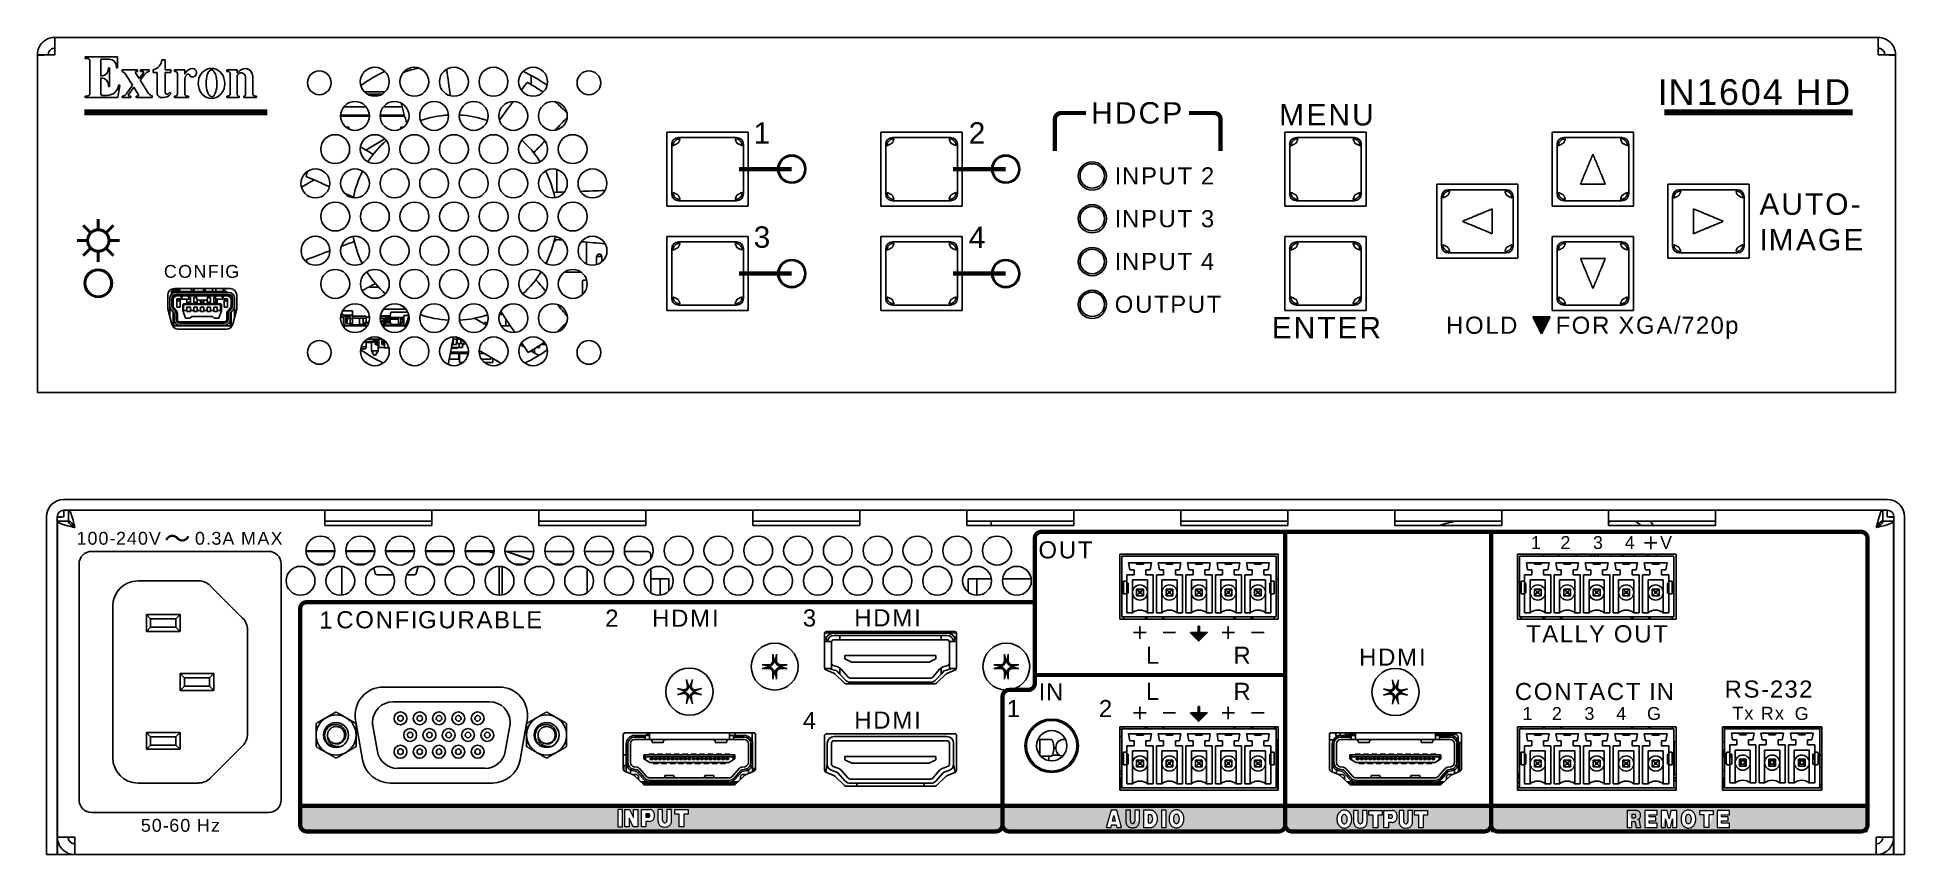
# Model space of a CAD drawing. Header units: inches. Extents: x 0.66 to 9.39, y 0.59 to 4.41.
import ezdxf

# ---------------------------------------------------------------- set-up
doc = ezdxf.new("R2010")
doc.units = ezdxf.units.IN
doc.header["$MEASUREMENT"] = 0
doc.styles.add('CAD_SALES', font='ARIAL.TTF')

msp = doc.modelspace()

# ---------------------------------------------------------------- texts
at = {"style": 'CAD_SALES'}
for s, width, gutter_width, insert, char_height, attachment_point in [('{\\T1.1;IN1604 HD}', 1.053133, 0.6, (9.1498, 4.0971), 0.12, 9), ('\\pt0.8,1.5;{\\T1.1;MENU}', 0.304157, 0.6, (6.6948, 4.0011), 0.1, 8), ('1', 0.079014, 1, (4.0515, 3.9176), 0.1, 8), ('2', 0.079014, 1, (5.0568, 3.9176), 0.1, 8), ('{\\T1.1;AUTO-\\PIMAGE}', 0.420552, 0.6, (8.7139, 3.5511), 0.1, 4), ('3', 0.079014, 1, (4.0515, 3.4296), 0.1, 8), ('4', 0.079014, 1, (5.0571, 3.4297), 0.1, 8), ('{\\T1.1;CONFIG}', 1.321423, 0.4, (1.4354, 3.2897), 0.06, 8), ('\\pt0.8,1.5;{\\T1.1;ENTER}', 0.273315, 0.6, (6.6948, 3.1079), 0.1, 2), ('{\\T1.1;HOLD     FOR XGA/720p}', 1.872185, 0.6, (7.9354, 3.0049), 0.08, 8), ('{\\T1.1;OUT}', 1.073188, 0.5, (5.4736, 1.9779), 0.08, 8), ('{\\T1.1;1}', 1.073188, 0.5, (2.0164, 1.6513), 0.08, 8), ('{\\T1.1;CONFIGURABLE}', 1.073188, 0.5, (2.5468, 1.6513), 0.08, 8), ('{\\T1.1;2}', 1.073188, 0.5, (3.3532, 1.6598), 0.08, 8), ('{\\T1.1;HDMI}', 1.073188, 0.5, (3.6952, 1.6598), 0.08, 8), ('{\\T1.1;3}', 1.073188, 0.5, (4.2769, 1.6598), 0.08, 8), ('{\\T1.1;HDMI}', 1.073188, 0.5, (4.6401, 1.6616), 0.08, 8), ('{\\T1.1;TALLY OUT}', 1.073188, 0.5, (7.9581, 1.5855), 0.08, 8), ('{\\T1.1;L}', 2.58147, 0.6, (5.8805, 1.4867), 0.08, 8), ('{\\T1.1;R}', 2.58147, 0.6, (6.2993, 1.4867), 0.08, 8), ('{\\T1.1;HDMI}', 1.073188, 0.5, (7, 1.4777), 0.08, 8), ('{\\T1.1;L}', 2.58147, 0.6, (5.8805, 1.3178), 0.08, 8), ('{\\T1.1;R}', 2.58147, 0.6, (6.2993, 1.3178), 0.08, 8), ('{\\T1.1;CONTACT IN}', 1.073188, 0.5, (7.9462, 1.316), 0.08, 8), ('{\\T1.1;RS-232}', 0.358032, 0.5, (8.7593, 1.3273), 0.08, 8), ('{\\T1.1;1}', 2.58147, 0.6, (5.2298, 1.2373), 0.08, 8), ('{\\T1.1;IN}', 1.073188, 0.5, (5.4064, 1.3152), 0.08, 8), ('{\\T1.1;2}', 2.58147, 0.6, (5.6605, 1.2373), 0.08, 8), ('{\\T1.1;4}', 1.073188, 0.5, (4.2769, 1.1817), 0.08, 8), ('{\\T1.1;HDMI}', 1.073188, 0.5, (4.6401, 1.1835), 0.08, 8)]:
    msp.add_mtext_dynamic_manual_height_columns(s, width=width, gutter_width=gutter_width, heights=[0], dxfattribs=dict(at, insert=insert, char_height=char_height, attachment_point=attachment_point))
for s, insert, char_height, width, attachment_point in [('{\\T1.1;HDCP}', (5.8077, 4.0608), 0.1, 0.376512, 5), ('{\\T1.1;1}', (7.646, 2.0834), 0.06, 0.499441, 1), ('{\\T1.1;2}', (7.7838, 2.0834), 0.06, 0.499441, 1), ('{\\T1.1;3}', (7.9358, 2.0834), 0.06, 0.499441, 1), ('{\\T1.1;4}', (8.0843, 2.0834), 0.06, 0.499441, 1), ('{\\T1.1;V}', (8.2494, 2.0834), 0.06, 0.499441, 1), ('{\\T1.1;1}', (7.606, 1.2841), 0.06, 0.499441, 1), ('{\\T1.1;2}', (7.7438, 1.2841), 0.06, 0.499441, 1), ('{\\T1.1;3}', (7.8958, 1.2841), 0.06, 0.499441, 1), ('{\\T1.1;4}', (8.0443, 1.2841), 0.06, 0.499441, 1), ('{\\T1.1;G}', (8.1883, 1.2841), 0.06, 0.499441, 1), ('{\\T1.1;Tx}', (8.6383, 1.2856), 0.06, 2.58147, 2), ('{\\T1.1;Rx}', (8.7761, 1.2856), 0.06, 2.58147, 2), ('{\\T1.1;G}', (8.9143, 1.2535), 0.06, 0.050264, 5)]:
    msp.add_mtext(s, dxfattribs=dict(at, insert=insert, char_height=char_height, width=width, attachment_point=attachment_point))
at = {"char_height": 0.08, "width": 0.5, "attachment_point": 4, "line_spacing_factor": 1.1, "style": 'CAD_SALES'}
for s, insert in [('{\\T1.1;INPUT 2}', (5.7003, 3.7664)), ('{\\T1.1;INPUT 3}', (5.7003, 3.5664)), ('{\\T1.1;INPUT 4}', (5.7003, 3.3664)), ('{\\T1.1;OUTPUT}', (5.7003, 3.1664))]:
    msp.add_mtext(s, dxfattribs=dict(at, insert=insert))
at = {"color": 7, "char_height": 0.06, "style": 'CAD_SALES'}
for s, insert, width, attachment_point in [('{\\T1.1;100-240V      0.3A MAX}', (1.3322, 2.0423), 1, 8), ('{\\T1.1;50-60 Hz}', (1.3354, 0.7615), 0.787599, 2)]:
    msp.add_mtext(s, dxfattribs=dict(at, insert=insert, width=width, attachment_point=attachment_point))

# ---------------------------------------------------------------- hatches: boundary and pattern name
h = msp.add_hatch(color=256)
h.dxf.hatch_style = 1
h.paths.add_polyline_path([(7.7349, 3.1085), (7.6951, 3.1085), (7.6553, 3.1085), (7.6951, 3.0285)])
h = msp.add_hatch(color=256)
h.dxf.hatch_style = 1
h.paths.add_polyline_path([(6.1317, 1.631, 0.668179), (6.131, 1.6327), (6.0969, 1.6327), (6.0969, 1.6627), (6.0899, 1.6627), (6.0899, 1.6327), (6.0558, 1.6327, 0.668179), (6.0551, 1.631), (6.0927, 1.5934, 0.414214), (6.0941, 1.5934)])
h = msp.add_hatch(color=256)
h.dxf.hatch_style = 1
h.paths.add_polyline_path([(6.1317, 1.2555, 0.668179), (6.131, 1.2572), (6.0969, 1.2572), (6.0969, 1.2872), (6.0899, 1.2872), (6.0899, 1.2572), (6.0558, 1.2572, 0.668179), (6.0551, 1.2555), (6.0927, 1.2179, 0.414214), (6.0941, 1.2179)])
h = msp.add_hatch(color=256)
h.dxf.hatch_style = 1
h.paths.add_polyline_path([(1.8934, 0.8232), (1.8934, 0.7332, 0.414214), (1.9234, 0.7032), (5.145, 0.7032, 0.414214), (5.176, 0.7342), (5.176, 0.8232)])
h.paths.add_polyline_path([(3.3773, 0.8051), (3.3991, 0.8051), (3.3991, 0.725), (3.3773, 0.725)], flags=16)
h.paths.add_polyline_path([(3.411, 0.8051), (3.4321, 0.8051), (3.4511, 0.7674), (3.4511, 0.8051), (3.4721, 0.8051), (3.4721, 0.725), (3.4504, 0.725), (3.4306, 0.7643), (3.4306, 0.725), (3.411, 0.725)], flags=16)
h.paths.add_polyline_path([(3.4879, 0.8051), (3.5302, 0.8051), (3.5336, 0.8045), (3.5382, 0.8026), (3.5419, 0.7994), (3.5442, 0.7965), (3.5462, 0.7932), (3.5475, 0.7897), (3.5484, 0.7859), (3.5491, 0.7817), (3.5493, 0.7747), (3.548, 0.7668), (3.546, 0.7619), (3.5441, 0.7589), (3.5416, 0.7563), (3.5372, 0.7525), (3.5306, 0.7496), (3.526, 0.7491), (3.509, 0.7491), (3.509, 0.725), (3.4879, 0.725)], flags=16)
h.paths.add_polyline_path([(3.509, 0.7691), (3.509, 0.7859), (3.522, 0.7859), (3.525, 0.7843), (3.5273, 0.781), (3.5279, 0.7765), (3.5264, 0.7722), (3.5235, 0.7695), (3.5205, 0.7691)], flags=0)
h.paths.add_polyline_path([(3.5657, 0.8051), (3.5875, 0.8051), (3.5875, 0.7538), (3.5877, 0.7516), (3.5883, 0.7494), (3.5895, 0.7474), (3.5909, 0.7458), (3.5929, 0.7445), (3.595, 0.7438), (3.5973, 0.7435), (3.5996, 0.7438), (3.6018, 0.7445), (3.6038, 0.7458), (3.6052, 0.7474), (3.6064, 0.7494), (3.607, 0.7516), (3.6072, 0.7538), (3.6072, 0.8051), (3.6289, 0.8051), (3.6289, 0.7507), (3.6281, 0.746), (3.6269, 0.7422), (3.6253, 0.7386), (3.6234, 0.7354), (3.6198, 0.7308), (3.6141, 0.7268), (3.6092, 0.725), (3.6034, 0.724), (3.5973, 0.7236), (3.5913, 0.724), (3.5854, 0.725), (3.5802, 0.7269), (3.5761, 0.7299), (3.5735, 0.7325), (3.5713, 0.7354), (3.5693, 0.7386), (3.5678, 0.7422), (3.5666, 0.746), (3.5659, 0.7499), (3.5657, 0.7538)], flags=16)
h.paths.add_polyline_path([(3.645, 0.7843), (3.645, 0.8051), (3.7062, 0.8051), (3.7062, 0.7843), (3.6858, 0.7843), (3.6858, 0.725), (3.6647, 0.725), (3.6647, 0.7843)], flags=16)
h = msp.add_hatch(color=256)
h.dxf.hatch_style = 1
h.paths.add_polyline_path([(3.5205, 0.7691), (3.5225, 0.7694), (3.5242, 0.7702), (3.5256, 0.7715), (3.5268, 0.7733), (3.5275, 0.7753), (3.5277, 0.7775), (3.5275, 0.7796), (3.5268, 0.7817), (3.5256, 0.7834), (3.5242, 0.7847), (3.5225, 0.7856), (3.5205, 0.7859), (3.509, 0.7859), (3.509, 0.7691)])
h = msp.add_hatch(color=256)
h.dxf.hatch_style = 1
h.paths.add_polyline_path([(6.4672, 0.7032, 0.414214), (6.4972, 0.7332), (6.4972, 0.8232), (5.176, 0.8232), (5.176, 0.7342, 0.414214), (5.207, 0.7032)])
h.paths.add_polyline_path([(5.6609, 0.7218), (5.6833, 0.8018), (5.7099, 0.8018), (5.7323, 0.7218), (5.7099, 0.7218), (5.7071, 0.7338), (5.686, 0.7338), (5.6833, 0.7218)], flags=16)
h.paths.add_polyline_path([(5.6902, 0.7514), (5.697, 0.7778), (5.703, 0.7514)], flags=0)
h.paths.add_polyline_path([(5.7938, 0.8018), (5.7938, 0.7506), (5.8156, 0.7506), (5.8156, 0.8018)], flags=16)
h.paths.add_polyline_path([(5.8344, 0.8018), (5.8806, 0.8018), (5.8976, 0.7827), (5.9016, 0.7552), (5.8917, 0.7315), (5.8763, 0.7218), (5.8344, 0.7218)], flags=16)
h.paths.add_polyline_path([(5.8562, 0.7838), (5.875, 0.7785), (5.8807, 0.7513), (5.8562, 0.7345)], flags=0)
h.paths.add_polyline_path([(5.9197, 0.8018), (5.9414, 0.8018), (5.9414, 0.7218), (5.9197, 0.7218)], flags=16)
h.paths.add_polyline_path([(5.9974, 0.8046), (6.0159, 0.792), (6.0241, 0.7699), (6.0221, 0.7416), (6.0062, 0.7228), (5.9834, 0.7181), (5.9636, 0.7294), (5.9543, 0.7499), (5.9543, 0.7761), (5.9675, 0.7989), (5.991, 0.8058), (6.0118, 0.7967), (6.0224, 0.7773), (6.0243, 0.7518), (6.0132, 0.7275), (5.991, 0.7179), (5.9685, 0.7245), (5.9561, 0.7434), (5.953, 0.7685), (5.9618, 0.792), (5.9803, 0.8046), (6.0032, 0.8026), (6.0194, 0.7864), (6.0248, 0.7618), (6.0189, 0.735), (5.9985, 0.7186), (5.9739, 0.7214), (5.9582, 0.7377), (5.9529, 0.7618), (5.9583, 0.7863), (5.9746, 0.8026)], flags=16)
h.paths.add_polyline_path([(5.9809, 0.7864), (5.9999, 0.7801), (6.0053, 0.7522), (5.9889, 0.7357), (5.975, 0.7495), (5.975, 0.7793), (5.9959, 0.7859), (6.0049, 0.7633), (5.9968, 0.7374), (5.9778, 0.7434), (5.972, 0.7743), (5.9913, 0.7868), (6.0027, 0.7729), (6.0027, 0.7425), (5.9804, 0.739), (5.9733, 0.7617)], flags=0)
h = msp.add_hatch(color=256)
h.dxf.hatch_style = 1
h.paths.add_polyline_path([(7.4598, 0.8232), (6.4972, 0.8232), (6.4972, 0.7342, 0.414214), (6.5282, 0.7032), (7.4288, 0.7032, 0.414214), (7.4598, 0.7342)])
h.paths.add_polyline_path([(6.7397, 0.7686), (6.7407, 0.774), (6.7422, 0.7786), (6.7438, 0.7828), (6.7462, 0.7868), (6.7488, 0.7905), (6.7518, 0.7936), (6.7552, 0.7964), (6.7587, 0.7988), (6.7625, 0.8004), (6.767, 0.8018), (6.7715, 0.8023), (6.776, 0.8023), (6.7805, 0.8018), (6.785, 0.8004), (6.7888, 0.7988), (6.7923, 0.7964), (6.7956, 0.7936), (6.7986, 0.7905), (6.8013, 0.7868), (6.8035, 0.7828), (6.8053, 0.7786), (6.8066, 0.774), (6.8078, 0.7686), (6.8083, 0.7631), (6.8083, 0.7577), (6.8078, 0.7522), (6.8066, 0.7468), (6.8053, 0.7423), (6.8035, 0.738), (6.8013, 0.734), (6.7986, 0.7303), (6.7956, 0.7272), (6.7923, 0.7244), (6.7888, 0.7222), (6.785, 0.7205), (6.7805, 0.7192), (6.776, 0.7185), (6.7715, 0.7185), (6.767, 0.7192), (6.7625, 0.7205), (6.7587, 0.7222), (6.7552, 0.7244), (6.7518, 0.7272), (6.7488, 0.7303), (6.7462, 0.734), (6.7438, 0.738), (6.7422, 0.7423), (6.7407, 0.7468), (6.7397, 0.7522), (6.7392, 0.7577), (6.7392, 0.7631)], flags=16)
h.paths.add_polyline_path([(6.76, 0.7645), (6.7607, 0.7685), (6.7618, 0.7725), (6.763, 0.7751), (6.7647, 0.7773), (6.7665, 0.7793), (6.7688, 0.7806), (6.7712, 0.7815), (6.7737, 0.7818), (6.7763, 0.7815), (6.7786, 0.7806), (6.7808, 0.7793), (6.7828, 0.7773), (6.7845, 0.7751), (6.7856, 0.7725), (6.7868, 0.7685), (6.7875, 0.7645), (6.7876, 0.7605), (6.7875, 0.7563), (6.7868, 0.7523), (6.7856, 0.7485), (6.7845, 0.7458), (6.7828, 0.7435), (6.7808, 0.7417), (6.7786, 0.7402), (6.7763, 0.7393), (6.7737, 0.739), (6.7712, 0.7393), (6.7688, 0.7402), (6.7665, 0.7417), (6.7647, 0.7435), (6.763, 0.7458), (6.7618, 0.7485), (6.7607, 0.7523), (6.76, 0.7563), (6.7598, 0.7605)], flags=0)
h.paths.add_polyline_path([(6.8169, 0.8004), (6.8386, 0.8004), (6.8386, 0.7492), (6.8388, 0.747), (6.8394, 0.7448), (6.8406, 0.7428), (6.8421, 0.7412), (6.8441, 0.7398), (6.8462, 0.739), (6.8484, 0.7388), (6.8507, 0.739), (6.8529, 0.7398), (6.8549, 0.7412), (6.8564, 0.7428), (6.8574, 0.7448), (6.8581, 0.747), (6.8584, 0.7492), (6.8584, 0.8004), (6.88, 0.8004), (6.88, 0.7492), (6.8799, 0.7453), (6.8792, 0.7413), (6.878, 0.7375), (6.8765, 0.734), (6.8746, 0.7307), (6.8722, 0.7278), (6.8696, 0.7252), (6.8667, 0.7232), (6.8636, 0.7215), (6.8604, 0.7205), (6.8544, 0.7194), (6.8484, 0.7189), (6.8424, 0.7194), (6.8366, 0.7205), (6.8333, 0.7215), (6.8303, 0.7232), (6.8273, 0.7252), (6.8248, 0.7278), (6.8224, 0.7307), (6.8204, 0.734), (6.8189, 0.7375), (6.8178, 0.7413), (6.8171, 0.7453), (6.8169, 0.7492)], flags=16)
h.paths.add_polyline_path([(6.8889, 0.7796), (6.8889, 0.8004), (6.9501, 0.8004), (6.9501, 0.7796), (6.9297, 0.7796), (6.9297, 0.7205), (6.9087, 0.7205), (6.9087, 0.7796)], flags=16)
h.paths.add_polyline_path([(6.959, 0.8004), (6.9991, 0.8004), (7.0031, 0.8001), (7.0071, 0.7988), (7.0101, 0.7971), (7.0129, 0.7946), (7.0152, 0.7918), (7.0171, 0.7886), (7.0186, 0.785), (7.0194, 0.7813), (7.0201, 0.7771), (7.0202, 0.7728), (7.0201, 0.7686), (7.0194, 0.7645), (7.0184, 0.7608), (7.0169, 0.7573), (7.0149, 0.7543), (7.0126, 0.7517), (7.0099, 0.7493), (7.0069, 0.7473), (7.0038, 0.7458), (7.0004, 0.7448), (6.9969, 0.7445), (6.9799, 0.7445), (6.9799, 0.7205), (6.959, 0.7205)], flags=16)
h.paths.add_polyline_path([(6.9799, 0.7813), (6.9916, 0.7813), (6.9943, 0.7808), (6.9966, 0.7788), (6.9983, 0.776), (6.9986, 0.7728), (6.9984, 0.7706), (6.9978, 0.7686), (6.9966, 0.767), (6.9951, 0.7656), (6.9934, 0.7646), (6.9916, 0.7645), (6.9799, 0.7645)], flags=0)
h.paths.add_polyline_path([(7.0296, 0.8004), (7.0514, 0.8004), (7.0514, 0.7492), (7.0515, 0.747), (7.0522, 0.7448), (7.0534, 0.7428), (7.0547, 0.7412), (7.0567, 0.7398), (7.0589, 0.739), (7.0612, 0.7388), (7.0635, 0.739), (7.0657, 0.7398), (7.0677, 0.7412), (7.069, 0.7428), (7.0702, 0.7448), (7.0709, 0.747), (7.071, 0.7492), (7.071, 0.8004), (7.0928, 0.8004), (7.0928, 0.7492), (7.0925, 0.7453), (7.0918, 0.7413), (7.0908, 0.7375), (7.0892, 0.734), (7.0873, 0.7307), (7.085, 0.7278), (7.0823, 0.7252), (7.0795, 0.7232), (7.0764, 0.7215), (7.073, 0.7205), (7.0672, 0.7194), (7.0612, 0.7189), (7.0552, 0.7194), (7.0494, 0.7205), (7.046, 0.7215), (7.0429, 0.7232), (7.0401, 0.7252), (7.0374, 0.7278), (7.0351, 0.7307), (7.0332, 0.734), (7.0316, 0.7375), (7.0306, 0.7413), (7.0299, 0.7453), (7.0296, 0.7492)], flags=16)
h.paths.add_polyline_path([(7.1017, 0.7796), (7.1017, 0.8004), (7.1628, 0.8004), (7.1628, 0.7796), (7.1425, 0.7796), (7.1425, 0.7205), (7.1213, 0.7205), (7.1213, 0.7796)], flags=16)
h = msp.add_hatch(color=256)
h.dxf.hatch_style = 1
h.paths.add_polyline_path([(7.4598, 0.8232), (7.4598, 0.7332, 0.414214), (7.4898, 0.7032), (9.1891, 0.7032, 0.414214), (9.2191, 0.7332), (9.2191, 0.8232)])
h.paths.add_polyline_path([(8.1168, 0.7208), (8.1168, 0.7487), (8.0958, 0.8007), (8.0958, 0.7208)], flags=16)
h.paths.add_polyline_path([(8.1168, 0.7672), (8.1168, 0.7824), (8.1398, 0.7824), (8.1348, 0.7672)], flags=16)
h.paths.add_polyline_path([(8.1779, 0.8007), (8.2363, 0.8007), (8.2363, 0.772), (8.2302, 0.772), (8.2302, 0.7415), (8.2363, 0.7415), (8.2363, 0.7208), (8.1779, 0.7208)], flags=16)
h.paths.add_polyline_path([(8.3001, 0.8007), (8.2912, 0.7616), (8.2818, 0.8007), (8.2545, 0.8007), (8.2545, 0.7208), (8.2743, 0.7616), (8.2838, 0.7208), (8.2981, 0.7208), (8.3075, 0.7616), (8.3075, 0.7208), (8.3272, 0.7208), (8.3272, 0.8007)], flags=16)
h.paths.add_polyline_path([(8.3515, 0.7866), (8.3707, 0.8034), (8.397, 0.8019), (8.4131, 0.7836), (8.418, 0.7578), (8.4105, 0.7324), (8.3918, 0.7182), (8.3686, 0.7196), (8.3527, 0.7342), (8.3463, 0.756), (8.3492, 0.7803), (8.3635, 0.7996), (8.3874, 0.8044), (8.4061, 0.7937), (8.4158, 0.775), (8.417, 0.7488), (8.4052, 0.7259), (8.3839, 0.7168), (8.3625, 0.7231), (8.3492, 0.7412), (8.346, 0.7675), (8.3553, 0.7922), (8.376, 0.8045), (8.4002, 0.7996), (8.4144, 0.7804), (8.4176, 0.7537), (8.4083, 0.7291), (8.3879, 0.7174), (8.3657, 0.7212), (8.351, 0.7372), (8.346, 0.7607)], flags=16)
h.paths.add_polyline_path([(8.3977, 0.7626), (8.3904, 0.7374), (8.3709, 0.7415), (8.3653, 0.7713), (8.3826, 0.7865), (8.3957, 0.7725), (8.3957, 0.7423), (8.3749, 0.7376), (8.3665, 0.7563), (8.3713, 0.7821), (8.391, 0.7821), (8.3986, 0.756), (8.3858, 0.735), (8.3692, 0.7454), (8.3663, 0.7775), (8.3888, 0.785)], flags=0)
h.paths.add_polyline_path([(8.4358, 0.8007), (8.497, 0.8007), (8.497, 0.7799), (8.4766, 0.7208), (8.4556, 0.7208), (8.4556, 0.7799), (8.4358, 0.7799)], flags=16)
h.paths.add_polyline_path([(8.5156, 0.8007), (8.5741, 0.8007), (8.5741, 0.772), (8.5679, 0.772), (8.5679, 0.7415), (8.5741, 0.7415), (8.5741, 0.7208), (8.5156, 0.7208)], flags=16)
h = msp.add_hatch(color=256)
h.dxf.hatch_style = 1
h.paths.add_polyline_path([(5.703, 0.7514), (5.697, 0.7778), (5.6902, 0.7514)])
h.paths.add_polyline_path([(5.8562, 0.7426), (5.865, 0.7426), (5.8668, 0.7428), (5.8685, 0.7433), (5.8702, 0.7441), (5.8717, 0.7452), (5.8731, 0.7465), (5.8743, 0.748), (5.8752, 0.7498), (5.8762, 0.7523), (5.8771, 0.755), (5.8776, 0.7577), (5.8779, 0.7604), (5.8779, 0.7632), (5.8776, 0.766), (5.8771, 0.7687), (5.8762, 0.7713), (5.8752, 0.7738), (5.8743, 0.7756), (5.8731, 0.7771), (5.8717, 0.7784), (5.8702, 0.7795), (5.8685, 0.7804), (5.8668, 0.7808), (5.865, 0.781), (5.8562, 0.781)])
h.paths.add_polyline_path([(5.975, 0.7635), (5.975, 0.7601), (5.9753, 0.7565), (5.976, 0.7531), (5.977, 0.7498), (5.9777, 0.748), (5.9788, 0.7462), (5.98, 0.7446), (5.9813, 0.7433), (5.9829, 0.7422), (5.9845, 0.7413), (5.9862, 0.7408), (5.9879, 0.7405), (5.9898, 0.7405), (5.9916, 0.7408), (5.9932, 0.7413), (5.9948, 0.7422), (5.9964, 0.7433), (5.9977, 0.7446), (5.9989, 0.7462), (6, 0.748), (6.0007, 0.7498), (6.0017, 0.7531), (6.0024, 0.7565), (6.0027, 0.7601), (6.0027, 0.7635), (6.0024, 0.7671), (6.0017, 0.7705), (6.0007, 0.7738), (6, 0.7757), (5.9989, 0.7775), (5.9977, 0.779), (5.9964, 0.7804), (5.9948, 0.7814), (5.9932, 0.7823), (5.9916, 0.7829), (5.9898, 0.7832), (5.9879, 0.7832), (5.9862, 0.7829), (5.9845, 0.7823), (5.9829, 0.7814), (5.9813, 0.7804), (5.98, 0.779), (5.9788, 0.7775), (5.9777, 0.7757), (5.977, 0.7738), (5.976, 0.7705), (5.9753, 0.7671)])
h = msp.add_hatch(color=256)
h.dxf.hatch_style = 1
h.paths.add_polyline_path([(6.7876, 0.7605), (6.7875, 0.7645), (6.7868, 0.7685), (6.7856, 0.7725), (6.7845, 0.7751), (6.7828, 0.7773), (6.7808, 0.7793), (6.7786, 0.7806), (6.7763, 0.7815), (6.7737, 0.7818), (6.7712, 0.7815), (6.7688, 0.7806), (6.7665, 0.7793), (6.7647, 0.7773), (6.763, 0.7751), (6.7618, 0.7725), (6.7607, 0.7685), (6.76, 0.7645), (6.7598, 0.7605), (6.76, 0.7563), (6.7607, 0.7523), (6.7618, 0.7485), (6.763, 0.7458), (6.7647, 0.7435), (6.7665, 0.7417), (6.7688, 0.7402), (6.7712, 0.7393), (6.7737, 0.739), (6.7763, 0.7393), (6.7786, 0.7402), (6.7808, 0.7417), (6.7828, 0.7435), (6.7845, 0.7458), (6.7856, 0.7485), (6.7868, 0.7523), (6.7875, 0.7563)])
h.paths.add_polyline_path([(6.9986, 0.7728), (6.9984, 0.775), (6.9978, 0.777), (6.9966, 0.7788), (6.9951, 0.7801), (6.9934, 0.781), (6.9916, 0.7813), (6.9799, 0.7813), (6.9799, 0.7645), (6.9916, 0.7645), (6.9934, 0.7646), (6.9951, 0.7656), (6.9966, 0.767), (6.9978, 0.7686), (6.9984, 0.7706)])
h = msp.add_hatch(color=256)
h.dxf.hatch_style = 1
h.paths.add_polyline_path([(8.1368, 0.7748), (8.1367, 0.7764), (8.1362, 0.778), (8.1354, 0.7795), (8.1344, 0.7807), (8.1332, 0.7816), (8.1318, 0.7822), (8.1304, 0.7824), (8.1168, 0.7824), (8.1168, 0.7672), (8.1304, 0.7672), (8.1318, 0.7674), (8.1332, 0.7679), (8.1344, 0.7688), (8.1354, 0.77), (8.1362, 0.7715), (8.1367, 0.7731)])
h.paths.add_polyline_path([(8.3953, 0.766), (8.3947, 0.7694), (8.3937, 0.7727), (8.3928, 0.7749), (8.3917, 0.7768), (8.3902, 0.7784), (8.3886, 0.7799), (8.3867, 0.781), (8.3848, 0.7816), (8.3829, 0.7821), (8.3808, 0.7821), (8.3788, 0.7816), (8.3769, 0.781), (8.3752, 0.7799), (8.3734, 0.7784), (8.372, 0.7768), (8.3709, 0.7749), (8.3699, 0.7727), (8.3689, 0.7694), (8.3683, 0.766), (8.368, 0.7625), (8.368, 0.759), (8.3683, 0.7555), (8.3689, 0.7521), (8.3699, 0.7487), (8.3709, 0.7466), (8.372, 0.7447), (8.3734, 0.7431), (8.3752, 0.7417), (8.3769, 0.7406), (8.3788, 0.7398), (8.3808, 0.7394), (8.3829, 0.7394), (8.3848, 0.7398), (8.3867, 0.7406), (8.3886, 0.7417), (8.3902, 0.7431), (8.3917, 0.7447), (8.3928, 0.7466), (8.3937, 0.7487), (8.3947, 0.7521), (8.3953, 0.7555), (8.3957, 0.759), (8.3957, 0.7625)])

# ---------------------------------------------------------------- linework, layer by layer
for p, q in [((0.7458, 4.3335), (0.7458, 4.4145)), ((0.7458, 4.4145), (9.2688, 4.4145)), ((9.2688, 4.4145), (9.2688, 4.3335)), ((0.6648, 4.3335), (0.6648, 4.3299)), ((0.6648, 4.3335), (0.7148, 4.3335)), ((0.6648, 2.7545), (0.6648, 4.3299)), ((0.7148, 4.3326), (0.7148, 4.3335)), ((0.8887, 4.3229), (1.04, 4.3229)), ((0.8887, 4.3229), (0.8887, 4.3162)), ((0.8887, 4.3162), (0.8969, 4.3162)), ((0.9104, 4.3026), (0.9104, 4.1534)), ((0.9613, 4.2343), (0.9613, 4.3128)), ((0.9613, 4.3128), (1.0006, 4.3128)), ((1.0345, 4.2788), (1.0345, 4.2721)), ((1.04, 4.3229), (1.04, 4.2721)), ((1.2474, 4.3094), (1.2617, 4.3094)), ((1.2617, 4.3094), (1.2617, 4.2632)), ((9.2998, 4.3326), (9.2998, 4.3335)), ((9.3498, 4.3335), (9.2998, 4.3335)), ((9.3498, 4.3335), (9.3498, 4.3299)), ((9.3498, 4.3299), (9.3498, 2.7545)), ((0.9613, 4.2343), (0.9633, 4.2343)), ((0.9613, 4.2248), (0.9613, 4.15)), ((0.9613, 4.2248), (0.9633, 4.2248)), ((0.9972, 4.2723), (1.0027, 4.2723)), ((0.9972, 4.2682), (0.9972, 4.2723)), ((0.9972, 4.1909), (0.9972, 4.1848)), ((1.0027, 4.1848), (1.0027, 4.2723)), ((1.04, 4.2721), (1.0345, 4.2721)), ((1.0404, 4.133), (1.0502, 4.1907)), ((1.0502, 4.1907), (1.0447, 4.1907)), ((1.0616, 4.2619), (1.1329, 4.2619)), ((1.0616, 4.2541), (1.0616, 4.2619)), ((1.1098, 4.191), (1.0773, 4.2425)), ((1.0846, 4.1544), (1.1098, 4.191)), ((1.1414, 4.2216), (1.1241, 4.2489)), ((1.1329, 4.2551), (1.1276, 4.2551)), ((1.1329, 4.2619), (1.1329, 4.2551)), ((1.1607, 4.2487), (1.1414, 4.2216)), ((1.1461, 4.214), (1.1659, 4.2412)), ((1.185, 4.1524), (1.1461, 4.214)), ((1.1464, 4.2619), (1.1871, 4.2619)), ((1.1464, 4.2619), (1.1464, 4.2551)), ((1.1464, 4.2551), (1.1574, 4.2551)), ((1.1871, 4.2619), (1.1871, 4.2545)), ((1.2068, 4.2497), (1.2068, 4.2631)), ((1.2244, 4.2497), (1.2068, 4.2497)), ((1.2244, 4.2497), (1.2244, 4.1534)), ((1.2617, 4.2632), (1.2882, 4.2632)), ((1.2617, 4.2497), (1.2617, 4.1569)), ((1.2882, 4.2497), (1.2617, 4.2497)), ((1.2882, 4.2632), (1.2882, 4.2497)), ((1.3056, 4.2551), (1.3056, 4.2619)), ((1.3056, 4.2619), (1.3191, 4.2619)), ((1.3056, 4.2551), (1.309, 4.2551)), ((1.3191, 4.2619), (1.354, 4.2619)), ((1.3191, 4.15), (1.3191, 4.2449)), ((1.354, 4.2431), (1.354, 4.2619)), ((1.354, 4.2431), (1.3573, 4.2488)), ((1.354, 4.2201), (1.354, 4.15)), ((1.3911, 4.2687), (1.3913, 4.2687)), ((1.4084, 4.2527), (1.4086, 4.2471)), ((1.5501, 4.2619), (1.5993, 4.2619)), ((1.5501, 4.2619), (1.5501, 4.2551)), ((1.5501, 4.2551), (1.5562, 4.2551)), ((1.5664, 4.15), (1.5664, 4.2449)), ((1.5993, 4.2619), (1.5993, 4.2474)), ((1.5993, 4.2474), (1.6015, 4.2508)), ((1.5993, 4.2372), (1.6055, 4.2439)), ((1.5993, 4.2372), (1.5993, 4.1466)), ((1.6371, 4.1452), (1.6371, 4.2304)), ((1.6716, 4.232), (1.6716, 4.15)), ((2.9728, 4.1938), (2.9728, 4.2368)), ((0.8887, 4.1398), (0.8969, 4.1398)), ((0.8887, 4.133), (0.8887, 4.1398)), ((0.8887, 4.133), (1.0404, 4.133)), ((0.968, 4.1432), (0.9908, 4.1432)), ((0.9972, 4.1848), (1.0027, 4.1848)), ((1.0616, 4.1402), (1.0616, 4.133)), ((1.0616, 4.133), (1.1023, 4.133)), ((1.0911, 4.1462), (1.1156, 4.1818)), ((1.0944, 4.1398), (1.1023, 4.1398)), ((1.1023, 4.1398), (1.1023, 4.133)), ((1.1156, 4.1818), (1.1382, 4.146)), ((1.1261, 4.1398), (1.1348, 4.1398)), ((1.1261, 4.1398), (1.1261, 4.133)), ((1.1261, 4.133), (1.2007, 4.133)), ((1.2007, 4.133), (1.2007, 4.1408)), ((1.245, 4.133), (1.2551, 4.133)), ((1.2828, 4.1568), (1.2769, 4.1507)), ((1.2828, 4.1568), (1.2896, 4.152)), ((1.3056, 4.1398), (1.309, 4.1398)), ((1.3056, 4.1398), (1.3056, 4.133)), ((1.3056, 4.133), (1.354, 4.133)), ((1.354, 4.133), (1.3716, 4.133)), ((1.3641, 4.1398), (1.3716, 4.1398)), ((1.3716, 4.133), (1.3716, 4.1398)), ((1.5562, 4.1398), (1.5501, 4.1398)), ((1.5501, 4.1398), (1.5501, 4.133)), ((1.5501, 4.133), (1.6088, 4.133)), ((1.6088, 4.1398), (1.606, 4.1398)), ((1.6088, 4.133), (1.6088, 4.1398)), ((1.6303, 4.133), (1.6303, 4.1398)), ((1.6303, 4.1398), (1.6316, 4.1398)), ((1.6303, 4.133), (1.6892, 4.133)), ((1.6817, 4.1398), (1.6892, 4.1398)), ((1.6892, 4.1398), (1.6892, 4.133)), ((2.1942, 4.1592), (2.2895, 4.1592)), ((2.2071, 4.1492), (2.2766, 4.1492)), ((2.2264, 4.1413), (2.2573, 4.1413)), ((3.0928, 4.1119), (3.0928, 4.1066)), ((2.0819, 4.0468), (2.2169, 4.0468)), ((2.2167, 4.0507), (2.082, 4.0507)), ((2.0885, 4.0468), (2.0885, 4.0507)), ((2.0974, 4.0901), (2.2013, 4.0901)), ((2.12, 4.0507), (2.12, 4.0468)), ((2.2669, 4.0468), (2.3816, 4.0468)), ((2.3805, 4.0507), (2.267, 4.0507)), ((2.2824, 4.0901), (2.37, 4.0901)), ((2.3641, 4.0468), (2.3641, 4.0507)), ((2.1212, 3.9946), (2.1068, 3.9946)), ((2.12, 3.9862), (2.12, 3.9946)), ((2.1212, 3.9856), (2.1212, 3.9946)), ((2.1999, 3.8879), (2.2896, 3.9397)), ((2.3633, 3.9946), (2.3633, 3.986)), ((2.3769, 3.9946), (2.3633, 3.9946)), ((2.3641, 3.9946), (2.3641, 3.9864)), ((3.0928, 3.989), (3.0928, 3.9821)), ((3.6071, 3.6261), (3.6071, 3.9711)), ((3.6071, 3.9711), (3.9871, 3.9711)), ((3.9333, 3.9464), (3.6616, 3.9464)), ((3.9871, 3.9711), (3.9871, 3.6261)), ((4.6071, 3.6261), (4.6071, 3.9711)), ((4.6071, 3.9711), (4.9871, 3.9711)), ((4.9333, 3.9464), (4.6616, 3.9464)), ((4.9871, 3.9711), (4.9871, 3.6261)), ((6.4953, 3.6261), (6.4953, 3.9711)), ((6.4953, 3.9711), (6.8753, 3.9711)), ((6.8213, 3.9464), (6.5496, 3.9464)), ((6.8753, 3.9711), (6.8753, 3.6261)), ((7.7453, 3.6261), (7.7453, 3.9711)), ((7.7453, 3.9711), (8.1253, 3.9711)), ((8.0713, 3.9464), (7.7996, 3.9464)), ((8.1253, 3.9711), (8.1253, 3.6261)), ((2.2024, 3.8893), (2.1975, 3.8893)), ((3.6301, 3.9149), (3.6301, 3.6826)), ((3.9648, 3.6826), (3.9648, 3.9149)), ((4.1913, 3.8635), (4.1913, 3.8645)), ((4.1913, 3.8645), (4.1913, 3.8635)), ((4.6301, 3.9149), (4.6301, 3.6826)), ((4.9648, 3.6826), (4.9648, 3.9149)), ((5.1913, 3.8635), (5.1913, 3.8645)), ((5.1913, 3.8645), (5.1913, 3.8635)), ((6.5181, 3.9149), (6.5181, 3.6826)), ((6.8528, 3.6826), (6.8528, 3.9149)), ((7.7681, 3.9149), (7.7681, 3.6826)), ((8.1028, 3.6826), (8.1028, 3.9149)), ((3.0928, 3.7969), (3.0928, 3.6905)), ((4.1275, 3.811), (4.1276, 3.811)), ((4.1276, 3.786), (4.1275, 3.786)), ((4.255, 3.811), (4.2551, 3.811)), ((4.2551, 3.786), (4.255, 3.786)), ((5.1275, 3.811), (5.1276, 3.811)), ((5.1276, 3.786), (5.1275, 3.786)), ((5.255, 3.811), (5.2551, 3.811)), ((5.2551, 3.786), (5.255, 3.786)), ((1.8992, 3.7142), (1.9579, 3.7481)), ((4.1913, 3.7325), (4.1913, 3.7335)), ((4.1913, 3.7335), (4.1913, 3.7325)), ((5.1913, 3.7325), (5.1913, 3.7335)), ((5.1913, 3.7335), (5.1913, 3.7325)), ((7.2052, 3.3825), (7.2052, 3.7275)), ((7.2052, 3.7275), (7.5852, 3.7275)), ((7.2279, 3.6708), (7.2279, 3.4385)), ((7.531, 3.7023), (7.2594, 3.7023)), ((7.5625, 3.4385), (7.5625, 3.6708)), ((7.5852, 3.7275), (7.5852, 3.3825)), ((7.8775, 3.7288), (7.8776, 3.7288)), ((7.9933, 3.7288), (7.9933, 3.7288)), ((8.2852, 3.3825), (8.2852, 3.7275)), ((8.2852, 3.7275), (8.6652, 3.7275)), ((8.3079, 3.6708), (8.3079, 3.4385)), ((8.611, 3.7023), (8.3394, 3.7023)), ((8.6425, 3.4385), (8.6425, 3.6708)), ((8.6652, 3.7275), (8.6652, 3.3825)), ((3.9871, 3.6261), (3.6071, 3.6261)), ((3.6616, 3.6511), (3.9333, 3.6511)), ((4.9871, 3.6261), (4.6071, 3.6261)), ((4.6616, 3.6511), (4.9333, 3.6511)), ((6.8753, 3.6261), (6.4953, 3.6261)), ((6.5496, 3.6511), (6.8213, 3.6511)), ((7.465, 3.6127), (7.4648, 3.6127)), ((7.465, 3.6127), (7.465, 3.4967)), ((8.1253, 3.6261), (7.7453, 3.6261)), ((7.7996, 3.6511), (8.0713, 3.6511)), ((8.4053, 3.6127), (8.4056, 3.6127)), ((8.4053, 3.4967), (8.4053, 3.6127)), ((7.3253, 3.5547), (7.3256, 3.5547)), ((7.465, 3.4967), (7.4648, 3.4967)), ((8.4053, 3.4967), (8.4056, 3.4967)), ((8.545, 3.5547), (8.5448, 3.5547)), ((3.2319, 3.4572), (3.2319, 3.3555)), ((3.6071, 3.1381), (3.6071, 3.4831)), ((3.6071, 3.4831), (3.9871, 3.4831)), ((3.6301, 3.4267), (3.6301, 3.1944)), ((3.9333, 3.4582), (3.6616, 3.4582)), ((3.9648, 3.1944), (3.9648, 3.4267)), ((3.9871, 3.4831), (3.9871, 3.1381)), ((4.6071, 3.1381), (4.6071, 3.4831)), ((4.6071, 3.4831), (4.9871, 3.4831)), ((4.6301, 3.4267), (4.6301, 3.1944)), ((4.9333, 3.4582), (4.6616, 3.4582)), ((4.9648, 3.1944), (4.9648, 3.4267)), ((4.9871, 3.4831), (4.9871, 3.1381)), ((6.4953, 3.1381), (6.4953, 3.4831)), ((6.4953, 3.4831), (6.8753, 3.4831)), ((6.5181, 3.4267), (6.5181, 3.1944)), ((6.8213, 3.4582), (6.5496, 3.4582)), ((6.8528, 3.1944), (6.8528, 3.4267)), ((6.8753, 3.4831), (6.8753, 3.1381)), ((7.2594, 3.407), (7.531, 3.407)), ((7.7453, 3.1381), (7.7453, 3.4831)), ((7.7453, 3.4831), (8.1253, 3.4831)), ((7.7681, 3.4267), (7.7681, 3.1944)), ((8.0713, 3.4582), (7.7996, 3.4582)), ((8.1028, 3.1944), (8.1028, 3.4267)), ((8.1253, 3.4831), (8.1253, 3.1381)), ((8.3394, 3.407), (8.611, 3.407)), ((3.2858, 3.4015), (3.2788, 3.3894)), ((3.2788, 3.3894), (3.3038, 3.3894)), ((3.2788, 3.3522), (3.2788, 3.3894)), ((3.2968, 3.4015), (3.2858, 3.4015)), ((3.2968, 3.4015), (3.3038, 3.3894)), ((3.3038, 3.3658), (3.3038, 3.3894)), ((4.1275, 3.323), (4.1276, 3.323)), ((4.1913, 3.3755), (4.1913, 3.3765)), ((4.1913, 3.3765), (4.1913, 3.3755)), ((4.255, 3.323), (4.2551, 3.323)), ((5.1275, 3.323), (5.1276, 3.323)), ((5.1913, 3.3755), (5.1913, 3.3765)), ((5.1913, 3.3765), (5.1913, 3.3755)), ((5.255, 3.323), (5.2551, 3.323)), ((7.5852, 3.3825), (7.2052, 3.3825)), ((7.8775, 3.3806), (7.8776, 3.3806)), ((7.9933, 3.3806), (7.9933, 3.3806)), ((8.6652, 3.3825), (8.2852, 3.3825)), ((1.2913, 3.2367), (1.2913, 3.2325)), ((1.33, 3.2325), (1.2913, 3.2325)), ((1.2929, 3.2375), (1.33, 3.2375)), ((1.3051, 3.24), (1.5661, 3.24)), ((1.33, 3.2325), (1.33, 3.2375)), ((1.3835, 3.24), (1.3892, 3.2262)), ((1.3934, 3.2262), (1.3991, 3.24)), ((1.4413, 3.24), (1.4413, 3.2262)), ((1.4493, 3.24), (1.4493, 3.2262)), ((1.4833, 3.24), (1.4833, 3.2262)), ((1.4993, 3.24), (1.4993, 3.2262)), ((1.5333, 3.24), (1.5333, 3.2262)), ((1.5413, 3.2262), (1.5413, 3.24)), ((2.214, 3.2476), (2.259, 3.2476)), ((3.0221, 3.3165), (3.0191, 3.3165)), ((3.2071, 3.3165), (3.1275, 3.3165)), ((3.2126, 3.2119), (3.2126, 3.2751)), ((3.2165, 3.2791), (3.2326, 3.2791)), ((4.1276, 3.298), (4.1275, 3.298)), ((4.1913, 3.2445), (4.1913, 3.2455)), ((4.1913, 3.2455), (4.1913, 3.2445)), ((4.2551, 3.298), (4.255, 3.298)), ((5.1276, 3.298), (5.1275, 3.298)), ((5.1913, 3.2445), (5.1913, 3.2455)), ((5.1913, 3.2455), (5.1913, 3.2445)), ((5.2551, 3.298), (5.255, 3.298)), ((1.2741, 3.1455), (1.2741, 3.209)), ((1.2933, 3.074), (1.2741, 3.1455)), ((1.2834, 3.1585), (1.2834, 3.1947)), ((1.2834, 3.1585), (1.2834, 3.1107)), ((1.2913, 3.2276), (1.2913, 3.214)), ((1.2913, 3.2276), (1.33, 3.2276)), ((1.2933, 3.1947), (1.2933, 3.1585)), ((1.2963, 3.218), (1.2963, 3.2226)), ((1.3208, 3.2226), (1.2963, 3.2226)), ((1.2975, 3.147), (1.3084, 3.1342)), ((1.313, 3.2065), (1.2992, 3.1927)), ((1.2992, 3.1947), (1.2992, 3.1585)), ((1.302, 3.1508), (1.3129, 3.138)), ((1.311, 3.2222), (1.559, 3.2222)), ((1.559, 3.2124), (1.311, 3.2124)), ((1.559, 3.2065), (1.311, 3.2065)), ((1.3169, 3.1927), (1.3169, 3.1533)), ((1.3326, 3.1927), (1.3169, 3.1927)), ((1.3251, 3.1904), (1.3169, 3.1904)), ((1.3169, 3.1854), (1.33, 3.1854)), ((1.3326, 3.1829), (1.3169, 3.1829)), ((1.3169, 3.1533), (1.3326, 3.1533)), ((1.3208, 3.2222), (1.3208, 3.2262)), ((1.3208, 3.2262), (1.5492, 3.2262)), ((1.3251, 3.1927), (1.3251, 3.1904)), ((1.33, 3.2262), (1.33, 3.2276)), ((1.33, 3.1854), (1.33, 3.1927)), ((1.3326, 3.1533), (1.3326, 3.1927)), ((1.3737, 3.1908), (1.3388, 3.1908)), ((1.3464, 3.1671), (1.3444, 3.1652)), ((1.3444, 3.1652), (1.3444, 3.1376)), ((1.3464, 3.1671), (1.3484, 3.1691)), ((1.3484, 3.1652), (1.3464, 3.1671)), ((1.5216, 3.1691), (1.3484, 3.1691)), ((1.5216, 3.1652), (1.3484, 3.1652)), ((1.3484, 3.1652), (1.3484, 3.1376)), ((1.3641, 3.1908), (1.3641, 3.1691)), ((1.3641, 3.1376), (1.3641, 3.1533)), ((1.3641, 3.1533), (1.3799, 3.1533)), ((1.3651, 3.1711), (1.3651, 3.1691)), ((1.371, 3.177), (1.373, 3.177)), ((1.3799, 3.1986), (1.3749, 3.1986)), ((1.3789, 3.1711), (1.3789, 3.1691)), ((1.3799, 3.1691), (1.3799, 3.1986)), ((1.3799, 3.1533), (1.3799, 3.1376)), ((1.3956, 3.1986), (1.3956, 3.1691)), ((1.4089, 3.1986), (1.3956, 3.1986)), ((1.3956, 3.1376), (1.3956, 3.1533)), ((1.3956, 3.1533), (1.4114, 3.1533)), ((1.3966, 3.1711), (1.3966, 3.1691)), ((1.4025, 3.177), (1.4045, 3.177)), ((1.4104, 3.1711), (1.4104, 3.1691)), ((1.4114, 3.1691), (1.4114, 3.1877)), ((1.4114, 3.1533), (1.4114, 3.1376)), ((1.412, 3.1868), (1.458, 3.1868)), ((1.4271, 3.1868), (1.4271, 3.1691)), ((1.4271, 3.1533), (1.4429, 3.1533)), ((1.4271, 3.1376), (1.4271, 3.1533)), ((1.4281, 3.1711), (1.4281, 3.1691)), ((1.434, 3.177), (1.436, 3.177)), ((1.4413, 3.1868), (1.4413, 3.1736)), ((1.4419, 3.1711), (1.4419, 3.1691)), ((1.4429, 3.1691), (1.4429, 3.1868)), ((1.4429, 3.1533), (1.4429, 3.1376)), ((1.4586, 3.1877), (1.4586, 3.1691)), ((1.4586, 3.1376), (1.4586, 3.1533)), ((1.4586, 3.1533), (1.4744, 3.1533)), ((1.4596, 3.1711), (1.4596, 3.1691)), ((1.4744, 3.1986), (1.4611, 3.1986)), ((1.4655, 3.177), (1.4675, 3.177)), ((1.4734, 3.1711), (1.4734, 3.1691)), ((1.4744, 3.1691), (1.4744, 3.1986)), ((1.4744, 3.1533), (1.4744, 3.1376)), ((1.4901, 3.1986), (1.4901, 3.1691)), ((1.4951, 3.1986), (1.4901, 3.1986)), ((1.4901, 3.1376), (1.4901, 3.1533)), ((1.4901, 3.1533), (1.5059, 3.1533)), ((1.4911, 3.1711), (1.4911, 3.1691)), ((1.5312, 3.1908), (1.4963, 3.1908)), ((1.497, 3.177), (1.499, 3.177)), ((1.4993, 3.1908), (1.4993, 3.177)), ((1.5049, 3.1711), (1.5049, 3.1691)), ((1.5059, 3.1691), (1.5059, 3.1908)), ((1.5059, 3.1533), (1.5059, 3.1376)), ((1.5236, 3.1671), (1.5216, 3.1691)), ((1.5216, 3.1652), (1.5236, 3.1671)), ((1.5216, 3.1376), (1.5216, 3.1652)), ((1.5236, 3.1671), (1.5256, 3.1652)), ((1.5256, 3.1376), (1.5256, 3.1652)), ((1.5531, 3.1927), (1.5374, 3.1927)), ((1.5374, 3.1927), (1.5374, 3.1533)), ((1.5531, 3.1829), (1.5374, 3.1829)), ((1.5374, 3.1533), (1.5531, 3.1533)), ((1.5413, 3.1829), (1.5413, 3.1927)), ((1.5492, 3.2262), (1.5492, 3.2222)), ((1.5531, 3.1533), (1.5531, 3.1927)), ((1.5708, 3.1927), (1.557, 3.2065)), ((1.5571, 3.138), (1.568, 3.1508)), ((1.5616, 3.1342), (1.5725, 3.147)), ((1.5708, 3.1585), (1.5708, 3.1947)), ((1.5767, 3.1585), (1.5767, 3.1947)), ((1.5971, 3.1455), (1.5779, 3.074)), ((1.5866, 3.1947), (1.5866, 3.1585)), ((1.5866, 3.1062), (1.5866, 3.1585)), ((1.5971, 3.209), (1.5971, 3.1455)), ((2.1188, 3.1619), (2.1212, 3.1619)), ((2.12, 3.1619), (2.12, 3.1625)), ((2.1212, 3.1619), (2.1212, 3.1631)), ((2.2536, 3.1954), (2.231, 3.1954)), ((2.3872, 3.1445), (2.2824, 3.1445)), ((2.3799, 3.1522), (2.3728, 3.1563)), ((3.6616, 3.1629), (3.9333, 3.1629)), ((4.6616, 3.1629), (4.9333, 3.1629)), ((6.5496, 3.1629), (6.8213, 3.1629)), ((7.7996, 3.1629), (8.0713, 3.1629)), ((1.2783, 3.1315), (1.2783, 3.1298)), ((1.2783, 3.1315), (1.2834, 3.1315)), ((1.3009, 3.1278), (1.29, 3.1406)), ((1.2964, 3.0665), (1.5748, 3.0665)), ((1.2992, 3.0667), (1.2992, 3.1298)), ((1.2992, 3.0667), (1.2992, 3.0665)), ((1.3023, 3.0667), (1.2992, 3.0667)), ((1.3023, 3.0667), (1.3023, 3.1257)), ((1.5677, 3.0667), (1.3023, 3.0667)), ((1.3037, 3.0963), (1.3037, 3.1201)), ((1.3135, 3.1201), (1.3135, 3.0963)), ((1.3194, 3.1201), (1.3194, 3.0963)), ((1.3313, 3.0845), (1.5387, 3.0845)), ((1.3313, 3.0785), (1.5387, 3.0785)), ((1.5387, 3.0687), (1.3313, 3.0687)), ((1.3462, 3.1327), (1.3444, 3.1376)), ((1.3484, 3.1376), (1.3462, 3.1327)), ((1.3577, 3.1012), (1.3462, 3.1327)), ((1.3484, 3.1376), (1.3641, 3.1376)), ((1.3577, 3.1012), (1.3782, 3.1012)), ((1.3641, 3.1337), (1.3641, 3.1376)), ((1.3799, 3.1337), (1.3641, 3.1337)), ((1.3782, 3.1012), (1.387, 3.11)), ((1.3799, 3.1376), (1.3956, 3.1376)), ((1.3799, 3.1337), (1.3799, 3.1376)), ((1.387, 3.11), (1.483, 3.11)), ((1.3956, 3.1337), (1.3956, 3.1376)), ((1.4114, 3.1337), (1.3956, 3.1337)), ((1.4114, 3.1376), (1.4271, 3.1376)), ((1.4114, 3.1337), (1.4114, 3.1376)), ((1.4271, 3.1337), (1.4271, 3.1376)), ((1.4429, 3.1337), (1.4271, 3.1337)), ((1.4333, 3.0665), (1.4333, 3.0667)), ((1.4333, 3.0665), (1.4336, 3.0667)), ((1.4429, 3.1376), (1.4586, 3.1376)), ((1.4429, 3.1337), (1.4429, 3.1376)), ((1.4493, 3.0665), (1.449, 3.0667)), ((1.4493, 3.0667), (1.4493, 3.0665)), ((1.4586, 3.1337), (1.4586, 3.1376)), ((1.4744, 3.1337), (1.4586, 3.1337)), ((1.4744, 3.1376), (1.4901, 3.1376)), ((1.4744, 3.1337), (1.4744, 3.1376)), ((1.483, 3.11), (1.4918, 3.1012)), ((1.4833, 3.0665), (1.4833, 3.0667)), ((1.4833, 3.0665), (1.4836, 3.0667)), ((1.4901, 3.1337), (1.4901, 3.1376)), ((1.5059, 3.1337), (1.4901, 3.1337)), ((1.4918, 3.1012), (1.5123, 3.1012)), ((1.4993, 3.0665), (1.499, 3.0667)), ((1.4993, 3.0667), (1.4993, 3.0665)), ((1.5059, 3.1376), (1.5216, 3.1376)), ((1.5059, 3.1337), (1.5059, 3.1376)), ((1.5123, 3.1012), (1.5238, 3.1327)), ((1.5162, 3.0667), (1.5162, 3.0665)), ((1.5216, 3.1376), (1.5238, 3.1327)), ((1.5238, 3.1327), (1.5256, 3.1376)), ((1.5333, 3.0665), (1.5333, 3.0667)), ((1.5333, 3.0665), (1.5336, 3.0667)), ((1.5493, 3.0665), (1.549, 3.0667)), ((1.5493, 3.0667), (1.5493, 3.0665)), ((1.5506, 3.0963), (1.5506, 3.1201)), ((1.5565, 3.0963), (1.5565, 3.1201)), ((1.5663, 3.1201), (1.5663, 3.0963)), ((1.5677, 3.0667), (1.5677, 3.1257)), ((1.5677, 3.0667), (1.5708, 3.0667)), ((1.58, 3.1406), (1.5691, 3.1278)), ((1.5708, 3.0667), (1.5708, 3.1298)), ((1.5708, 3.0665), (1.5708, 3.0667)), ((1.5866, 3.1315), (1.5933, 3.1315)), ((2.0956, 3.1066), (2.0825, 3.1066)), ((2.0922, 3.1104), (2.0828, 3.1104)), ((2.0887, 3.1113), (2.0829, 3.1113)), ((2.0847, 3.1198), (2.0887, 3.1198)), ((2.1371, 3.1355), (2.0912, 3.1355)), ((2.0924, 3.0665), (2.2072, 3.0665)), ((2.0962, 3.0825), (2.0962, 3.1038)), ((2.0996, 3.1155), (2.138, 3.1155)), ((2.1263, 3.1104), (2.1033, 3.1104)), ((2.1112, 3.1066), (2.1044, 3.1066)), ((2.1047, 3.1038), (2.1047, 3.0825)), ((2.1259, 3.1109), (2.1067, 3.1109)), ((2.1067, 3.1109), (2.1067, 3.1104)), ((2.1112, 3.075), (2.1112, 3.1066)), ((2.1135, 3.1006), (2.1112, 3.1006)), ((2.1112, 3.0665), (2.1112, 3.0665)), ((2.1122, 3.075), (2.1289, 3.075)), ((2.1135, 3.1006), (2.1135, 3.0906)), ((2.1135, 3.1004), (2.1273, 3.1004)), ((2.1135, 3.0772), (2.1135, 3.0906)), ((2.1135, 3.075), (2.1135, 3.0772)), ((2.1259, 3.1104), (2.1259, 3.1109)), ((2.1273, 3.1004), (2.1263, 3.1104)), ((2.1381, 3.1011), (2.1273, 3.1011)), ((2.1273, 3.075), (2.1273, 3.1004)), ((2.1273, 3.0765), (2.1371, 3.0765)), ((2.1289, 3.075), (2.1289, 3.0665)), ((2.1289, 3.0715), (2.1698, 3.0715)), ((2.1323, 3.0665), (2.1323, 3.0715)), ((2.1371, 3.1355), (2.138, 3.1155)), ((2.1371, 3.0765), (2.1381, 3.1011)), ((2.138, 3.1155), (2.1381, 3.1109)), ((2.2003, 3.1115), (2.1381, 3.1115)), ((2.1381, 3.1011), (2.1381, 3.1109)), ((2.1381, 3.1015), (2.1698, 3.1015)), ((2.1503, 3.0715), (2.1503, 3.0665)), ((2.1698, 3.0915), (2.1698, 3.1015)), ((2.1698, 3.1015), (2.1878, 3.1015)), ((2.1698, 3.0915), (2.1698, 3.0767)), ((2.1698, 3.0767), (2.1698, 3.0727)), ((2.1698, 3.0727), (2.1698, 3.0665)), ((2.1698, 3.0727), (2.1878, 3.0727)), ((2.1878, 3.1015), (2.2013, 3.1015)), ((2.1878, 3.1015), (2.1878, 3.0915)), ((2.1878, 3.0767), (2.1878, 3.0915)), ((2.1878, 3.0727), (2.1878, 3.0767)), ((2.1878, 3.0665), (2.1878, 3.0727)), ((2.1878, 3.0715), (2.1946, 3.0715)), ((2.2025, 3.0817), (2.1946, 3.0817)), ((2.1946, 3.0665), (2.1946, 3.0817)), ((2.1966, 3.0803), (2.2025, 3.0803)), ((2.1966, 3.0684), (2.1966, 3.0803)), ((2.1966, 3.0715), (2.1967, 3.0715)), ((2.2045, 3.0684), (2.1966, 3.0684)), ((2.1967, 3.0802), (2.1967, 3.0685)), ((2.2137, 3.0802), (2.1967, 3.0802)), ((2.1967, 3.0685), (2.2084, 3.0685)), ((2.2003, 3.1115), (2.2013, 3.1015)), ((2.2008, 3.1065), (2.2168, 3.1065)), ((2.2013, 3.0817), (2.2013, 3.1015)), ((2.2013, 3.0802), (2.2013, 3.0803)), ((2.2025, 3.0803), (2.2025, 3.0817)), ((2.2026, 3.0822), (2.2026, 3.0803)), ((2.2143, 3.0822), (2.2026, 3.0822)), ((2.2026, 3.0803), (2.2137, 3.0803)), ((2.2045, 3.0665), (2.2045, 3.0684)), ((2.2073, 3.0666), (2.2045, 3.0666)), ((2.2168, 3.1055), (2.2168, 3.1102)), ((2.2173, 3.0997), (2.2168, 3.1055)), ((2.2172, 3.1055), (2.2168, 3.1055)), ((2.2673, 3.1004), (2.2901, 3.1004)), ((2.313, 3.1104), (2.2678, 3.1104)), ((2.3133, 3.1118), (2.268, 3.1118)), ((2.2683, 3.1135), (2.2698, 3.1135)), ((2.2698, 3.1118), (2.2698, 3.1135)), ((2.2698, 3.1135), (2.2848, 3.1135)), ((2.2834, 3.0876), (2.2716, 3.0876)), ((2.2716, 3.0783), (2.2716, 3.0876)), ((2.2735, 3.0736), (2.2735, 3.0862)), ((2.2735, 3.0862), (2.2834, 3.0862)), ((2.2736, 3.0861), (2.2736, 3.0734)), ((2.2854, 3.0861), (2.2736, 3.0861)), ((2.2738, 3.0732), (2.2775, 3.0732)), ((2.2774, 3.0665), (2.3863, 3.0665)), ((2.2896, 3.0999), (2.2831, 3.0999)), ((2.2831, 3.0899), (2.2831, 3.0999)), ((2.2831, 3.0899), (2.2831, 3.0876)), ((2.2831, 3.0862), (2.2831, 3.0861)), ((2.2834, 3.0862), (2.2834, 3.0876)), ((2.2834, 3.0665), (2.2834, 3.0677)), ((2.2835, 3.0881), (2.2835, 3.0862)), ((2.2854, 3.0881), (2.2835, 3.0881)), ((2.2835, 3.0862), (2.2854, 3.0862)), ((2.2848, 3.1135), (2.2954, 3.1135)), ((2.2848, 3.1135), (2.2848, 3.1118)), ((2.285, 3.0685), (2.2853, 3.0685)), ((2.2854, 3.0817), (2.2853, 3.0817)), ((2.2853, 3.0802), (2.2853, 3.0817)), ((2.2853, 3.0665), (2.2853, 3.0688)), ((2.2854, 3.081), (2.2854, 3.0897)), ((2.2873, 3.0684), (2.2873, 3.0703)), ((2.2873, 3.0685), (2.2874, 3.0685)), ((2.2952, 3.0684), (2.2873, 3.0684)), ((2.2874, 3.0704), (2.2874, 3.0685)), ((2.2874, 3.0685), (2.3266, 3.0685)), ((2.2921, 3.0897), (2.2921, 3.081)), ((2.3137, 3.0881), (2.2921, 3.0881)), ((2.2921, 3.0862), (2.3142, 3.0862)), ((2.3142, 3.0861), (2.2921, 3.0861)), ((2.2932, 3.0817), (2.2921, 3.0817)), ((2.2921, 3.0803), (2.2932, 3.0803)), ((2.3154, 3.0802), (2.2921, 3.0802)), ((2.2932, 3.0803), (2.2932, 3.0817)), ((2.2933, 3.0822), (2.2933, 3.0803)), ((2.315, 3.0822), (2.2933, 3.0822)), ((2.2933, 3.0803), (2.3154, 3.0803)), ((2.2952, 3.0665), (2.2952, 3.0684)), ((2.2954, 3.1118), (2.2954, 3.1135)), ((2.2954, 3.1135), (2.3104, 3.1135)), ((2.3, 3.1043), (2.3118, 3.1043)), ((2.3118, 3.0976), (2.3, 3.0976)), ((2.3028, 3.0976), (2.3028, 3.0899)), ((2.3028, 3.0881), (2.3028, 3.0899)), ((2.3028, 3.0861), (2.3028, 3.0862)), ((2.3028, 3.0665), (2.3028, 3.0685)), ((2.3065, 3.0665), (2.3065, 3.0685)), ((2.3104, 3.1135), (2.3137, 3.1135)), ((2.3104, 3.1135), (2.3104, 3.1118)), ((2.3104, 3.0665), (2.3104, 3.0685)), ((2.3171, 3.1295), (2.3118, 3.1045)), ((2.3118, 3.1045), (2.3776, 3.1045)), ((2.3118, 3.0974), (2.3118, 3.1045)), ((2.3527, 3.0974), (2.3118, 3.0974)), ((2.3118, 3.0974), (2.3171, 3.0724)), ((2.3964, 3.1295), (2.3171, 3.1295)), ((2.3171, 3.0724), (2.3527, 3.0724)), ((2.3267, 3.0684), (2.3188, 3.0684)), ((2.3188, 3.0684), (2.3188, 3.0665)), ((2.3202, 3.0685), (2.3202, 3.0684)), ((2.3205, 3.0684), (2.3205, 3.0685)), ((2.3266, 3.0685), (2.3266, 3.0724)), ((2.3266, 3.0685), (2.3267, 3.0685)), ((2.3267, 3.0724), (2.3267, 3.0684)), ((2.3287, 3.0665), (2.3287, 3.0724)), ((2.3287, 3.0685), (2.3404, 3.0685)), ((2.3405, 3.0684), (2.3306, 3.0684)), ((2.3306, 3.0684), (2.3306, 3.0665)), ((2.3402, 3.0685), (2.3402, 3.0684)), ((2.3404, 3.0685), (2.3404, 3.0724)), ((2.3404, 3.0704), (2.3405, 3.0704)), ((2.3405, 3.0724), (2.3405, 3.0684)), ((2.3424, 3.0665), (2.3424, 3.0724)), ((2.3424, 3.0704), (2.3468, 3.0704)), ((2.3458, 3.0704), (2.3458, 3.0665)), ((2.3468, 3.0665), (2.3468, 3.0724)), ((2.3527, 3.0897), (2.3527, 3.1043)), ((2.3527, 3.1043), (2.3633, 3.1043)), ((2.3527, 3.0897), (2.3527, 3.081)), ((2.3527, 3.081), (2.3527, 3.0732)), ((2.3527, 3.0732), (2.3527, 3.0665)), ((2.3527, 3.0732), (2.3616, 3.0732)), ((2.3695, 3.0817), (2.3616, 3.0817)), ((2.3616, 3.0665), (2.3616, 3.0817)), ((2.3633, 3.1043), (2.3633, 3.0897)), ((2.3724, 3.0974), (2.3633, 3.0974)), ((2.3633, 3.0817), (2.3633, 3.0897)), ((2.3636, 3.0684), (2.3636, 3.0803)), ((2.3636, 3.0803), (2.3695, 3.0803)), ((2.3636, 3.0724), (2.3637, 3.0724)), ((2.3715, 3.0684), (2.3636, 3.0684)), ((2.3637, 3.0802), (2.3637, 3.0685)), ((2.3776, 3.0802), (2.3637, 3.0802)), ((2.3637, 3.0685), (2.3776, 3.0685)), ((2.3665, 3.0684), (2.3665, 3.0685)), ((2.3695, 3.0803), (2.3695, 3.0817)), ((2.3696, 3.0822), (2.3696, 3.0803)), ((2.3776, 3.0822), (2.3696, 3.0822)), ((2.3696, 3.0803), (2.3776, 3.0803)), ((2.3715, 3.0665), (2.3715, 3.0684)), ((2.3724, 3.0897), (2.3724, 3.1043)), ((2.3724, 3.1043), (2.3776, 3.1043)), ((2.3724, 3.0897), (2.3724, 3.0822)), ((2.3724, 3.0803), (2.3724, 3.0802)), ((2.3724, 3.0685), (2.3724, 3.0665)), ((2.3776, 3.0665), (2.3776, 3.1137)), ((2.4013, 3.1137), (2.3776, 3.1137)), ((2.7078, 3.1015), (2.7638, 3.0691)), ((2.7545, 3.0817), (2.7545, 3.0822)), ((2.7545, 3.0822), (2.7693, 3.0822)), ((2.7692, 3.0817), (2.7545, 3.0817)), ((2.7545, 3.0745), (2.7545, 3.0817)), ((2.7713, 3.1137), (2.7556, 3.1137)), ((2.8401, 3.1196), (2.8247, 3.1196)), ((2.825, 3.1208), (2.8393, 3.1208)), ((2.8324, 3.0665), (2.8756, 3.0665)), ((2.8543, 3.0665), (2.8543, 3.0917)), ((2.8588, 3.0917), (2.8543, 3.0917)), ((3.1234, 3.0665), (3.1322, 3.0665)), ((3.1283, 3.0665), (3.1283, 3.0715)), ((3.1336, 3.1208), (3.1396, 3.1208)), ((3.1399, 3.1196), (3.1346, 3.1196)), ((3.9871, 3.1381), (3.6071, 3.1381)), ((4.9871, 3.1381), (4.6071, 3.1381)), ((6.8753, 3.1381), (6.4953, 3.1381)), ((7.6553, 3.1085), (7.7349, 3.1085)), ((7.6553, 3.1085), (7.6951, 3.0285)), ((7.7349, 3.1085), (7.6951, 3.0285)), ((7.6951, 3.1085), (7.7349, 3.1085)), ((8.1253, 3.1381), (7.7453, 3.1381)), ((1.548, 3.051), (1.3232, 3.051)), ((2.2013, 2.9681), (2.1782, 2.9681)), ((2.1946, 2.9948), (2.1946, 2.9892)), ((2.1946, 2.9892), (2.2025, 2.9892)), ((2.1966, 2.9907), (2.1966, 2.9966)), ((2.2025, 2.9907), (2.1966, 2.9907)), ((2.1967, 2.9967), (2.1967, 2.9908)), ((2.1967, 2.9908), (2.2359, 2.9908)), ((2.2013, 2.9681), (2.2003, 2.9581)), ((2.2013, 2.9908), (2.2013, 2.9907)), ((2.2013, 2.9892), (2.2013, 2.9681)), ((2.2025, 2.9892), (2.2025, 2.9907)), ((2.2026, 2.9907), (2.2026, 2.9887)), ((2.23, 2.9907), (2.2026, 2.9907)), ((2.2026, 2.9887), (2.23, 2.9887)), ((2.2359, 3.0024), (2.2038, 3.0024)), ((2.204, 3.0025), (2.2045, 3.0025)), ((2.2045, 3.0025), (2.2045, 3.0029)), ((2.2776, 3.0045), (2.207, 3.0045)), ((2.2263, 3.0045), (2.2263, 3.0024)), ((2.2263, 2.9908), (2.2263, 2.9907)), ((2.2263, 2.9887), (2.2263, 2.9493)), ((2.2281, 3.0045), (2.2281, 3.0025)), ((2.2281, 3.0025), (2.236, 3.0025)), ((2.23, 2.9887), (2.23, 2.9907)), ((2.2301, 2.9907), (2.2301, 2.9892)), ((2.236, 2.9907), (2.2301, 2.9907)), ((2.2301, 2.9892), (2.238, 2.9892)), ((2.2357, 3.0024), (2.2357, 3.0025)), ((2.2359, 2.9908), (2.2359, 3.0024)), ((2.236, 3.0012), (2.2359, 3.0012)), ((2.236, 3.0025), (2.236, 2.9907)), ((2.238, 3.0045), (2.238, 2.9892)), ((2.2432, 3.0012), (2.238, 3.0012)), ((2.2443, 3.0011), (2.2443, 2.9793)), ((2.2443, 2.9793), (2.2487, 2.9793)), ((2.2472, 2.9845), (2.2472, 2.9972)), ((2.2532, 2.9975), (2.2532, 2.9845)), ((2.2561, 2.9806), (2.2561, 3.0045)), ((2.2561, 3.0044), (2.2602, 3.0044)), ((2.2572, 2.9805), (2.2602, 2.9805)), ((2.2602, 2.9745), (2.2572, 2.9745)), ((2.2578, 3.0045), (2.2578, 3.0044)), ((2.2578, 2.9745), (2.2578, 2.9493)), ((2.2602, 3.0045), (2.2602, 2.9645)), ((2.275, 3.0045), (2.275, 2.9793)), ((2.275, 2.9793), (2.28, 2.9793)), ((2.28, 3.003), (2.28, 2.9793)), ((2.28, 2.9793), (2.2878, 2.9793)), ((2.2878, 2.9969), (2.2878, 2.9631)), ((2.6017, 2.9733), (2.6017, 2.9643)), ((2.6029, 2.9793), (2.6083, 2.9793)), ((2.6357, 3.0045), (2.6076, 3.0045)), ((2.6083, 3.0045), (2.6083, 2.9793)), ((2.6083, 2.9793), (2.6233, 2.9793)), ((2.6671, 2.9864), (2.619, 3.0141)), ((2.6233, 3.0045), (2.6233, 2.9793)), ((2.6233, 2.9828), (2.6271, 2.9828)), ((2.6271, 2.9828), (2.6271, 3.0045)), ((2.6271, 3.0044), (2.6359, 3.0044)), ((2.6443, 2.9829), (2.6271, 2.9829)), ((2.6283, 3.0044), (2.6283, 3.0045)), ((2.636, 2.9829), (2.636, 2.9643)), ((2.6443, 2.9995), (2.6443, 2.9828)), ((2.6443, 2.9828), (2.6683, 2.9828)), ((2.6517, 2.9828), (2.6517, 2.9643)), ((2.6517, 2.9793), (2.6593, 2.9793)), ((2.6593, 2.9828), (2.6593, 2.9793)), ((2.6683, 2.9846), (2.6683, 2.9828)), ((2.9222, 2.9777), (2.943, 2.9657)), ((2.923, 2.9793), (2.929, 2.9793)), ((2.929, 2.9865), (2.929, 2.9793)), ((2.9303, 2.9847), (2.9303, 2.9793)), ((2.9303, 2.9793), (2.9339, 2.9793)), ((3.0112, 2.974), (3.0112, 2.9643)), ((3.0189, 2.9793), (3.0211, 2.9793)), ((3.0211, 2.9793), (3.0211, 2.9807)), ((3.0383, 2.9794), (3.0211, 2.9794)), ((3.0383, 2.9829), (3.0242, 2.9829)), ((3.0383, 2.9847), (3.0383, 2.9793)), ((3.0383, 2.9793), (3.0416, 2.9793)), ((2.1757, 2.9581), (2.2003, 2.9581)), ((2.2263, 2.9493), (2.2381, 2.9297)), ((2.2578, 2.9493), (2.2263, 2.9493)), ((2.2381, 2.9297), (2.246, 2.9297)), ((2.246, 2.9297), (2.2578, 2.9493)), ((2.2602, 2.9645), (2.2878, 2.9645)), ((2.2878, 2.9631), (2.3078, 2.9631)), ((2.5898, 2.91), (2.6351, 2.91)), ((2.6017, 2.9373), (2.5949, 2.9373)), ((2.595, 2.9375), (2.6791, 2.9375)), ((2.6797, 2.9425), (2.5959, 2.9425)), ((2.6283, 2.9625), (2.5997, 2.9625)), ((2.6, 2.9643), (2.6017, 2.9643)), ((2.636, 2.9644), (2.6017, 2.9644)), ((2.6017, 2.9375), (2.6017, 2.9373)), ((2.6283, 2.9644), (2.6283, 2.9625)), ((2.6351, 2.9375), (2.6351, 2.91)), ((2.636, 2.9643), (2.6517, 2.9643)), ((2.6381, 2.9375), (2.6381, 2.8942)), ((2.6381, 2.8942), (2.6545, 2.8942)), ((2.6788, 2.9375), (2.6788, 2.9357)), ((2.8338, 2.8901), (2.7299, 2.9501)), ((2.7517, 2.9373), (2.7305, 2.9373)), ((2.7408, 2.91), (2.7851, 2.91)), ((2.7444, 2.91), (2.7444, 2.905)), ((2.7517, 2.9375), (2.7517, 2.9373)), ((2.7551, 2.8942), (2.7944, 2.8942)), ((2.7851, 2.9182), (2.7851, 2.91)), ((2.7944, 2.9128), (2.7944, 2.8942)), ((2.9713, 2.9493), (3.0085, 2.9278)), ((2.9881, 2.9593), (2.9881, 2.9396)), ((2.9962, 2.9643), (3.0112, 2.9643)), ((0.6648, 2.7545), (0.7148, 2.7545)), ((0.7148, 2.7545), (0.7458, 2.7545)), ((0.7458, 2.7545), (9.2688, 2.7545)), ((9.2998, 2.7545), (9.2688, 2.7545)), ((9.3498, 2.7545), (9.2998, 2.7545)), ((9.3115, 2.2545), (0.7885, 2.2545)), ((9.3115, 2.2045), (0.7885, 2.2045)), ((0.7885, 2.2045), (0.7885, 2.1735)), ((0.8097, 2.1545), (0.8097, 2.2045)), ((2.009, 2.2039), (2.009, 2.1335)), ((2.009, 2.2039), (2.509, 2.2039)), ((2.509, 2.1335), (2.509, 2.2039)), ((3.009, 2.2039), (3.009, 2.1335)), ((3.009, 2.2039), (3.509, 2.2039)), ((3.509, 2.1335), (3.509, 2.2039)), ((4.009, 2.2039), (4.009, 2.1335)), ((4.009, 2.2039), (4.509, 2.2039)), ((4.509, 2.1335), (4.509, 2.2039)), ((5.009, 2.2039), (5.009, 2.1335)), ((5.009, 2.2039), (5.509, 2.2039)), ((5.509, 2.1335), (5.509, 2.2039)), ((6.009, 2.2039), (6.009, 2.1335)), ((6.009, 2.2039), (6.509, 2.2039)), ((6.509, 2.1335), (6.509, 2.2039)), ((7.009, 2.2039), (7.009, 2.1335)), ((7.009, 2.2039), (7.509, 2.2039)), ((7.509, 2.1335), (7.509, 2.2039)), ((8.009, 2.2039), (8.009, 2.1335)), ((8.009, 2.2039), (8.509, 2.2039)), ((8.509, 2.1335), (8.509, 2.2039)), ((9.2903, 2.1545), (9.2903, 2.2045)), ((9.3115, 2.1735), (9.3115, 2.2045)), ((0.7075, 2.1735), (0.7075, 0.6725)), ((0.7575, 0.6725), (0.7575, 2.1735)), ((0.759, 2.1538), (0.809, 2.1538)), ((0.759, 0.6762), (0.759, 2.1538)), ((2.509, 2.1528), (2.009, 2.1528)), ((2.509, 2.1335), (2.009, 2.1335)), ((3.509, 2.1528), (3.009, 2.1528)), ((3.509, 2.1335), (3.009, 2.1335)), ((4.509, 2.1528), (4.009, 2.1528)), ((4.509, 2.1335), (4.009, 2.1335)), ((5.509, 2.1528), (5.009, 2.1528)), ((5.509, 2.1335), (5.009, 2.1335)), ((5.1225, 2.1525), (5.1225, 2.1335)), ((6.509, 2.1528), (6.009, 2.1528)), ((6.509, 2.1335), (6.009, 2.1335)), ((7.509, 2.1528), (7.009, 2.1528)), ((7.509, 2.1335), (7.009, 2.1335)), ((8.509, 2.1528), (8.009, 2.1528)), ((8.509, 2.1335), (8.009, 2.1335)), ((9.291, 2.1538), (9.341, 2.1538)), ((9.341, 0.6762), (9.341, 2.1538)), ((9.3425, 2.1735), (9.3425, 0.6725)), ((9.3925, 2.1735), (9.3925, 0.6725)), ((0.9188, 2.012), (1.7456, 2.012)), ((2.0555, 2.0138), (1.9205, 2.0138)), ((1.9206, 2.0126), (2.0555, 2.0126)), ((1.922, 2.0118), (2.0554, 2.0118)), ((2.2415, 2.0138), (2.1065, 2.0138)), ((2.1066, 2.0126), (2.2415, 2.0126)), ((2.1066, 2.0118), (2.2414, 2.0118)), ((2.4275, 2.0138), (2.2925, 2.0138)), ((2.2926, 2.0126), (2.4275, 2.0126)), ((2.2926, 2.0118), (2.4274, 2.0118)), ((2.6135, 2.0138), (2.4785, 2.0138)), ((2.4786, 2.0126), (2.6135, 2.0126)), ((2.4786, 2.0118), (2.6134, 2.0118)), ((2.7995, 2.0138), (2.6645, 2.0138)), ((2.6646, 2.0126), (2.7995, 2.0126)), ((2.6646, 2.0118), (2.7575, 2.0118)), ((2.8506, 2.0118), (2.8508, 2.0118)), ((2.8569, 2.0118), (2.9854, 2.0118)), ((2.8607, 2.0093), (2.9702, 1.9727)), ((2.971, 1.9737), (2.8611, 2.0105)), ((3.0366, 2.0118), (3.1714, 2.0118)), ((3.2226, 2.0118), (3.3574, 2.0118)), ((3.4086, 2.0118), (3.5167, 2.0118)), ((0.8597, 1.9529), (0.8597, 0.8506)), ((1.8046, 1.9529), (1.8046, 0.8506)), ((1.9631, 1.9527), (2.0129, 1.9527)), ((2.0876, 1.8073), (2.0876, 1.937)), ((2.1491, 1.9527), (2.1989, 1.9527)), ((2.2373, 1.9351), (2.2443, 1.9092)), ((2.4357, 1.9092), (2.4444, 1.9414)), ((2.5211, 1.9527), (2.5709, 1.9527)), ((2.7071, 1.9527), (2.7569, 1.9527)), ((2.8235, 1.807), (2.8235, 1.9368)), ((2.8372, 1.937), (2.8372, 1.8081)), ((2.8931, 1.9527), (2.9429, 1.9527)), ((3.0791, 1.9527), (3.1289, 1.9527)), ((3.2346, 1.8184), (3.2346, 1.9306)), ((3.5324, 1.9784), (3.5324, 1.996)), ((3.5324, 1.8178), (3.5324, 1.9312)), ((5.7244, 1.6957), (5.7244, 1.9992)), ((5.7244, 1.9992), (6.4649, 1.9992)), ((5.7338, 1.9892), (6.4543, 1.9892)), ((5.7338, 1.7057), (5.7338, 1.9892)), ((5.7653, 1.9577), (5.8716, 1.9577)), ((5.7712, 1.9262), (5.7653, 1.9577)), ((5.7909, 1.9262), (5.7712, 1.9262)), ((5.7909, 1.9025), (5.7909, 1.9262)), ((5.8027, 1.9518), (5.8027, 1.9577)), ((5.8342, 1.9518), (5.8027, 1.9518)), ((5.8342, 1.9577), (5.8342, 1.9518)), ((5.846, 1.9262), (5.846, 1.9025)), ((5.8657, 1.9262), (5.846, 1.9262)), ((5.8716, 1.9577), (5.8657, 1.9262)), ((5.9031, 1.9577), (6.0094, 1.9577)), ((5.909, 1.9262), (5.9031, 1.9577)), ((5.9287, 1.9262), (5.909, 1.9262)), ((5.9287, 1.9025), (5.9287, 1.9262)), ((5.9405, 1.9518), (5.9405, 1.9577)), ((5.972, 1.9518), (5.9405, 1.9518)), ((5.972, 1.9577), (5.972, 1.9518)), ((5.9838, 1.9262), (5.9838, 1.9025)), ((6.0035, 1.9262), (5.9838, 1.9262)), ((6.0094, 1.9577), (6.0035, 1.9262)), ((6.0409, 1.9577), (6.1472, 1.9577)), ((6.0468, 1.9262), (6.0409, 1.9577)), ((6.0665, 1.9262), (6.0468, 1.9262)), ((6.0665, 1.9025), (6.0665, 1.9262)), ((6.0783, 1.9518), (6.0783, 1.9577)), ((6.1098, 1.9518), (6.0783, 1.9518)), ((6.1098, 1.9577), (6.1098, 1.9518)), ((6.1216, 1.9262), (6.1216, 1.9025)), ((6.1413, 1.9262), (6.1216, 1.9262)), ((6.1472, 1.9577), (6.1413, 1.9262)), ((6.1787, 1.9577), (6.285, 1.9577)), ((6.1846, 1.9262), (6.1787, 1.9577)), ((6.2043, 1.9262), (6.1846, 1.9262)), ((6.2043, 1.9025), (6.2043, 1.9262)), ((6.2161, 1.9518), (6.2161, 1.9577)), ((6.2476, 1.9518), (6.2161, 1.9518)), ((6.2476, 1.9577), (6.2476, 1.9518)), ((6.2594, 1.9262), (6.2594, 1.9025)), ((6.2791, 1.9262), (6.2594, 1.9262)), ((6.285, 1.9577), (6.2791, 1.9262)), ((6.3165, 1.9577), (6.4228, 1.9577)), ((6.3224, 1.9262), (6.3165, 1.9577)), ((6.3421, 1.9262), (6.3224, 1.9262)), ((6.3421, 1.9025), (6.3421, 1.9262)), ((6.3539, 1.9518), (6.3539, 1.9577)), ((6.3854, 1.9518), (6.3539, 1.9518)), ((6.3854, 1.9577), (6.3854, 1.9518)), ((6.3972, 1.9262), (6.3972, 1.9025)), ((6.4169, 1.9262), (6.3972, 1.9262)), ((6.4228, 1.9577), (6.4169, 1.9262)), ((6.4543, 1.9892), (6.4543, 1.7057)), ((6.4649, 1.9992), (6.4649, 1.6957)), ((7.5834, 1.6957), (7.5834, 1.9992)), ((7.5834, 1.9992), (8.3239, 1.9992)), ((7.5928, 1.9892), (8.3133, 1.9892)), ((7.5928, 1.7057), (7.5928, 1.9892)), ((7.6243, 1.9577), (7.7306, 1.9577)), ((7.6302, 1.9262), (7.6243, 1.9577)), ((7.6499, 1.9262), (7.6302, 1.9262)), ((7.6499, 1.9025), (7.6499, 1.9262)), ((7.6617, 1.9518), (7.6617, 1.9577)), ((7.6932, 1.9518), (7.6617, 1.9518)), ((7.6932, 1.9577), (7.6932, 1.9518)), ((7.705, 1.9262), (7.705, 1.9025)), ((7.7247, 1.9262), (7.705, 1.9262)), ((7.7306, 1.9577), (7.7247, 1.9262)), ((7.7621, 1.9577), (7.8684, 1.9577)), ((7.768, 1.9262), (7.7621, 1.9577)), ((7.7877, 1.9262), (7.768, 1.9262)), ((7.7877, 1.9025), (7.7877, 1.9262)), ((7.7995, 1.9518), (7.7995, 1.9577)), ((7.831, 1.9518), (7.7995, 1.9518)), ((7.831, 1.9577), (7.831, 1.9518)), ((7.8428, 1.9262), (7.8428, 1.9025)), ((7.8625, 1.9262), (7.8428, 1.9262)), ((7.8684, 1.9577), (7.8625, 1.9262)), ((7.8999, 1.9577), (8.0062, 1.9577)), ((7.9058, 1.9262), (7.8999, 1.9577)), ((7.9255, 1.9262), (7.9058, 1.9262)), ((7.9255, 1.9025), (7.9255, 1.9262)), ((7.9373, 1.9518), (7.9373, 1.9577)), ((7.9688, 1.9518), (7.9373, 1.9518)), ((7.9688, 1.9577), (7.9688, 1.9518)), ((7.9806, 1.9262), (7.9806, 1.9025)), ((8.0003, 1.9262), (7.9806, 1.9262)), ((8.0062, 1.9577), (8.0003, 1.9262)), ((8.0377, 1.9577), (8.144, 1.9577)), ((8.0436, 1.9262), (8.0377, 1.9577)), ((8.0633, 1.9262), (8.0436, 1.9262)), ((8.0633, 1.9025), (8.0633, 1.9262)), ((8.0751, 1.9518), (8.0751, 1.9577)), ((8.1066, 1.9518), (8.0751, 1.9518)), ((8.1066, 1.9577), (8.1066, 1.9518)), ((8.1184, 1.9262), (8.1184, 1.9025)), ((8.1381, 1.9262), (8.1184, 1.9262)), ((8.144, 1.9577), (8.1381, 1.9262)), ((8.1755, 1.9577), (8.2818, 1.9577)), ((8.1814, 1.9262), (8.1755, 1.9577)), ((8.2011, 1.9262), (8.1814, 1.9262)), ((8.2011, 1.9025), (8.2011, 1.9262)), ((8.2129, 1.9518), (8.2129, 1.9577)), ((8.2444, 1.9518), (8.2129, 1.9518)), ((8.232, 1.9892), (8.232, 1.9992)), ((8.2444, 1.9577), (8.2444, 1.9518)), ((8.2562, 1.9262), (8.2562, 1.9025)), ((8.2759, 1.9262), (8.2562, 1.9262)), ((8.2818, 1.9577), (8.2759, 1.9262)), ((8.3133, 1.9892), (8.3133, 1.7057)), ((8.3239, 1.9992), (8.3239, 1.6957)), ((1.1353, 1.8742), (1.4177, 1.8742)), ((1.4733, 1.8511), (1.6241, 1.7004)), ((2.3283, 1.9027), (2.2527, 1.9027)), ((2.4273, 1.9027), (2.3917, 1.9027)), ((3.5324, 1.8829), (3.5766, 1.8829)), ((3.5766, 1.8074), (3.5766, 1.8829)), ((3.5766, 1.8829), (3.616, 1.8829)), ((3.616, 1.8829), (3.616, 1.826)), ((5.0158, 1.821), (5.0158, 1.8829)), ((5.0158, 1.8829), (5.0552, 1.8829)), ((5.0552, 1.8829), (5.0552, 1.807)), ((5.0552, 1.8829), (5.124, 1.8829)), ((5.176, 1.8829), (5.31, 1.8829)), ((5.7417, 1.814), (5.7417, 1.873)), ((5.7417, 1.873), (5.7574, 1.873)), ((5.7574, 1.873), (5.7574, 1.9025)), ((5.7574, 1.9025), (5.7909, 1.9025)), ((5.7574, 1.873), (5.7574, 1.814)), ((5.7574, 1.8632), (5.7634, 1.8632)), ((5.7634, 1.8632), (5.7634, 1.8159)), ((5.783, 1.8789), (5.8539, 1.8789)), ((5.783, 1.8199), (5.783, 1.8789)), ((5.8027, 1.8356), (5.8027, 1.8041)), ((5.8342, 1.8356), (5.8027, 1.8356)), ((5.8027, 1.8356), (5.8145, 1.8238)), ((5.8224, 1.8238), (5.8342, 1.8356)), ((5.8342, 1.8041), (5.8342, 1.8356)), ((5.846, 1.9025), (5.8795, 1.9025)), ((5.8539, 1.8789), (5.8539, 1.8199)), ((5.8795, 1.9025), (5.8795, 1.7254)), ((5.8952, 1.9025), (5.9287, 1.9025)), ((5.8952, 1.7254), (5.8952, 1.9025)), ((5.9208, 1.8789), (5.9917, 1.8789)), ((5.9208, 1.8199), (5.9208, 1.8789)), ((5.9405, 1.8356), (5.9405, 1.8041)), ((5.972, 1.8356), (5.9405, 1.8356)), ((5.9405, 1.8356), (5.9523, 1.8238)), ((5.9602, 1.8238), (5.972, 1.8356)), ((5.972, 1.8041), (5.972, 1.8356)), ((5.9838, 1.9025), (6.0173, 1.9025)), ((5.9917, 1.8789), (5.9917, 1.8199)), ((6.0173, 1.9025), (6.0173, 1.7254)), ((6.033, 1.9025), (6.0665, 1.9025)), ((6.033, 1.7254), (6.033, 1.9025)), ((6.0586, 1.8789), (6.1295, 1.8789)), ((6.0586, 1.8199), (6.0586, 1.8789)), ((6.0783, 1.8356), (6.0783, 1.8041)), ((6.1098, 1.8356), (6.0783, 1.8356)), ((6.0783, 1.8356), (6.0901, 1.8238)), ((6.098, 1.8238), (6.1098, 1.8356)), ((6.1098, 1.8041), (6.1098, 1.8356)), ((6.1216, 1.9025), (6.1551, 1.9025)), ((6.1295, 1.8789), (6.1295, 1.8199)), ((6.1551, 1.9025), (6.1551, 1.7254)), ((6.1708, 1.9025), (6.2043, 1.9025)), ((6.1708, 1.7254), (6.1708, 1.9025)), ((6.1964, 1.8789), (6.2673, 1.8789)), ((6.1964, 1.8199), (6.1964, 1.8789)), ((6.2161, 1.8356), (6.2161, 1.8041)), ((6.2476, 1.8356), (6.2161, 1.8356)), ((6.2161, 1.8356), (6.2279, 1.8238)), ((6.2358, 1.8238), (6.2476, 1.8356)), ((6.2476, 1.8041), (6.2476, 1.8356)), ((6.2594, 1.9025), (6.2929, 1.9025)), ((6.2673, 1.8789), (6.2673, 1.8199)), ((6.2929, 1.9025), (6.2929, 1.7254)), ((6.3086, 1.9025), (6.3421, 1.9025)), ((6.3086, 1.7254), (6.3086, 1.9025)), ((6.3342, 1.8789), (6.4051, 1.8789)), ((6.3342, 1.8199), (6.3342, 1.8789)), ((6.3539, 1.8356), (6.3539, 1.8041)), ((6.3854, 1.8356), (6.3539, 1.8356)), ((6.3539, 1.8356), (6.3657, 1.8238)), ((6.3736, 1.8238), (6.3854, 1.8356)), ((6.3854, 1.8041), (6.3854, 1.8356)), ((6.3972, 1.9025), (6.4307, 1.9025)), ((6.4051, 1.8789), (6.4051, 1.8199)), ((6.4248, 1.8632), (6.4307, 1.8632)), ((6.4248, 1.8159), (6.4248, 1.8632)), ((6.4307, 1.9025), (6.4307, 1.873)), ((6.4307, 1.814), (6.4307, 1.873)), ((6.4307, 1.873), (6.4464, 1.873)), ((6.4464, 1.873), (6.4464, 1.814)), ((6.4543, 1.8829), (6.4646, 1.8829)), ((6.4646, 1.6957), (6.4646, 1.8829)), ((6.4646, 1.8829), (6.4649, 1.8829)), ((7.6007, 1.814), (7.6007, 1.873)), ((7.6007, 1.873), (7.6164, 1.873)), ((7.6164, 1.873), (7.6164, 1.9025)), ((7.6164, 1.9025), (7.6499, 1.9025)), ((7.6164, 1.873), (7.6164, 1.814)), ((7.6164, 1.8632), (7.6224, 1.8632)), ((7.6224, 1.8632), (7.6224, 1.8159)), ((7.642, 1.8789), (7.7129, 1.8789)), ((7.642, 1.8199), (7.642, 1.8789)), ((7.6617, 1.8356), (7.6617, 1.8041)), ((7.6932, 1.8356), (7.6617, 1.8356)), ((7.6617, 1.8356), (7.6735, 1.8238)), ((7.6814, 1.8238), (7.6932, 1.8356)), ((7.6932, 1.8041), (7.6932, 1.8356)), ((7.705, 1.9025), (7.7385, 1.9025)), ((7.7129, 1.8789), (7.7129, 1.8199)), ((7.7385, 1.9025), (7.7385, 1.7254)), ((7.7542, 1.9025), (7.7877, 1.9025)), ((7.7542, 1.7254), (7.7542, 1.9025)), ((7.7798, 1.8789), (7.8507, 1.8789)), ((7.7798, 1.8199), (7.7798, 1.8789)), ((7.7995, 1.8356), (7.7995, 1.8041)), ((7.831, 1.8356), (7.7995, 1.8356)), ((7.7995, 1.8356), (7.8113, 1.8238)), ((7.8192, 1.8238), (7.831, 1.8356)), ((7.831, 1.8041), (7.831, 1.8356)), ((7.8428, 1.9025), (7.8763, 1.9025)), ((7.8507, 1.8789), (7.8507, 1.8199)), ((7.8763, 1.9025), (7.8763, 1.7254)), ((7.892, 1.9025), (7.9255, 1.9025)), ((7.892, 1.7254), (7.892, 1.9025)), ((7.9176, 1.8789), (7.9885, 1.8789)), ((7.9176, 1.8199), (7.9176, 1.8789)), ((7.9373, 1.8356), (7.9373, 1.8041)), ((7.9688, 1.8356), (7.9373, 1.8356)), ((7.9373, 1.8356), (7.9491, 1.8238)), ((7.957, 1.8238), (7.9688, 1.8356)), ((7.9688, 1.8041), (7.9688, 1.8356)), ((7.9806, 1.9025), (8.0141, 1.9025)), ((7.9885, 1.8789), (7.9885, 1.8199)), ((8.0141, 1.9025), (8.0141, 1.7254)), ((8.0298, 1.9025), (8.0633, 1.9025)), ((8.0298, 1.7254), (8.0298, 1.9025)), ((8.0554, 1.8789), (8.1263, 1.8789)), ((8.0554, 1.8199), (8.0554, 1.8789)), ((8.0751, 1.8356), (8.0751, 1.8041)), ((8.1066, 1.8356), (8.0751, 1.8356)), ((8.0751, 1.8356), (8.0869, 1.8238)), ((8.0948, 1.8238), (8.1066, 1.8356)), ((8.1066, 1.8041), (8.1066, 1.8356)), ((8.1184, 1.9025), (8.1519, 1.9025)), ((8.1263, 1.8789), (8.1263, 1.8199)), ((8.1519, 1.9025), (8.1519, 1.7254)), ((8.1676, 1.9025), (8.2011, 1.9025)), ((8.1676, 1.7254), (8.1676, 1.9025)), ((8.1932, 1.8789), (8.2641, 1.8789)), ((8.1932, 1.8199), (8.1932, 1.8789)), ((8.2129, 1.8356), (8.2129, 1.8041)), ((8.2444, 1.8356), (8.2129, 1.8356)), ((8.2129, 1.8356), (8.2247, 1.8238)), ((8.2326, 1.8238), (8.2444, 1.8356)), ((8.2444, 1.8041), (8.2444, 1.8356)), ((8.2562, 1.9025), (8.2897, 1.9025)), ((8.2641, 1.8789), (8.2641, 1.8199)), ((8.2838, 1.8632), (8.2897, 1.8632)), ((8.2838, 1.8159), (8.2838, 1.8632)), ((8.2897, 1.9025), (8.2897, 1.873)), ((8.2897, 1.814), (8.2897, 1.873)), ((8.2897, 1.873), (8.3054, 1.873)), ((8.3054, 1.873), (8.3054, 1.814)), ((1.0172, 1.0474), (1.0172, 1.7561)), ((5.7574, 1.814), (5.7417, 1.814)), ((5.7634, 1.8159), (5.7574, 1.8159)), ((5.7574, 1.7254), (5.7574, 1.814)), ((5.783, 1.7254), (5.783, 1.8199)), ((5.8145, 1.8159), (5.8027, 1.8041)), ((5.8027, 1.8041), (5.8342, 1.8041)), ((5.8145, 1.8238), (5.8224, 1.8238)), ((5.8145, 1.8159), (5.8145, 1.8238)), ((5.8224, 1.8159), (5.8145, 1.8159)), ((5.8224, 1.8238), (5.8224, 1.8159)), ((5.8342, 1.8041), (5.8224, 1.8159)), ((5.8539, 1.8199), (5.8539, 1.7254)), ((5.9208, 1.7254), (5.9208, 1.8199)), ((5.9523, 1.8159), (5.9405, 1.8041)), ((5.9405, 1.8041), (5.972, 1.8041)), ((5.9523, 1.8238), (5.9602, 1.8238)), ((5.9523, 1.8159), (5.9523, 1.8238)), ((5.9602, 1.8159), (5.9523, 1.8159)), ((5.9602, 1.8238), (5.9602, 1.8159)), ((5.972, 1.8041), (5.9602, 1.8159)), ((5.9917, 1.8199), (5.9917, 1.7254)), ((6.0586, 1.7254), (6.0586, 1.8199)), ((6.0901, 1.8159), (6.0783, 1.8041)), ((6.0783, 1.8041), (6.1098, 1.8041)), ((6.0901, 1.8238), (6.098, 1.8238)), ((6.0901, 1.8159), (6.0901, 1.8238)), ((6.098, 1.8159), (6.0901, 1.8159)), ((6.098, 1.8238), (6.098, 1.8159)), ((6.1098, 1.8041), (6.098, 1.8159)), ((6.1295, 1.8199), (6.1295, 1.7254)), ((6.1964, 1.7254), (6.1964, 1.8199)), ((6.2279, 1.8159), (6.2161, 1.8041)), ((6.2161, 1.8041), (6.2476, 1.8041)), ((6.2279, 1.8238), (6.2358, 1.8238)), ((6.2279, 1.8159), (6.2279, 1.8238)), ((6.2358, 1.8159), (6.2279, 1.8159)), ((6.2358, 1.8238), (6.2358, 1.8159)), ((6.2476, 1.8041), (6.2358, 1.8159)), ((6.2673, 1.8199), (6.2673, 1.7254)), ((6.3342, 1.7254), (6.3342, 1.8199)), ((6.3657, 1.8159), (6.3539, 1.8041)), ((6.3539, 1.8041), (6.3854, 1.8041)), ((6.3657, 1.8238), (6.3736, 1.8238)), ((6.3657, 1.8159), (6.3657, 1.8238)), ((6.3736, 1.8159), (6.3657, 1.8159)), ((6.3736, 1.8238), (6.3736, 1.8159)), ((6.3854, 1.8041), (6.3736, 1.8159)), ((6.4051, 1.8199), (6.4051, 1.7254)), ((6.4307, 1.8159), (6.4248, 1.8159)), ((6.4464, 1.814), (6.4307, 1.814)), ((6.4307, 1.814), (6.4307, 1.7254)), ((7.6164, 1.814), (7.6007, 1.814)), ((7.6224, 1.8159), (7.6164, 1.8159)), ((7.6164, 1.7254), (7.6164, 1.814)), ((7.642, 1.7254), (7.642, 1.8199)), ((7.6735, 1.8159), (7.6617, 1.8041)), ((7.6617, 1.8041), (7.6932, 1.8041)), ((7.6735, 1.8238), (7.6814, 1.8238)), ((7.6735, 1.8159), (7.6735, 1.8238)), ((7.6814, 1.8159), (7.6735, 1.8159)), ((7.6814, 1.8238), (7.6814, 1.8159)), ((7.6932, 1.8041), (7.6814, 1.8159)), ((7.7129, 1.8199), (7.7129, 1.7254)), ((7.7798, 1.7254), (7.7798, 1.8199)), ((7.8113, 1.8159), (7.7995, 1.8041)), ((7.7995, 1.8041), (7.831, 1.8041)), ((7.8113, 1.8238), (7.8192, 1.8238)), ((7.8113, 1.8159), (7.8113, 1.8238)), ((7.8192, 1.8159), (7.8113, 1.8159)), ((7.8192, 1.8238), (7.8192, 1.8159)), ((7.831, 1.8041), (7.8192, 1.8159)), ((7.8507, 1.8199), (7.8507, 1.7254)), ((7.9176, 1.7254), (7.9176, 1.8199)), ((7.9491, 1.8159), (7.9373, 1.8041)), ((7.9373, 1.8041), (7.9688, 1.8041)), ((7.9491, 1.8238), (7.957, 1.8238)), ((7.9491, 1.8159), (7.9491, 1.8238)), ((7.957, 1.8159), (7.9491, 1.8159)), ((7.957, 1.8238), (7.957, 1.8159)), ((7.9688, 1.8041), (7.957, 1.8159)), ((7.9885, 1.8199), (7.9885, 1.7254)), ((8.0554, 1.7254), (8.0554, 1.8199)), ((8.0869, 1.8159), (8.0751, 1.8041)), ((8.0751, 1.8041), (8.1066, 1.8041)), ((8.0869, 1.8238), (8.0948, 1.8238)), ((8.0869, 1.8159), (8.0869, 1.8238)), ((8.0948, 1.8159), (8.0869, 1.8159)), ((8.0948, 1.8238), (8.0948, 1.8159)), ((8.1066, 1.8041), (8.0948, 1.8159)), ((8.1263, 1.8199), (8.1263, 1.7254)), ((8.1932, 1.7254), (8.1932, 1.8199)), ((8.2247, 1.8159), (8.2129, 1.8041)), ((8.2129, 1.8041), (8.2444, 1.8041)), ((8.2247, 1.8238), (8.2326, 1.8238)), ((8.2247, 1.8159), (8.2247, 1.8238)), ((8.2326, 1.8159), (8.2247, 1.8159)), ((8.2326, 1.8238), (8.2326, 1.8159)), ((8.2444, 1.8041), (8.2326, 1.8159)), ((8.2641, 1.8199), (8.2641, 1.7254)), ((8.2897, 1.8159), (8.2838, 1.8159)), ((8.3054, 1.814), (8.2897, 1.814)), ((8.2897, 1.814), (8.2897, 1.7254)), ((1.1747, 1.7167), (1.3322, 1.7167)), ((1.1944, 1.697), (1.1747, 1.7167)), ((1.1747, 1.638), (1.1747, 1.7167)), ((1.3125, 1.697), (1.1944, 1.697)), ((1.1944, 1.697), (1.1944, 1.6577)), ((1.3125, 1.697), (1.3322, 1.7167)), ((1.3125, 1.6577), (1.3125, 1.697)), ((1.3322, 1.7167), (1.3322, 1.638)), ((6.4649, 1.6957), (5.7244, 1.6957)), ((5.7338, 1.7057), (6.4543, 1.7057)), ((5.7417, 1.7057), (5.7417, 1.6957)), ((5.783, 1.7254), (5.7574, 1.7254)), ((5.8441, 1.6957), (5.8441, 1.7057)), ((5.85, 1.7057), (5.85, 1.6957)), ((5.8795, 1.7254), (5.8539, 1.7254)), ((5.9208, 1.7254), (5.8952, 1.7254)), ((5.9248, 1.6957), (5.9248, 1.7057)), ((5.9307, 1.7057), (5.9307, 1.6957)), ((6.0173, 1.7254), (5.9917, 1.7254)), ((6.0586, 1.7254), (6.033, 1.7254)), ((6.0899, 1.6627), (6.0969, 1.6627)), ((6.0899, 1.6627), (6.0899, 1.6327)), ((6.0969, 1.6627), (6.0969, 1.6327)), ((6.1551, 1.7254), (6.1295, 1.7254)), ((6.1964, 1.7254), (6.1708, 1.7254)), ((6.2574, 1.6957), (6.2574, 1.7057)), ((6.2634, 1.7057), (6.2634, 1.6957)), ((6.2929, 1.7254), (6.2673, 1.7254)), ((6.3342, 1.7254), (6.3086, 1.7254)), ((6.3382, 1.6957), (6.3382, 1.7057)), ((6.3441, 1.7057), (6.3441, 1.6957)), ((6.4307, 1.7254), (6.4051, 1.7254)), ((6.4464, 1.6957), (6.4464, 1.7057)), ((8.3239, 1.6957), (7.5834, 1.6957)), ((7.5928, 1.7057), (8.3133, 1.7057)), ((7.6007, 1.7057), (7.6007, 1.6957)), ((7.642, 1.7254), (7.6164, 1.7254)), ((7.7031, 1.6957), (7.7031, 1.7057)), ((7.709, 1.7057), (7.709, 1.6957)), ((7.7385, 1.7254), (7.7129, 1.7254)), ((7.7798, 1.7254), (7.7542, 1.7254)), ((7.7838, 1.6957), (7.7838, 1.7057)), ((7.7897, 1.7057), (7.7897, 1.6957)), ((7.8763, 1.7254), (7.8507, 1.7254)), ((7.9176, 1.7254), (7.892, 1.7254)), ((8.0141, 1.7254), (7.9885, 1.7254)), ((8.0554, 1.7254), (8.0298, 1.7254)), ((8.1164, 1.6957), (8.1164, 1.7057)), ((8.1224, 1.7057), (8.1224, 1.6957)), ((8.1519, 1.7254), (8.1263, 1.7254)), ((8.1932, 1.7254), (8.1676, 1.7254)), ((8.1972, 1.6957), (8.1972, 1.7057)), ((8.2031, 1.7057), (8.2031, 1.6957)), ((8.2897, 1.7254), (8.2641, 1.7254)), ((8.3054, 1.6957), (8.3054, 1.7057)), ((1.1944, 1.6577), (1.1747, 1.638)), ((1.3322, 1.638), (1.1747, 1.638)), ((1.1944, 1.6577), (1.3125, 1.6577)), ((1.3322, 1.638), (1.3125, 1.6577)), ((1.6471, 1.6447), (1.6471, 1.1588)), ((4.3436, 1.4669), (4.3436, 1.6272)), ((4.3573, 1.5911), (4.3436, 1.6147)), ((4.3767, 1.5911), (4.3436, 1.5911)), ((4.3443, 1.6309), (4.961, 1.6309)), ((4.3536, 1.6372), (4.9516, 1.6372)), ((4.3744, 1.6372), (4.3744, 1.6309)), ((4.3767, 1.5874), (4.3767, 1.5911)), ((4.3767, 1.5874), (4.3767, 1.4898)), ((4.9161, 1.6301), (4.3885, 1.6301)), ((4.3885, 1.6189), (4.4161, 1.6189)), ((4.3885, 1.5992), (4.4161, 1.5992)), ((4.4022, 1.6372), (4.4022, 1.6309)), ((4.4161, 1.6189), (4.8885, 1.6189)), ((4.4161, 1.6189), (4.4161, 1.5992)), ((4.8885, 1.5992), (4.4161, 1.5992)), ((4.4219, 1.6372), (4.4219, 1.6309)), ((4.5022, 1.6372), (4.5022, 1.6309)), ((4.5219, 1.6372), (4.5219, 1.6309)), ((4.5496, 1.6372), (4.5496, 1.6309)), ((4.766, 1.6309), (4.766, 1.6372)), ((4.796, 1.6372), (4.796, 1.6309)), ((4.796, 1.6309), (4.796, 1.6372)), ((4.8885, 1.6189), (4.8885, 1.5992)), ((4.9161, 1.6189), (4.8885, 1.6189)), ((4.8885, 1.5992), (4.9161, 1.5992)), ((4.9616, 1.5911), (4.9279, 1.5911)), ((4.9279, 1.5874), (4.9279, 1.5911)), ((4.9279, 1.4898), (4.9279, 1.5874)), ((4.9474, 1.5911), (4.9616, 1.6158)), ((4.9616, 1.6272), (4.9616, 1.4669)), ((6.0927, 1.5934), (6.0551, 1.631)), ((6.0899, 1.6327), (6.0558, 1.6327)), ((6.0941, 1.5934), (6.1317, 1.631)), ((6.131, 1.6327), (6.0969, 1.6327)), ((4.3767, 1.4651), (4.3767, 1.4898)), ((4.4397, 1.5254), (4.8649, 1.5254)), ((4.4397, 1.5254), (4.4397, 1.5096)), ((4.4397, 1.5096), (4.4712, 1.4939)), ((4.8334, 1.4939), (4.4712, 1.4939)), ((4.8334, 1.4939), (4.8649, 1.5096)), ((4.8649, 1.5096), (4.8649, 1.5254)), ((4.9279, 1.4651), (4.9279, 1.4898)), ((1.3322, 1.4411), (1.4897, 1.4411)), ((1.3322, 1.3624), (1.3322, 1.4411)), ((1.3322, 1.4411), (1.3519, 1.4214)), ((1.3519, 1.4214), (1.3519, 1.3821)), ((1.47, 1.4214), (1.3519, 1.4214)), ((1.4897, 1.4411), (1.47, 1.4214)), ((1.47, 1.3821), (1.47, 1.4214)), ((1.4897, 1.4411), (1.4897, 1.3624)), ((4.3438, 1.4651), (4.3767, 1.4651)), ((4.3899, 1.441), (4.3498, 1.4577)), ((4.4008, 1.4531), (4.3793, 1.4597)), ((4.4066, 1.4719), (4.3851, 1.4785)), ((4.4372, 1.3961), (4.393, 1.4389)), ((4.4161, 1.4384), (4.4062, 1.4496)), ((4.4161, 1.4671), (4.4161, 1.4384)), ((4.4161, 1.4384), (4.4401, 1.4111)), ((4.421, 1.4626), (4.4549, 1.4241)), ((4.8409, 1.4201), (4.4638, 1.4201)), ((4.8409, 1.4004), (4.4638, 1.4004)), ((4.8837, 1.4626), (4.8498, 1.4241)), ((4.8885, 1.4384), (4.8645, 1.4111)), ((4.9123, 1.4389), (4.8681, 1.3961)), ((4.8885, 1.4671), (4.8885, 1.4384)), ((4.8984, 1.4496), (4.8885, 1.4384)), ((4.898, 1.4719), (4.9196, 1.4785)), ((4.9038, 1.4531), (4.9254, 1.4597)), ((4.9555, 1.4577), (4.9154, 1.441)), ((4.9279, 1.4651), (4.9615, 1.4651)), ((1.3519, 1.3821), (1.3322, 1.3624)), ((1.4897, 1.3624), (1.3322, 1.3624)), ((1.3519, 1.3821), (1.47, 1.3821)), ((1.4897, 1.3624), (1.47, 1.3821)), ((2.282, 1.378), (2.824, 1.378)), ((4.8611, 1.3932), (4.4442, 1.3932)), ((2.1548, 1.2076), (2.152, 1.2231)), ((2.7784, 1.309), (2.3276, 1.309)), ((2.954, 1.2231), (2.9513, 1.2076)), ((6.0927, 1.2179), (6.0551, 1.2555)), ((6.0899, 1.2572), (6.0558, 1.2572)), ((6.0899, 1.2872), (6.0969, 1.2872)), ((6.0899, 1.2872), (6.0899, 1.2572)), ((6.0941, 1.2179), (6.1317, 1.2555)), ((6.0969, 1.2872), (6.0969, 1.2572)), ((6.131, 1.2572), (6.0969, 1.2572)), ((1.1747, 1.1655), (1.1944, 1.1458)), ((1.1747, 1.0868), (1.1747, 1.1655)), ((1.1747, 1.1655), (1.3322, 1.1655)), ((1.1944, 1.1458), (1.1944, 1.1065)), ((1.3125, 1.1458), (1.1944, 1.1458)), ((1.3322, 1.1655), (1.3125, 1.1458)), ((1.3125, 1.1065), (1.3125, 1.1458)), ((1.3322, 1.1655), (1.3322, 1.0868)), ((2.1847, 1.0381), (2.1548, 1.2075)), ((2.233, 1.1962), (2.254, 1.0773)), ((2.8521, 1.0773), (2.873, 1.1962)), ((2.9513, 1.2075), (2.9214, 1.0381)), ((3.4036, 0.9942), (3.4036, 1.1545)), ((3.4136, 1.1645), (4.0116, 1.1645)), ((3.5057, 1.1518), (3.4565, 1.1518)), ((3.4565, 1.1439), (3.5057, 1.1439)), ((3.5057, 1.1518), (3.5254, 1.1518)), ((3.5057, 1.1439), (3.5057, 1.1518)), ((3.5057, 1.1439), (3.5057, 1.1321)), ((3.513, 1.1574), (3.5245, 1.1641)), ((3.5254, 1.1518), (3.5254, 1.1645)), ((3.5254, 1.1518), (3.5254, 1.1321)), ((3.8994, 1.1518), (3.8994, 1.1645)), ((3.8994, 1.1518), (3.9191, 1.1518)), ((3.8994, 1.1321), (3.8994, 1.1518)), ((3.9683, 1.1518), (3.9191, 1.1518)), ((3.9191, 1.1439), (3.9191, 1.1518)), ((3.9191, 1.1439), (3.9683, 1.1439)), ((3.9191, 1.1321), (3.9191, 1.1439)), ((3.9258, 1.1518), (3.9258, 1.1645)), ((3.9259, 1.1518), (3.9259, 1.1645)), ((4.0061, 1.1645), (4.0061, 1.1234)), ((4.0063, 1.1645), (4.0063, 1.1229)), ((4.0216, 1.1545), (4.0216, 0.9942)), ((4.3436, 0.9889), (4.3436, 1.1492)), ((4.3536, 1.1592), (4.9516, 1.1592)), ((4.3885, 1.1464), (4.9161, 1.1464)), ((4.9616, 1.1492), (4.9616, 0.9889)), ((5.7244, 0.8965), (5.7244, 1.1921)), ((5.7244, 1.1921), (6.4649, 1.1921)), ((5.7244, 1.1817), (5.7338, 1.1817)), ((5.7338, 1.1467), (5.7244, 1.1467)), ((5.7244, 1.1466), (5.7338, 1.1466)), ((6.4543, 1.1821), (5.7338, 1.1821)), ((5.7338, 0.9065), (5.7338, 1.1821)), ((5.7417, 1.1921), (5.7417, 1.1821)), ((5.7653, 1.1584), (5.8716, 1.1584)), ((5.7712, 1.1269), (5.7653, 1.1584)), ((5.8027, 1.1525), (5.8027, 1.1584)), ((5.8342, 1.1525), (5.8027, 1.1525)), ((5.8342, 1.1584), (5.8342, 1.1525)), ((5.8441, 1.1821), (5.8441, 1.1921)), ((5.85, 1.1921), (5.85, 1.1821)), ((5.8716, 1.1584), (5.8657, 1.1269)), ((5.9031, 1.1584), (6.0094, 1.1584)), ((5.909, 1.1269), (5.9031, 1.1584)), ((5.9248, 1.1821), (5.9248, 1.1921)), ((5.9307, 1.1921), (5.9307, 1.1821)), ((5.9405, 1.1525), (5.9405, 1.1584)), ((5.972, 1.1525), (5.9405, 1.1525)), ((5.972, 1.1584), (5.972, 1.1525)), ((6.0094, 1.1584), (6.0035, 1.1269)), ((6.0409, 1.1584), (6.1472, 1.1584)), ((6.0468, 1.1269), (6.0409, 1.1584)), ((6.0783, 1.1525), (6.0783, 1.1584)), ((6.1098, 1.1525), (6.0783, 1.1525)), ((6.1098, 1.1584), (6.1098, 1.1525)), ((6.1472, 1.1584), (6.1413, 1.1269)), ((6.1787, 1.1584), (6.285, 1.1584)), ((6.1846, 1.1269), (6.1787, 1.1584)), ((6.2161, 1.1525), (6.2161, 1.1584)), ((6.2476, 1.1525), (6.2161, 1.1525)), ((6.2476, 1.1584), (6.2476, 1.1525)), ((6.2574, 1.1821), (6.2574, 1.1921)), ((6.2634, 1.1921), (6.2634, 1.1821)), ((6.285, 1.1584), (6.2791, 1.1269)), ((6.3165, 1.1584), (6.4228, 1.1584)), ((6.3224, 1.1269), (6.3165, 1.1584)), ((6.3382, 1.1821), (6.3382, 1.1921)), ((6.3441, 1.1921), (6.3441, 1.1821)), ((6.3539, 1.1525), (6.3539, 1.1584)), ((6.3854, 1.1525), (6.3539, 1.1525)), ((6.3854, 1.1584), (6.3854, 1.1525)), ((6.4228, 1.1584), (6.4169, 1.1269)), ((6.4464, 1.1821), (6.4464, 1.1921)), ((6.4535, 1.1821), (6.4535, 1.1921)), ((6.4543, 1.1821), (6.4543, 0.9065)), ((6.4649, 1.1921), (6.4649, 0.8965)), ((6.7036, 0.9942), (6.7036, 1.1545)), ((6.7136, 1.1645), (7.3116, 1.1645)), ((6.7535, 1.1517), (6.7535, 1.1645)), ((6.8057, 1.1518), (6.7565, 1.1518)), ((6.7565, 1.1439), (6.8057, 1.1439)), ((6.7785, 1.1518), (6.7785, 1.1645)), ((6.8254, 1.1565), (6.7897, 1.1565)), ((6.8057, 1.1518), (6.8254, 1.1518)), ((6.8057, 1.1439), (6.8057, 1.1518)), ((6.8057, 1.1439), (6.8057, 1.1321)), ((6.8254, 1.1518), (6.8254, 1.1645)), ((6.8254, 1.1518), (6.8254, 1.1321)), ((7.1994, 1.1518), (7.1994, 1.1645)), ((7.2924, 1.1565), (7.1994, 1.1565)), ((7.1994, 1.1518), (7.2191, 1.1518)), ((7.1994, 1.1321), (7.1994, 1.1518)), ((7.2683, 1.1518), (7.2191, 1.1518)), ((7.2191, 1.1439), (7.2191, 1.1518)), ((7.2191, 1.1439), (7.2683, 1.1439)), ((7.2191, 1.1321), (7.2191, 1.1439)), ((7.3049, 1.1443), (7.3054, 1.1256)), ((7.3216, 1.1545), (7.3216, 0.9942)), ((7.5834, 0.8965), (7.5834, 1.1921)), ((7.5834, 1.1921), (8.3239, 1.1921)), ((8.3133, 1.1821), (7.5928, 1.1821)), ((7.5928, 0.9065), (7.5928, 1.1821)), ((7.6007, 1.1921), (7.6007, 1.1821)), ((7.6243, 1.1584), (7.7306, 1.1584)), ((7.6302, 1.1269), (7.6243, 1.1584)), ((7.6617, 1.1525), (7.6617, 1.1584)), ((7.6932, 1.1525), (7.6617, 1.1525)), ((7.6932, 1.1584), (7.6932, 1.1525)), ((7.7031, 1.1821), (7.7031, 1.1921)), ((7.709, 1.1921), (7.709, 1.1821)), ((7.7306, 1.1584), (7.7247, 1.1269)), ((7.7621, 1.1584), (7.8684, 1.1584)), ((7.768, 1.1269), (7.7621, 1.1584)), ((7.7838, 1.1821), (7.7838, 1.1921)), ((7.7897, 1.1921), (7.7897, 1.1821)), ((7.7995, 1.1525), (7.7995, 1.1584)), ((7.831, 1.1525), (7.7995, 1.1525)), ((7.831, 1.1584), (7.831, 1.1525)), ((7.8684, 1.1584), (7.8625, 1.1269)), ((7.8999, 1.1584), (8.0062, 1.1584)), ((7.9058, 1.1269), (7.8999, 1.1584)), ((7.9373, 1.1525), (7.9373, 1.1584)), ((7.9688, 1.1525), (7.9373, 1.1525)), ((7.9688, 1.1584), (7.9688, 1.1525)), ((8.0062, 1.1584), (8.0003, 1.1269)), ((8.0377, 1.1584), (8.144, 1.1584)), ((8.0436, 1.1269), (8.0377, 1.1584)), ((8.0751, 1.1525), (8.0751, 1.1584)), ((8.1066, 1.1525), (8.0751, 1.1525)), ((8.1066, 1.1584), (8.1066, 1.1525)), ((8.1164, 1.1821), (8.1164, 1.1921)), ((8.1224, 1.1921), (8.1224, 1.1821)), ((8.144, 1.1584), (8.1381, 1.1269)), ((8.1755, 1.1584), (8.2818, 1.1584)), ((8.1814, 1.1269), (8.1755, 1.1584)), ((8.1972, 1.1821), (8.1972, 1.1921)), ((8.2031, 1.1921), (8.2031, 1.1821)), ((8.2129, 1.1525), (8.2129, 1.1584)), ((8.2444, 1.1525), (8.2129, 1.1525)), ((8.2444, 1.1584), (8.2444, 1.1525)), ((8.2818, 1.1584), (8.2759, 1.1269)), ((8.3054, 1.1821), (8.3054, 1.1921)), ((8.3133, 1.1821), (8.3133, 0.9065)), ((8.3239, 1.1921), (8.3239, 0.8965)), ((8.5411, 0.8965), (8.5411, 1.1921)), ((8.5411, 1.1921), (9.006, 1.1921)), ((8.5511, 1.1899), (8.996, 1.1899)), ((8.5511, 1.1821), (8.5511, 1.1899)), ((8.996, 1.1821), (8.5511, 1.1821)), ((8.5511, 0.9065), (8.5511, 1.1821)), ((8.5885, 1.1309), (8.5826, 1.1624)), ((8.5826, 1.1624), (8.6889, 1.1624)), ((8.62, 1.1545), (8.62, 1.1624)), ((8.6515, 1.1545), (8.62, 1.1545)), ((8.6515, 1.1624), (8.6515, 1.1545)), ((8.6889, 1.1624), (8.683, 1.1309)), ((8.7263, 1.1309), (8.7204, 1.1624)), ((8.7204, 1.1624), (8.8267, 1.1624)), ((8.7578, 1.1545), (8.7578, 1.1624)), ((8.7893, 1.1545), (8.7578, 1.1545)), ((8.7893, 1.1624), (8.7893, 1.1545)), ((8.8267, 1.1624), (8.8208, 1.1309)), ((8.8535, 1.1921), (8.8535, 1.1899)), ((8.8641, 1.1309), (8.8582, 1.1624)), ((8.8582, 1.1624), (8.9645, 1.1624)), ((8.866, 1.1899), (8.866, 1.1921)), ((8.8956, 1.1545), (8.8956, 1.1624)), ((8.9271, 1.1545), (8.8956, 1.1545)), ((8.9271, 1.1624), (8.9271, 1.1545)), ((8.9645, 1.1624), (8.9586, 1.1309)), ((8.996, 1.1899), (8.996, 1.1821)), ((8.996, 1.1821), (8.996, 0.9065)), ((9.006, 1.1921), (9.006, 0.8965)), ((1.1944, 1.1065), (1.1747, 1.0868)), ((1.3322, 1.0868), (1.1747, 1.0868)), ((1.1944, 1.1065), (1.3125, 1.1065)), ((1.3322, 1.0868), (1.3125, 1.1065)), ((1.6241, 1.1031), (1.4733, 0.9524)), ((3.4172, 1.1124), (3.4172, 1.025)), ((3.425, 1.025), (3.425, 1.1124)), ((3.4368, 1.1124), (3.4368, 1.025)), ((3.5057, 1.1321), (3.4565, 1.1321)), ((3.4998, 1.0603), (3.925, 1.0603)), ((3.4998, 1.0425), (3.4998, 1.0603)), ((3.4998, 1.0603), (3.5077, 1.0524)), ((3.5254, 1.1321), (3.5057, 1.1321)), ((3.9172, 1.0524), (3.5077, 1.0524)), ((3.5077, 1.0524), (3.5077, 1.0375)), ((3.5235, 1.0642), (3.5235, 1.0603)), ((3.5235, 1.0642), (3.5471, 1.0642)), ((3.8994, 1.1321), (3.5254, 1.1321)), ((3.5305, 1.1321), (3.5378, 1.127)), ((3.5381, 1.1262), (3.5392, 1.1188)), ((3.5395, 1.1179), (3.5901, 1.1179)), ((3.5471, 1.0603), (3.5471, 1.0642)), ((3.5628, 1.0642), (3.5628, 1.0603)), ((3.5628, 1.0642), (3.5864, 1.0642)), ((3.5864, 1.0603), (3.5864, 1.0642)), ((3.5904, 1.1188), (3.5915, 1.1262)), ((3.5918, 1.127), (3.5991, 1.1321)), ((3.6022, 1.0642), (3.6022, 1.0603)), ((3.6022, 1.0642), (3.6258, 1.0642)), ((3.6258, 1.0603), (3.6258, 1.0642)), ((3.6416, 1.0642), (3.6416, 1.0603)), ((3.6416, 1.0642), (3.6652, 1.0642)), ((3.6652, 1.0603), (3.6652, 1.0642)), ((3.6809, 1.0642), (3.6809, 1.0603)), ((3.6809, 1.0642), (3.7046, 1.0642)), ((3.7046, 1.0603), (3.7046, 1.0642)), ((3.7203, 1.0642), (3.7203, 1.0603)), ((3.7203, 1.0642), (3.7439, 1.0642)), ((3.7439, 1.0603), (3.7439, 1.0642)), ((3.7597, 1.0642), (3.7597, 1.0603)), ((3.7597, 1.0642), (3.7833, 1.0642)), ((3.7833, 1.0603), (3.7833, 1.0642)), ((3.799, 1.0642), (3.799, 1.0603)), ((3.799, 1.0642), (3.8227, 1.0642)), ((3.8227, 1.0603), (3.8227, 1.0642)), ((3.8258, 1.1321), (3.8331, 1.127)), ((3.8334, 1.1262), (3.8345, 1.1188)), ((3.8853, 1.1179), (3.8348, 1.1179)), ((3.8384, 1.0642), (3.8384, 1.0603)), ((3.8384, 1.0642), (3.862, 1.0642)), ((3.862, 1.0603), (3.862, 1.0642)), ((3.8778, 1.0642), (3.8778, 1.0603)), ((3.8778, 1.0642), (3.9014, 1.0642)), ((3.8856, 1.1188), (3.8868, 1.1262)), ((3.887, 1.127), (3.8943, 1.1321)), ((3.9191, 1.1321), (3.8994, 1.1321)), ((3.9014, 1.0603), (3.9014, 1.0642)), ((3.925, 1.0603), (3.9172, 1.0524)), ((3.9172, 1.0375), (3.9172, 1.0524)), ((3.9683, 1.1321), (3.9191, 1.1321)), ((3.925, 1.0603), (3.925, 1.0425)), ((3.988, 1.025), (3.988, 1.1124)), ((3.9998, 1.1124), (3.9998, 1.025)), ((4.0077, 1.025), (4.0077, 1.1124)), ((4.3571, 1.1149), (4.3571, 1.0174)), ((4.3767, 1.1149), (4.3767, 1.0174)), ((4.3885, 1.1268), (4.9161, 1.1268)), ((4.8649, 1.0529), (4.4397, 1.0529)), ((4.4397, 1.0372), (4.4397, 1.0529)), ((4.8649, 1.0529), (4.8649, 1.0372)), ((4.9279, 1.1149), (4.9279, 1.0174)), ((4.9476, 1.1149), (4.9476, 1.0174)), ((5.3415, 1.133), (5.3469, 1.133)), ((5.3508, 1.133), (5.3469, 1.133)), ((5.389, 1.133), (5.3508, 1.133)), ((5.3508, 1.0589), (5.3508, 1.133)), ((5.3549, 1.0543), (5.389, 1.0543)), ((5.389, 1.133), (5.4032, 1.133)), ((5.4032, 1.0543), (5.389, 1.0543)), ((5.3922, 1.0543), (5.3922, 1.0502)), ((5.3961, 1.0521), (5.3922, 1.0521)), ((5.3922, 1.034), (5.3922, 1.0502)), ((5.3961, 1.0543), (5.3961, 1.0521)), ((5.4416, 1.06), (5.4098, 1.06)), ((5.4153, 1.0976), (5.4153, 1.0897)), ((5.4255, 1.0935), (5.4153, 1.0935)), ((5.4153, 1.0915), (5.4255, 1.0915)), ((5.4255, 1.0897), (5.4255, 1.0976)), ((5.4609, 1.133), (5.4703, 1.133)), ((5.7417, 1.0147), (5.7417, 1.0738)), ((5.7417, 1.0738), (5.7574, 1.0738)), ((5.7574, 1.0738), (5.7574, 1.1033)), ((5.7574, 1.1033), (5.7909, 1.1033)), ((5.7574, 1.0738), (5.7574, 1.0147)), ((5.7574, 1.064), (5.7634, 1.064)), ((5.7634, 1.064), (5.7634, 1.0167)), ((5.7909, 1.1269), (5.7712, 1.1269)), ((5.783, 1.0797), (5.8539, 1.0797)), ((5.783, 1.0206), (5.783, 1.0797)), ((5.7909, 1.1033), (5.7909, 1.1269)), ((5.846, 1.1269), (5.846, 1.1033)), ((5.8657, 1.1269), (5.846, 1.1269)), ((5.846, 1.1033), (5.8795, 1.1033)), ((5.8539, 1.0797), (5.8539, 1.0206)), ((5.8795, 1.1033), (5.8795, 0.9262)), ((5.8952, 1.1033), (5.9287, 1.1033)), ((5.8952, 0.9262), (5.8952, 1.1033)), ((5.9287, 1.1269), (5.909, 1.1269)), ((5.9208, 1.0797), (5.9917, 1.0797)), ((5.9208, 1.0206), (5.9208, 1.0797)), ((5.9287, 1.1033), (5.9287, 1.1269)), ((5.9838, 1.1269), (5.9838, 1.1033)), ((6.0035, 1.1269), (5.9838, 1.1269)), ((5.9838, 1.1033), (6.0173, 1.1033)), ((5.9917, 1.0797), (5.9917, 1.0206)), ((6.0173, 1.1033), (6.0173, 0.9262)), ((6.033, 1.1033), (6.0665, 1.1033)), ((6.033, 0.9262), (6.033, 1.1033)), ((6.0665, 1.1269), (6.0468, 1.1269)), ((6.0586, 1.0797), (6.1295, 1.0797)), ((6.0586, 1.0206), (6.0586, 1.0797)), ((6.0665, 1.1033), (6.0665, 1.1269)), ((6.1216, 1.1269), (6.1216, 1.1033)), ((6.1413, 1.1269), (6.1216, 1.1269)), ((6.1216, 1.1033), (6.1551, 1.1033)), ((6.1295, 1.0797), (6.1295, 1.0206)), ((6.1551, 1.1033), (6.1551, 0.9262)), ((6.1708, 1.1033), (6.2043, 1.1033)), ((6.1708, 0.9262), (6.1708, 1.1033)), ((6.2043, 1.1269), (6.1846, 1.1269)), ((6.1964, 1.0797), (6.2673, 1.0797)), ((6.1964, 1.0206), (6.1964, 1.0797)), ((6.2043, 1.1033), (6.2043, 1.1269)), ((6.2594, 1.1269), (6.2594, 1.1033)), ((6.2791, 1.1269), (6.2594, 1.1269)), ((6.2594, 1.1033), (6.2929, 1.1033)), ((6.2673, 1.0797), (6.2673, 1.0206)), ((6.2929, 1.1033), (6.2929, 0.9262)), ((6.3086, 1.1033), (6.3421, 1.1033)), ((6.3086, 0.9262), (6.3086, 1.1033)), ((6.3421, 1.1269), (6.3224, 1.1269)), ((6.3342, 1.0797), (6.4051, 1.0797)), ((6.3342, 1.0206), (6.3342, 1.0797)), ((6.3421, 1.1033), (6.3421, 1.1269)), ((6.3972, 1.1269), (6.3972, 1.1033)), ((6.4169, 1.1269), (6.3972, 1.1269)), ((6.3972, 1.1033), (6.4307, 1.1033)), ((6.4051, 1.0797), (6.4051, 1.0206)), ((6.4248, 1.0167), (6.4248, 1.064)), ((6.4248, 1.064), (6.4307, 1.064)), ((6.4307, 1.1033), (6.4307, 1.0738)), ((6.4307, 1.0147), (6.4307, 1.0738)), ((6.4307, 1.0738), (6.4464, 1.0738)), ((6.4464, 1.0738), (6.4464, 1.0147)), ((6.4568, 1.1315), (6.4543, 1.1315)), ((6.4543, 1.1281), (6.4548, 1.1281)), ((6.4543, 1.127), (6.4548, 1.127)), ((6.4543, 1.1212), (6.4548, 1.1212)), ((6.4543, 1.1132), (6.4548, 1.1132)), ((6.4543, 1.11), (6.4548, 1.11)), ((6.4543, 1.0994), (6.4548, 1.0994)), ((6.4543, 1.0931), (6.4548, 1.0931)), ((6.4543, 1.0913), (6.4548, 1.0913)), ((6.4543, 1.0907), (6.4548, 1.0907)), ((6.4543, 1.0896), (6.4548, 1.0896)), ((6.4543, 1.0838), (6.4548, 1.0838)), ((6.4543, 1.0758), (6.4548, 1.0758)), ((6.4543, 1.0726), (6.4548, 1.0726)), ((6.4543, 1.062), (6.4548, 1.062)), ((6.4543, 1.0557), (6.4548, 1.0557)), ((6.4543, 1.0539), (6.4548, 1.0539)), ((6.4543, 1.0519), (6.4548, 1.0519)), ((6.4548, 1.127), (6.4548, 1.1281)), ((6.4548, 1.1212), (6.4548, 1.127)), ((6.4548, 1.1132), (6.4548, 1.1212)), ((6.4548, 1.0994), (6.4548, 1.1068)), ((6.4548, 1.0931), (6.4548, 1.0994)), ((6.4548, 1.0913), (6.4548, 1.0931)), ((6.4548, 1.0896), (6.4548, 1.0907)), ((6.4548, 1.0838), (6.4548, 1.0896)), ((6.4548, 1.0758), (6.4548, 1.0838)), ((6.4548, 1.062), (6.4548, 1.0693)), ((6.4548, 1.0557), (6.4548, 1.062)), ((6.4548, 1.0539), (6.4548, 1.0557)), ((6.4548, 1.0367), (6.4548, 1.0519)), ((6.4649, 1.1315), (6.4568, 1.1315)), ((6.4568, 0.9065), (6.4568, 1.1315)), ((6.7079, 1.1315), (6.7036, 1.1315)), ((6.7079, 1.1315), (6.7221, 1.1315)), ((6.7172, 1.1124), (6.7172, 1.025)), ((6.725, 1.025), (6.725, 1.1124)), ((6.7368, 1.1124), (6.7368, 1.025)), ((6.8057, 1.1321), (6.7565, 1.1321)), ((6.7998, 1.0603), (7.225, 1.0603)), ((6.7998, 1.0425), (6.7998, 1.0603)), ((6.7998, 1.0603), (6.8077, 1.0524)), ((6.8254, 1.1321), (6.8057, 1.1321)), ((7.2172, 1.0524), (6.8077, 1.0524)), ((6.8077, 1.0524), (6.8077, 1.0375)), ((6.8235, 1.0642), (6.8235, 1.0603)), ((6.8235, 1.0642), (6.8471, 1.0642)), ((7.1994, 1.1321), (6.8254, 1.1321)), ((6.8305, 1.1321), (6.8378, 1.127)), ((6.8381, 1.1262), (6.8392, 1.1188)), ((6.8395, 1.1179), (6.8901, 1.1179)), ((6.8471, 1.0603), (6.8471, 1.0642)), ((6.8628, 1.0642), (6.8628, 1.0603)), ((6.8628, 1.0642), (6.8864, 1.0642)), ((6.8864, 1.0603), (6.8864, 1.0642)), ((6.8904, 1.1188), (6.8915, 1.1262)), ((6.8918, 1.127), (6.8991, 1.1321)), ((6.9022, 1.0642), (6.9022, 1.0603)), ((6.9022, 1.0642), (6.9258, 1.0642)), ((6.9258, 1.0603), (6.9258, 1.0642)), ((6.9416, 1.0642), (6.9416, 1.0603)), ((6.9416, 1.0642), (6.9652, 1.0642)), ((6.9652, 1.0603), (6.9652, 1.0642)), ((6.9809, 1.0642), (6.9809, 1.0603)), ((6.9809, 1.0642), (7.0046, 1.0642)), ((7.0046, 1.0603), (7.0046, 1.0642)), ((7.0203, 1.0642), (7.0203, 1.0603)), ((7.0203, 1.0642), (7.0439, 1.0642)), ((7.0439, 1.0603), (7.0439, 1.0642)), ((7.0597, 1.0642), (7.0597, 1.0603)), ((7.0597, 1.0642), (7.0833, 1.0642)), ((7.0833, 1.0603), (7.0833, 1.0642)), ((7.099, 1.0642), (7.099, 1.0603)), ((7.099, 1.0642), (7.1227, 1.0642)), ((7.1227, 1.0603), (7.1227, 1.0642)), ((7.1258, 1.1321), (7.1331, 1.127)), ((7.1334, 1.1262), (7.1345, 1.1188)), ((7.1853, 1.1179), (7.1348, 1.1179)), ((7.1384, 1.0642), (7.1384, 1.0603)), ((7.1384, 1.0642), (7.162, 1.0642)), ((7.162, 1.0603), (7.162, 1.0642)), ((7.1778, 1.0642), (7.1778, 1.0603)), ((7.1778, 1.0642), (7.2014, 1.0642)), ((7.1856, 1.1188), (7.1868, 1.1262)), ((7.187, 1.127), (7.1943, 1.1321)), ((7.2191, 1.1321), (7.1994, 1.1321)), ((7.2014, 1.0603), (7.2014, 1.0642)), ((7.225, 1.0603), (7.2172, 1.0524)), ((7.2172, 1.0375), (7.2172, 1.0524)), ((7.2683, 1.1321), (7.2191, 1.1321)), ((7.225, 1.0603), (7.225, 1.0425)), ((7.288, 1.025), (7.288, 1.1124)), ((7.2998, 1.1124), (7.2998, 1.025)), ((7.3077, 1.025), (7.3077, 1.1124)), ((7.3077, 1.0498), (7.3095, 0.9885)), ((7.3123, 0.9837), (7.3123, 1.1151)), ((7.3162, 1.1191), (7.3216, 1.1191)), ((7.3162, 1.1191), (7.3162, 1.1191)), ((7.3162, 1.1191), (7.3216, 1.1191)), ((7.6007, 1.0147), (7.6007, 1.0738)), ((7.6007, 1.0738), (7.6164, 1.0738)), ((7.6164, 1.0738), (7.6164, 1.1033)), ((7.6164, 1.1033), (7.6499, 1.1033)), ((7.6164, 1.0738), (7.6164, 1.0147)), ((7.6164, 1.064), (7.6224, 1.064)), ((7.6224, 1.064), (7.6224, 1.0167)), ((7.6499, 1.1269), (7.6302, 1.1269)), ((7.642, 1.0797), (7.7129, 1.0797)), ((7.642, 1.0206), (7.642, 1.0797)), ((7.6499, 1.1033), (7.6499, 1.1269)), ((7.705, 1.1269), (7.705, 1.1033)), ((7.7247, 1.1269), (7.705, 1.1269)), ((7.705, 1.1033), (7.7385, 1.1033)), ((7.7129, 1.0797), (7.7129, 1.0206)), ((7.7385, 1.1033), (7.7385, 0.9262)), ((7.7542, 1.1033), (7.7877, 1.1033)), ((7.7542, 0.9262), (7.7542, 1.1033)), ((7.7877, 1.1269), (7.768, 1.1269)), ((7.7798, 1.0797), (7.8507, 1.0797)), ((7.7798, 1.0206), (7.7798, 1.0797)), ((7.7877, 1.1033), (7.7877, 1.1269)), ((7.8428, 1.1269), (7.8428, 1.1033)), ((7.8625, 1.1269), (7.8428, 1.1269)), ((7.8428, 1.1033), (7.8763, 1.1033)), ((7.8507, 1.0797), (7.8507, 1.0206)), ((7.8763, 1.1033), (7.8763, 0.9262)), ((7.892, 1.1033), (7.9255, 1.1033)), ((7.892, 0.9262), (7.892, 1.1033)), ((7.9255, 1.1269), (7.9058, 1.1269)), ((7.9176, 1.0797), (7.9885, 1.0797)), ((7.9176, 1.0206), (7.9176, 1.0797)), ((7.9255, 1.1033), (7.9255, 1.1269)), ((7.9806, 1.1269), (7.9806, 1.1033)), ((8.0003, 1.1269), (7.9806, 1.1269)), ((7.9806, 1.1033), (8.0141, 1.1033)), ((7.9885, 1.0797), (7.9885, 1.0206)), ((8.0141, 1.1033), (8.0141, 0.9262)), ((8.0298, 1.1033), (8.0633, 1.1033)), ((8.0298, 0.9262), (8.0298, 1.1033)), ((8.0633, 1.1269), (8.0436, 1.1269)), ((8.0554, 1.0797), (8.1263, 1.0797)), ((8.0554, 1.0206), (8.0554, 1.0797)), ((8.0633, 1.1033), (8.0633, 1.1269)), ((8.1184, 1.1269), (8.1184, 1.1033)), ((8.1381, 1.1269), (8.1184, 1.1269)), ((8.1184, 1.1033), (8.1519, 1.1033)), ((8.1263, 1.0797), (8.1263, 1.0206)), ((8.1519, 1.1033), (8.1519, 0.9262)), ((8.1676, 1.1033), (8.2011, 1.1033)), ((8.1676, 0.9262), (8.1676, 1.1033)), ((8.2011, 1.1269), (8.1814, 1.1269)), ((8.1932, 1.0797), (8.2641, 1.0797)), ((8.1932, 1.0206), (8.1932, 1.0797)), ((8.2011, 1.1033), (8.2011, 1.1269)), ((8.2562, 1.1269), (8.2562, 1.1033)), ((8.2759, 1.1269), (8.2562, 1.1269)), ((8.2562, 1.1033), (8.2897, 1.1033)), ((8.2641, 1.0797), (8.2641, 1.0206)), ((8.2838, 1.0167), (8.2838, 1.064)), ((8.2838, 1.064), (8.2897, 1.064)), ((8.2897, 1.1033), (8.2897, 1.0738)), ((8.2897, 1.0147), (8.2897, 1.0738)), ((8.2897, 1.0738), (8.3054, 1.0738)), ((8.3054, 1.0738), (8.3054, 1.0147)), ((8.3133, 1.1281), (8.3138, 1.1281)), ((8.3133, 1.127), (8.3138, 1.127)), ((8.3133, 1.1212), (8.3138, 1.1212)), ((8.3133, 1.1132), (8.3138, 1.1132)), ((8.3133, 1.11), (8.3138, 1.11)), ((8.3133, 1.0994), (8.3138, 1.0994)), ((8.3133, 1.0931), (8.3138, 1.0931)), ((8.3133, 1.0913), (8.3138, 1.0913)), ((8.3133, 1.0907), (8.3138, 1.0907)), ((8.3133, 1.0896), (8.3138, 1.0896)), ((8.3133, 1.0838), (8.3138, 1.0838)), ((8.3133, 1.0758), (8.3138, 1.0758)), ((8.3133, 1.0726), (8.3138, 1.0726)), ((8.3133, 1.062), (8.3138, 1.062)), ((8.3133, 1.0557), (8.3138, 1.0557)), ((8.3133, 1.0539), (8.3138, 1.0539)), ((8.3133, 1.0519), (8.3138, 1.0519)), ((8.3138, 1.127), (8.3138, 1.1281)), ((8.3138, 1.1212), (8.3138, 1.127)), ((8.3138, 1.1132), (8.3138, 1.1212)), ((8.3138, 1.0994), (8.3138, 1.1068)), ((8.3138, 1.0931), (8.3138, 1.0994)), ((8.3138, 1.0913), (8.3138, 1.0931)), ((8.3138, 1.0896), (8.3138, 1.0907)), ((8.3138, 1.0838), (8.3138, 1.0896)), ((8.3138, 1.0758), (8.3138, 1.0838)), ((8.3138, 1.062), (8.3138, 1.0693)), ((8.3138, 1.0557), (8.3138, 1.062)), ((8.3138, 1.0539), (8.3138, 1.0557)), ((8.3138, 1.0367), (8.3138, 1.0519)), ((8.316, 0.9695), (8.316, 1.1215)), ((8.316, 1.1215), (8.3239, 1.1215)), ((8.5411, 1.1215), (8.5511, 1.1215)), ((8.5511, 1.0514), (8.5411, 1.0514)), ((8.5467, 1.0875), (8.5467, 1.0825)), ((8.5467, 1.0875), (8.5511, 1.0875)), ((8.5511, 1.0825), (8.5467, 1.0825)), ((8.5467, 1.0776), (8.5467, 1.054)), ((8.5467, 1.0776), (8.5511, 1.0776)), ((8.5467, 1.054), (8.5511, 1.054)), ((8.559, 1.0206), (8.559, 1.0679)), ((8.5651, 1.0738), (8.5748, 1.0738)), ((8.5748, 1.0738), (8.5748, 1.1073)), ((8.5748, 1.1073), (8.6082, 1.1073)), ((8.5748, 1.0679), (8.5748, 1.0738)), ((8.5748, 1.0679), (8.5748, 1.0206)), ((8.5748, 1.064), (8.5846, 1.064)), ((8.5846, 1.059), (8.5748, 1.059)), ((8.5748, 1.054), (8.5804, 1.054)), ((8.5846, 1.0514), (8.5748, 1.0514)), ((8.5804, 1.054), (8.5804, 1.0514)), ((8.5846, 1.064), (8.5846, 1.0167)), ((8.6082, 1.1309), (8.5885, 1.1309)), ((8.6004, 1.0836), (8.6712, 1.0836)), ((8.6004, 1.0246), (8.6004, 1.0836)), ((8.6082, 1.1073), (8.6082, 1.1309)), ((8.683, 1.1309), (8.6634, 1.1309)), ((8.6634, 1.1309), (8.6634, 1.1073)), ((8.6634, 1.1073), (8.6968, 1.1073)), ((8.6712, 1.0836), (8.6712, 1.0246)), ((8.6968, 1.1073), (8.6968, 0.9301)), ((8.7126, 0.9301), (8.7126, 1.1073)), ((8.7126, 1.1073), (8.746, 1.1073)), ((8.746, 1.1309), (8.7263, 1.1309)), ((8.7382, 1.0836), (8.809, 1.0836)), ((8.7382, 1.0246), (8.7382, 1.0836)), ((8.746, 1.1073), (8.746, 1.1309)), ((8.8208, 1.1309), (8.8011, 1.1309)), ((8.8011, 1.1309), (8.8011, 1.1073)), ((8.8011, 1.1073), (8.8346, 1.1073)), ((8.809, 1.0836), (8.809, 1.0246)), ((8.8346, 1.1073), (8.8346, 0.9301)), ((8.8504, 0.9301), (8.8504, 1.1073)), ((8.8504, 1.1073), (8.8838, 1.1073)), ((8.8838, 1.1309), (8.8641, 1.1309)), ((8.8759, 1.0836), (8.9468, 1.0836)), ((8.8759, 1.0246), (8.8759, 1.0836)), ((8.8838, 1.1073), (8.8838, 1.1309)), ((8.9586, 1.1309), (8.9389, 1.1309)), ((8.9389, 1.1309), (8.9389, 1.1073)), ((8.9389, 1.1073), (8.9724, 1.1073)), ((8.9468, 1.0836), (8.9468, 1.0246)), ((8.9626, 1.0167), (8.9626, 1.064)), ((8.9626, 1.064), (8.9724, 1.064)), ((8.9626, 1.06), (8.9648, 1.06)), ((8.9648, 1.0521), (8.9626, 1.0521)), ((8.9724, 1.0602), (8.9648, 1.0602)), ((8.9648, 1.0502), (8.9648, 1.0602)), ((8.9648, 1.0502), (8.9648, 1.0384)), ((8.9724, 1.1073), (8.9724, 1.0738)), ((8.9724, 1.0738), (8.9724, 1.0679)), ((8.9724, 1.0738), (8.9821, 1.0738)), ((8.9724, 1.0206), (8.9724, 1.0679)), ((8.9882, 1.0679), (8.9882, 1.0206)), ((9.006, 1.0602), (8.996, 1.0602)), ((2.3486, 0.998), (2.7575, 0.998)), ((3.4036, 1.01), (3.4067, 1.01)), ((3.4067, 0.9869), (3.4067, 1.0116)), ((3.4067, 1.0116), (3.4172, 1.0116)), ((3.4498, 0.9683), (3.4097, 0.985)), ((3.4172, 1.025), (3.4172, 0.9819)), ((3.4368, 0.9909), (3.4368, 0.9737)), ((3.4469, 0.9695), (3.4664, 0.9695)), ((3.4505, 0.9861), (3.4652, 0.9838)), ((3.4664, 0.9916), (3.4517, 0.9939)), ((3.4972, 0.9234), (3.453, 0.9662)), ((3.4535, 1.0055), (3.4682, 1.0033)), ((3.4652, 0.9838), (3.4979, 0.9467)), ((3.4742, 0.9616), (3.4664, 0.9695)), ((3.5038, 0.9519), (3.4711, 0.989)), ((3.4742, 0.9616), (3.4742, 0.9456)), ((3.4799, 0.9968), (3.5127, 0.9597)), ((3.5077, 1.0375), (3.4998, 1.0425)), ((3.5077, 1.0375), (3.5151, 1.0327)), ((3.5151, 1.0327), (3.5274, 1.0248)), ((3.8975, 1.0248), (3.5274, 1.0248)), ((3.5294, 1.0455), (3.5294, 1.0396)), ((3.5412, 1.0455), (3.5294, 1.0455)), ((3.5294, 1.0396), (3.5412, 1.0396)), ((3.5412, 1.0396), (3.5412, 1.0455)), ((3.5431, 1.0248), (3.5431, 1.0209)), ((3.5668, 1.0209), (3.5431, 1.0209)), ((3.549, 1.0455), (3.549, 1.0396)), ((3.5609, 1.0455), (3.549, 1.0455)), ((3.549, 1.0396), (3.5609, 1.0396)), ((3.5609, 1.0396), (3.5609, 1.0455)), ((3.5668, 1.0209), (3.5668, 1.0248)), ((3.5687, 1.0455), (3.5687, 1.0396)), ((3.5805, 1.0455), (3.5687, 1.0455)), ((3.5687, 1.0396), (3.5805, 1.0396)), ((3.5805, 1.0396), (3.5805, 1.0455)), ((3.5825, 1.0248), (3.5825, 1.0209)), ((3.6061, 1.0209), (3.5825, 1.0209)), ((3.5884, 1.0455), (3.5884, 1.0396)), ((3.6002, 1.0455), (3.5884, 1.0455)), ((3.5884, 1.0396), (3.6002, 1.0396)), ((3.5983, 0.9641), (3.5983, 0.9631)), ((3.6396, 0.9641), (3.5983, 0.9641)), ((3.5983, 0.9553), (3.5983, 0.9631)), ((3.6002, 1.0396), (3.6002, 1.0455)), ((3.6061, 1.0209), (3.6061, 1.0248)), ((3.6081, 1.0455), (3.6081, 1.0396)), ((3.6199, 1.0455), (3.6081, 1.0455)), ((3.6081, 1.0396), (3.6199, 1.0396)), ((3.6199, 1.0396), (3.6199, 1.0455)), ((3.6219, 1.0248), (3.6219, 1.0209)), ((3.6455, 1.0209), (3.6219, 1.0209)), ((3.6278, 1.0455), (3.6278, 1.0396)), ((3.6396, 1.0455), (3.6278, 1.0455)), ((3.6278, 1.0396), (3.6396, 1.0396)), ((3.6396, 1.0396), (3.6396, 1.0455)), ((3.6396, 0.9631), (3.6396, 0.9641)), ((3.6396, 0.9631), (3.6396, 0.9553)), ((3.6455, 1.0209), (3.6455, 1.0248)), ((3.6475, 1.0455), (3.6475, 1.0396)), ((3.6593, 1.0455), (3.6475, 1.0455)), ((3.6475, 1.0396), (3.6593, 1.0396)), ((3.6593, 1.0396), (3.6593, 1.0455)), ((3.6612, 1.0248), (3.6612, 1.0209)), ((3.6849, 1.0209), (3.6612, 1.0209)), ((3.6672, 1.0455), (3.6672, 1.0396)), ((3.679, 1.0455), (3.6672, 1.0455)), ((3.6672, 1.0396), (3.679, 1.0396)), ((3.679, 1.0396), (3.679, 1.0455)), ((3.6849, 1.0209), (3.6849, 1.0248)), ((3.6868, 1.0455), (3.6868, 1.0396)), ((3.6986, 1.0455), (3.6868, 1.0455)), ((3.6868, 1.0396), (3.6986, 1.0396)), ((3.6986, 1.0396), (3.6986, 1.0455)), ((3.7006, 1.0248), (3.7006, 1.0209)), ((3.7242, 1.0209), (3.7006, 1.0209)), ((3.7065, 1.0455), (3.7065, 1.0396)), ((3.7183, 1.0455), (3.7065, 1.0455)), ((3.7065, 1.0396), (3.7183, 1.0396)), ((3.7183, 1.0396), (3.7183, 1.0455)), ((3.7242, 1.0209), (3.7242, 1.0248)), ((3.7262, 1.0455), (3.7262, 1.0396)), ((3.738, 1.0455), (3.7262, 1.0455)), ((3.7262, 1.0396), (3.738, 1.0396)), ((3.738, 1.0396), (3.738, 1.0455)), ((3.74, 1.0248), (3.74, 1.0209)), ((3.7636, 1.0209), (3.74, 1.0209)), ((3.7459, 1.0455), (3.7459, 1.0396)), ((3.7577, 1.0455), (3.7459, 1.0455)), ((3.7459, 1.0396), (3.7577, 1.0396)), ((3.7577, 1.0396), (3.7577, 1.0455)), ((3.7636, 1.0209), (3.7636, 1.0248)), ((3.7656, 1.0455), (3.7656, 1.0396)), ((3.7774, 1.0455), (3.7656, 1.0455)), ((3.7656, 1.0396), (3.7774, 1.0396)), ((3.7774, 1.0396), (3.7774, 1.0455)), ((3.7794, 1.0248), (3.7794, 1.0209)), ((3.803, 1.0209), (3.7794, 1.0209)), ((3.7852, 0.9641), (3.7852, 0.9631)), ((3.7852, 0.9641), (3.8266, 0.9641)), ((3.7852, 0.9553), (3.7852, 0.9631)), ((3.7853, 1.0455), (3.7853, 1.0396)), ((3.7971, 1.0455), (3.7853, 1.0455)), ((3.7853, 1.0396), (3.7971, 1.0396)), ((3.7971, 1.0396), (3.7971, 1.0455)), ((3.803, 1.0209), (3.803, 1.0248)), ((3.8049, 1.0455), (3.8049, 1.0396)), ((3.8168, 1.0455), (3.8049, 1.0455)), ((3.8049, 1.0396), (3.8168, 1.0396)), ((3.8168, 1.0396), (3.8168, 1.0455)), ((3.8187, 1.0248), (3.8187, 1.0209)), ((3.8423, 1.0209), (3.8187, 1.0209)), ((3.8246, 1.0455), (3.8246, 1.0396)), ((3.8364, 1.0455), (3.8246, 1.0455)), ((3.8246, 1.0396), (3.8364, 1.0396)), ((3.8266, 0.9631), (3.8266, 0.9641)), ((3.8266, 0.9553), (3.8266, 0.9631)), ((3.8364, 1.0396), (3.8364, 1.0455)), ((3.8423, 1.0209), (3.8423, 1.0248)), ((3.8443, 1.0455), (3.8443, 1.0396)), ((3.8561, 1.0455), (3.8443, 1.0455)), ((3.8443, 1.0396), (3.8561, 1.0396)), ((3.8561, 1.0396), (3.8561, 1.0455)), ((3.8581, 1.0248), (3.8581, 1.0209)), ((3.8817, 1.0209), (3.8581, 1.0209)), ((3.864, 1.0455), (3.864, 1.0396)), ((3.8758, 1.0455), (3.864, 1.0455)), ((3.864, 1.0396), (3.8758, 1.0396)), ((3.8758, 1.0396), (3.8758, 1.0455)), ((3.8817, 1.0209), (3.8817, 1.0248)), ((3.8837, 1.0455), (3.8837, 1.0396)), ((3.8955, 1.0455), (3.8837, 1.0455)), ((3.8837, 1.0396), (3.8955, 1.0396)), ((3.8955, 1.0396), (3.8955, 1.0455)), ((3.8975, 1.0248), (3.9097, 1.0327)), ((3.9097, 1.0327), (3.9172, 1.0375)), ((3.9122, 0.9597), (3.9449, 0.9968)), ((3.925, 1.0425), (3.9172, 1.0375)), ((3.9538, 0.989), (3.9211, 0.9519)), ((3.927, 0.9467), (3.9597, 0.9838)), ((3.9722, 0.9662), (3.928, 0.9234)), ((3.9585, 0.9695), (3.9506, 0.9616)), ((3.9506, 0.9453), (3.9506, 0.9616)), ((3.9567, 1.0033), (3.9713, 1.0055)), ((3.9731, 0.9939), (3.9585, 0.9916)), ((3.9585, 0.9695), (3.9783, 0.9695)), ((3.9597, 0.9838), (3.9743, 0.9861)), ((4.0154, 0.985), (3.9753, 0.9683)), ((3.988, 0.9909), (3.988, 0.9736)), ((4.0077, 1.025), (4.0077, 0.9818)), ((4.0201, 0.9974), (4.0077, 0.9974)), ((4.0077, 0.982), (4.0083, 0.982)), ((4.3899, 0.9629), (4.3498, 0.9796)), ((4.3571, 1.0174), (4.3504, 0.9794)), ((4.3793, 0.9873), (4.4008, 0.9806)), ((4.3851, 1.0061), (4.4066, 0.9994)), ((4.4372, 0.918), (4.393, 0.9609)), ((4.4062, 0.9771), (4.4401, 0.9386)), ((4.421, 0.9902), (4.4549, 0.9516)), ((4.4712, 1.0214), (4.4397, 1.0372)), ((4.4712, 1.0214), (4.8334, 1.0214)), ((4.8649, 1.0372), (4.8334, 1.0214)), ((4.8837, 0.9902), (4.8498, 0.9516)), ((4.8984, 0.9771), (4.8645, 0.9386)), ((4.9123, 0.9609), (4.8681, 0.918)), ((4.9196, 1.0061), (4.898, 0.9994)), ((4.9254, 0.9873), (4.9038, 0.9806)), ((4.9555, 0.9796), (4.9154, 0.9629)), ((4.9476, 1.0174), (4.9543, 0.9791)), ((5.7338, 0.9854), (5.7244, 0.9854)), ((5.7244, 0.9729), (5.7338, 0.9729)), ((5.7574, 1.0147), (5.7417, 1.0147)), ((5.7634, 1.0167), (5.7574, 1.0167)), ((5.7574, 0.9262), (5.7574, 1.0147)), ((5.783, 0.9262), (5.783, 1.0206)), ((5.8027, 1.0364), (5.8027, 1.0049)), ((5.8342, 1.0364), (5.8027, 1.0364)), ((5.8027, 1.0364), (5.8145, 1.0246)), ((5.8145, 1.0167), (5.8027, 1.0049)), ((5.8027, 1.0049), (5.8342, 1.0049)), ((5.8145, 1.0246), (5.8224, 1.0246)), ((5.8145, 1.0167), (5.8145, 1.0246)), ((5.8224, 1.0167), (5.8145, 1.0167)), ((5.8224, 1.0246), (5.8342, 1.0364)), ((5.8224, 1.0246), (5.8224, 1.0167)), ((5.8342, 1.0049), (5.8224, 1.0167)), ((5.8342, 1.0049), (5.8342, 1.0364)), ((5.8539, 1.0206), (5.8539, 0.9262)), ((5.9208, 0.9262), (5.9208, 1.0206)), ((5.9405, 1.0364), (5.9405, 1.0049)), ((5.972, 1.0364), (5.9405, 1.0364)), ((5.9405, 1.0364), (5.9523, 1.0246)), ((5.9523, 1.0167), (5.9405, 1.0049)), ((5.9405, 1.0049), (5.972, 1.0049)), ((5.9523, 1.0246), (5.9602, 1.0246)), ((5.9523, 1.0167), (5.9523, 1.0246)), ((5.9602, 1.0167), (5.9523, 1.0167)), ((5.9602, 1.0246), (5.972, 1.0364)), ((5.9602, 1.0246), (5.9602, 1.0167)), ((5.972, 1.0049), (5.9602, 1.0167)), ((5.972, 1.0049), (5.972, 1.0364)), ((5.9917, 1.0206), (5.9917, 0.9262)), ((6.0586, 0.9262), (6.0586, 1.0206)), ((6.0783, 1.0364), (6.0783, 1.0049)), ((6.1098, 1.0364), (6.0783, 1.0364)), ((6.0783, 1.0364), (6.0901, 1.0246)), ((6.0901, 1.0167), (6.0783, 1.0049)), ((6.0783, 1.0049), (6.1098, 1.0049)), ((6.0901, 1.0246), (6.098, 1.0246)), ((6.0901, 1.0167), (6.0901, 1.0246)), ((6.098, 1.0167), (6.0901, 1.0167)), ((6.098, 1.0246), (6.1098, 1.0364)), ((6.098, 1.0246), (6.098, 1.0167)), ((6.1098, 1.0049), (6.098, 1.0167)), ((6.1098, 1.0049), (6.1098, 1.0364)), ((6.1295, 1.0206), (6.1295, 0.9262)), ((6.1964, 0.9262), (6.1964, 1.0206)), ((6.2161, 1.0364), (6.2161, 1.0049)), ((6.2476, 1.0364), (6.2161, 1.0364)), ((6.2161, 1.0364), (6.2279, 1.0246)), ((6.2279, 1.0167), (6.2161, 1.0049)), ((6.2161, 1.0049), (6.2476, 1.0049)), ((6.2279, 1.0246), (6.2358, 1.0246)), ((6.2279, 1.0167), (6.2279, 1.0246)), ((6.2358, 1.0167), (6.2279, 1.0167)), ((6.2358, 1.0246), (6.2476, 1.0364)), ((6.2358, 1.0246), (6.2358, 1.0167)), ((6.2476, 1.0049), (6.2358, 1.0167)), ((6.2476, 1.0049), (6.2476, 1.0364)), ((6.2673, 1.0206), (6.2673, 0.9262)), ((6.3342, 0.9262), (6.3342, 1.0206)), ((6.3539, 1.0364), (6.3539, 1.0049)), ((6.3854, 1.0364), (6.3539, 1.0364)), ((6.3539, 1.0364), (6.3657, 1.0246)), ((6.3657, 1.0167), (6.3539, 1.0049)), ((6.3539, 1.0049), (6.3854, 1.0049)), ((6.3657, 1.0246), (6.3736, 1.0246)), ((6.3657, 1.0167), (6.3657, 1.0246)), ((6.3736, 1.0167), (6.3657, 1.0167)), ((6.3736, 1.0246), (6.3854, 1.0364)), ((6.3736, 1.0246), (6.3736, 1.0167)), ((6.3854, 1.0049), (6.3736, 1.0167)), ((6.3854, 1.0049), (6.3854, 1.0364)), ((6.4051, 1.0206), (6.4051, 0.9262)), ((6.4307, 1.0167), (6.4248, 1.0167)), ((6.4464, 1.0147), (6.4307, 1.0147)), ((6.4307, 1.0147), (6.4307, 0.9262)), ((6.4543, 1.0367), (6.4548, 1.0367)), ((6.4543, 1.0346), (6.4548, 1.0346)), ((6.4543, 1.0335), (6.4548, 1.0335)), ((6.4543, 1.0277), (6.4548, 1.0277)), ((6.4543, 1.0197), (6.4548, 1.0197)), ((6.4543, 1.0164), (6.4548, 1.0164)), ((6.4543, 1.0059), (6.4548, 1.0059)), ((6.4543, 0.9996), (6.4548, 0.9996)), ((6.4543, 0.9977), (6.4548, 0.9977)), ((6.4543, 0.9971), (6.4548, 0.9971)), ((6.4543, 0.996), (6.4548, 0.996)), ((6.4543, 0.9902), (6.4548, 0.9902)), ((6.4543, 0.9822), (6.4548, 0.9822)), ((6.4543, 0.979), (6.4548, 0.979)), ((6.4543, 0.9685), (6.4548, 0.9685)), ((6.4543, 0.9622), (6.4548, 0.9622)), ((6.4543, 0.9603), (6.4548, 0.9603)), ((6.4548, 1.0335), (6.4548, 1.0346)), ((6.4548, 1.0277), (6.4548, 1.0335)), ((6.4548, 1.0197), (6.4548, 1.0277)), ((6.4548, 1.0059), (6.4548, 1.0132)), ((6.4548, 0.9996), (6.4548, 1.0059)), ((6.4548, 0.9977), (6.4548, 0.9996)), ((6.4548, 0.996), (6.4548, 0.9971)), ((6.4548, 0.9902), (6.4548, 0.996)), ((6.4548, 0.9822), (6.4548, 0.9902)), ((6.4548, 0.9685), (6.4548, 0.9758)), ((6.4548, 0.9622), (6.4548, 0.9685)), ((6.4548, 0.9603), (6.4548, 0.9622)), ((6.7498, 0.9683), (6.7097, 0.985)), ((6.7172, 1.025), (6.7172, 0.9819)), ((6.7368, 0.9909), (6.7368, 0.9737)), ((6.7469, 0.9695), (6.7664, 0.9695)), ((6.7505, 0.9861), (6.7652, 0.9838)), ((6.7664, 0.9916), (6.7517, 0.9939)), ((6.7972, 0.9234), (6.753, 0.9662)), ((6.7535, 1.0055), (6.7682, 1.0033)), ((6.7652, 0.9838), (6.7979, 0.9467)), ((6.7742, 0.9616), (6.7664, 0.9695)), ((6.8038, 0.9519), (6.7711, 0.989)), ((6.7742, 0.9616), (6.7742, 0.9456)), ((6.7799, 0.9968), (6.8127, 0.9597)), ((6.8077, 1.0375), (6.7998, 1.0425)), ((6.8077, 1.0375), (6.8151, 1.0327)), ((6.8151, 1.0327), (6.8274, 1.0248)), ((7.1975, 1.0248), (6.8274, 1.0248)), ((6.8294, 1.0455), (6.8294, 1.0396)), ((6.8412, 1.0455), (6.8294, 1.0455)), ((6.8294, 1.0396), (6.8412, 1.0396)), ((6.8412, 1.0396), (6.8412, 1.0455)), ((6.8431, 1.0248), (6.8431, 1.0209)), ((6.8668, 1.0209), (6.8431, 1.0209)), ((6.849, 1.0455), (6.849, 1.0396)), ((6.8609, 1.0455), (6.849, 1.0455)), ((6.849, 1.0396), (6.8609, 1.0396)), ((6.8609, 1.0396), (6.8609, 1.0455)), ((6.8668, 1.0209), (6.8668, 1.0248)), ((6.8687, 1.0455), (6.8687, 1.0396)), ((6.8805, 1.0455), (6.8687, 1.0455)), ((6.8687, 1.0396), (6.8805, 1.0396)), ((6.8805, 1.0396), (6.8805, 1.0455)), ((6.8825, 1.0248), (6.8825, 1.0209)), ((6.9061, 1.0209), (6.8825, 1.0209)), ((6.8884, 1.0455), (6.8884, 1.0396)), ((6.9002, 1.0455), (6.8884, 1.0455)), ((6.8884, 1.0396), (6.9002, 1.0396)), ((6.8983, 0.9641), (6.8983, 0.9631)), ((6.9396, 0.9641), (6.8983, 0.9641)), ((6.8983, 0.9553), (6.8983, 0.9631)), ((6.9002, 1.0396), (6.9002, 1.0455)), ((6.9061, 1.0209), (6.9061, 1.0248)), ((6.9081, 1.0455), (6.9081, 1.0396)), ((6.9199, 1.0455), (6.9081, 1.0455)), ((6.9081, 1.0396), (6.9199, 1.0396)), ((6.9199, 1.0396), (6.9199, 1.0455)), ((6.9219, 1.0248), (6.9219, 1.0209)), ((6.9455, 1.0209), (6.9219, 1.0209)), ((6.9278, 1.0455), (6.9278, 1.0396)), ((6.9396, 1.0455), (6.9278, 1.0455)), ((6.9278, 1.0396), (6.9396, 1.0396)), ((6.9396, 1.0396), (6.9396, 1.0455)), ((6.9396, 0.9631), (6.9396, 0.9641)), ((6.9396, 0.9631), (6.9396, 0.9553)), ((6.9455, 1.0209), (6.9455, 1.0248)), ((6.9475, 1.0455), (6.9475, 1.0396)), ((6.9593, 1.0455), (6.9475, 1.0455)), ((6.9475, 1.0396), (6.9593, 1.0396)), ((6.9593, 1.0396), (6.9593, 1.0455)), ((6.9612, 1.0248), (6.9612, 1.0209)), ((6.9849, 1.0209), (6.9612, 1.0209)), ((6.9672, 1.0455), (6.9672, 1.0396)), ((6.979, 1.0455), (6.9672, 1.0455)), ((6.9672, 1.0396), (6.979, 1.0396)), ((6.979, 1.0396), (6.979, 1.0455)), ((6.9849, 1.0209), (6.9849, 1.0248)), ((6.9868, 1.0455), (6.9868, 1.0396)), ((6.9986, 1.0455), (6.9868, 1.0455)), ((6.9868, 1.0396), (6.9986, 1.0396)), ((6.9986, 1.0396), (6.9986, 1.0455)), ((7.0006, 1.0248), (7.0006, 1.0209)), ((7.0242, 1.0209), (7.0006, 1.0209)), ((7.0065, 1.0455), (7.0065, 1.0396)), ((7.0183, 1.0455), (7.0065, 1.0455)), ((7.0065, 1.0396), (7.0183, 1.0396)), ((7.0183, 1.0396), (7.0183, 1.0455)), ((7.0242, 1.0209), (7.0242, 1.0248)), ((7.0262, 1.0455), (7.0262, 1.0396)), ((7.038, 1.0455), (7.0262, 1.0455)), ((7.0262, 1.0396), (7.038, 1.0396)), ((7.038, 1.0396), (7.038, 1.0455)), ((7.04, 1.0248), (7.04, 1.0209)), ((7.0636, 1.0209), (7.04, 1.0209)), ((7.0459, 1.0455), (7.0459, 1.0396)), ((7.0577, 1.0455), (7.0459, 1.0455)), ((7.0459, 1.0396), (7.0577, 1.0396)), ((7.0577, 1.0396), (7.0577, 1.0455)), ((7.0636, 1.0209), (7.0636, 1.0248)), ((7.0656, 1.0455), (7.0656, 1.0396)), ((7.0774, 1.0455), (7.0656, 1.0455)), ((7.0656, 1.0396), (7.0774, 1.0396)), ((7.0774, 1.0396), (7.0774, 1.0455)), ((7.0794, 1.0248), (7.0794, 1.0209)), ((7.103, 1.0209), (7.0794, 1.0209)), ((7.0852, 0.9641), (7.0852, 0.9631)), ((7.0852, 0.9641), (7.1266, 0.9641)), ((7.0852, 0.9553), (7.0852, 0.9631)), ((7.0853, 1.0455), (7.0853, 1.0396)), ((7.0971, 1.0455), (7.0853, 1.0455)), ((7.0853, 1.0396), (7.0971, 1.0396)), ((7.0971, 1.0396), (7.0971, 1.0455)), ((7.103, 1.0209), (7.103, 1.0248)), ((7.1049, 1.0455), (7.1049, 1.0396)), ((7.1168, 1.0455), (7.1049, 1.0455)), ((7.1049, 1.0396), (7.1168, 1.0396)), ((7.1168, 1.0396), (7.1168, 1.0455)), ((7.1187, 1.0248), (7.1187, 1.0209)), ((7.1423, 1.0209), (7.1187, 1.0209)), ((7.1246, 1.0455), (7.1246, 1.0396)), ((7.1364, 1.0455), (7.1246, 1.0455)), ((7.1246, 1.0396), (7.1364, 1.0396)), ((7.1266, 0.9631), (7.1266, 0.9641)), ((7.1266, 0.9553), (7.1266, 0.9631)), ((7.1364, 1.0396), (7.1364, 1.0455)), ((7.1423, 1.0209), (7.1423, 1.0248)), ((7.1443, 1.0455), (7.1443, 1.0396)), ((7.1561, 1.0455), (7.1443, 1.0455)), ((7.1443, 1.0396), (7.1561, 1.0396)), ((7.1561, 1.0396), (7.1561, 1.0455)), ((7.1581, 1.0248), (7.1581, 1.0209)), ((7.1817, 1.0209), (7.1581, 1.0209)), ((7.164, 1.0455), (7.164, 1.0396)), ((7.1758, 1.0455), (7.164, 1.0455)), ((7.164, 1.0396), (7.1758, 1.0396)), ((7.1758, 1.0396), (7.1758, 1.0455)), ((7.1817, 1.0209), (7.1817, 1.0248)), ((7.1837, 1.0455), (7.1837, 1.0396)), ((7.1955, 1.0455), (7.1837, 1.0455)), ((7.1837, 1.0396), (7.1955, 1.0396)), ((7.1955, 1.0396), (7.1955, 1.0455)), ((7.1975, 1.0248), (7.2097, 1.0327)), ((7.2097, 1.0327), (7.2172, 1.0375)), ((7.2122, 0.9597), (7.2449, 0.9968)), ((7.225, 1.0425), (7.2172, 1.0375)), ((7.2538, 0.989), (7.2211, 0.9519)), ((7.227, 0.9467), (7.2597, 0.9838)), ((7.2722, 0.9662), (7.228, 0.9234)), ((7.2585, 0.9695), (7.2506, 0.9616)), ((7.2506, 0.9453), (7.2506, 0.9616)), ((7.2567, 1.0033), (7.2713, 1.0055)), ((7.2731, 0.9939), (7.2585, 0.9916)), ((7.2585, 0.9695), (7.2783, 0.9695)), ((7.2597, 0.9838), (7.2743, 0.9861)), ((7.3154, 0.985), (7.2753, 0.9683)), ((7.288, 0.9909), (7.288, 0.9736)), ((7.3077, 1.025), (7.3077, 0.9818)), ((7.3077, 0.9885), (7.3095, 0.9885)), ((7.3095, 0.9825), (7.3095, 0.9885)), ((7.589, 0.9695), (7.5834, 0.9695)), ((7.5902, 0.9695), (7.589, 0.9695)), ((7.589, 0.9695), (7.589, 0.9518)), ((7.5902, 0.9518), (7.5902, 0.9695)), ((7.6164, 1.0147), (7.6007, 1.0147)), ((7.6224, 1.0167), (7.6164, 1.0167)), ((7.6164, 0.9262), (7.6164, 1.0147)), ((7.642, 0.9262), (7.642, 1.0206)), ((7.6617, 1.0364), (7.6617, 1.0049)), ((7.6932, 1.0364), (7.6617, 1.0364)), ((7.6617, 1.0364), (7.6735, 1.0246)), ((7.6735, 1.0167), (7.6617, 1.0049)), ((7.6617, 1.0049), (7.6932, 1.0049)), ((7.6735, 1.0246), (7.6814, 1.0246)), ((7.6735, 1.0167), (7.6735, 1.0246)), ((7.6814, 1.0167), (7.6735, 1.0167)), ((7.6814, 1.0246), (7.6932, 1.0364)), ((7.6814, 1.0246), (7.6814, 1.0167)), ((7.6932, 1.0049), (7.6814, 1.0167)), ((7.6932, 1.0049), (7.6932, 1.0364)), ((7.7129, 1.0206), (7.7129, 0.9262)), ((7.7798, 0.9262), (7.7798, 1.0206)), ((7.7995, 1.0364), (7.7995, 1.0049)), ((7.831, 1.0364), (7.7995, 1.0364)), ((7.7995, 1.0364), (7.8113, 1.0246)), ((7.8113, 1.0167), (7.7995, 1.0049)), ((7.7995, 1.0049), (7.831, 1.0049)), ((7.8113, 1.0246), (7.8192, 1.0246)), ((7.8113, 1.0167), (7.8113, 1.0246)), ((7.8192, 1.0167), (7.8113, 1.0167)), ((7.8192, 1.0246), (7.831, 1.0364)), ((7.8192, 1.0246), (7.8192, 1.0167)), ((7.831, 1.0049), (7.8192, 1.0167)), ((7.831, 1.0049), (7.831, 1.0364)), ((7.8507, 1.0206), (7.8507, 0.9262)), ((7.9176, 0.9262), (7.9176, 1.0206)), ((7.9373, 1.0364), (7.9373, 1.0049)), ((7.9688, 1.0364), (7.9373, 1.0364)), ((7.9373, 1.0364), (7.9491, 1.0246)), ((7.9491, 1.0167), (7.9373, 1.0049)), ((7.9373, 1.0049), (7.9688, 1.0049)), ((7.9491, 1.0246), (7.957, 1.0246)), ((7.9491, 1.0167), (7.9491, 1.0246)), ((7.957, 1.0167), (7.9491, 1.0167)), ((7.957, 1.0246), (7.9688, 1.0364)), ((7.957, 1.0246), (7.957, 1.0167)), ((7.9688, 1.0049), (7.957, 1.0167)), ((7.9688, 1.0049), (7.9688, 1.0364)), ((7.9885, 1.0206), (7.9885, 0.9262)), ((8.0554, 0.9262), (8.0554, 1.0206)), ((8.0751, 1.0364), (8.0751, 1.0049)), ((8.1066, 1.0364), (8.0751, 1.0364)), ((8.0751, 1.0364), (8.0869, 1.0246)), ((8.0869, 1.0167), (8.0751, 1.0049)), ((8.0751, 1.0049), (8.1066, 1.0049)), ((8.0869, 1.0246), (8.0948, 1.0246)), ((8.0869, 1.0167), (8.0869, 1.0246)), ((8.0948, 1.0167), (8.0869, 1.0167)), ((8.0948, 1.0246), (8.1066, 1.0364)), ((8.0948, 1.0246), (8.0948, 1.0167)), ((8.1066, 1.0049), (8.0948, 1.0167)), ((8.1066, 1.0049), (8.1066, 1.0364)), ((8.1263, 1.0206), (8.1263, 0.9262)), ((8.1932, 0.9262), (8.1932, 1.0206)), ((8.2129, 1.0364), (8.2129, 1.0049)), ((8.2444, 1.0364), (8.2129, 1.0364)), ((8.2129, 1.0364), (8.2247, 1.0246)), ((8.2247, 1.0167), (8.2129, 1.0049)), ((8.2129, 1.0049), (8.2444, 1.0049)), ((8.2247, 1.0246), (8.2326, 1.0246)), ((8.2247, 1.0167), (8.2247, 1.0246)), ((8.2326, 1.0167), (8.2247, 1.0167)), ((8.2326, 1.0246), (8.2444, 1.0364)), ((8.2326, 1.0246), (8.2326, 1.0167)), ((8.2444, 1.0049), (8.2326, 1.0167)), ((8.2444, 1.0049), (8.2444, 1.0364)), ((8.2641, 1.0206), (8.2641, 0.9262)), ((8.2897, 1.0167), (8.2838, 1.0167)), ((8.3054, 1.0147), (8.2897, 1.0147)), ((8.2897, 1.0147), (8.2897, 0.9262)), ((8.3133, 1.0367), (8.3138, 1.0367)), ((8.3133, 1.0346), (8.3138, 1.0346)), ((8.3133, 1.0335), (8.3138, 1.0335)), ((8.3133, 1.0277), (8.3138, 1.0277)), ((8.3133, 1.0197), (8.3138, 1.0197)), ((8.3133, 1.0164), (8.3138, 1.0164)), ((8.3133, 1.0059), (8.3138, 1.0059)), ((8.3133, 0.9996), (8.3138, 0.9996)), ((8.3133, 0.9977), (8.3138, 0.9977)), ((8.3133, 0.9971), (8.3138, 0.9971)), ((8.3133, 0.996), (8.3138, 0.996)), ((8.3133, 0.9902), (8.3138, 0.9902)), ((8.3133, 0.9822), (8.3138, 0.9822)), ((8.3133, 0.979), (8.3138, 0.979)), ((8.3133, 0.9685), (8.3138, 0.9685)), ((8.3133, 0.9622), (8.3138, 0.9622)), ((8.3133, 0.9603), (8.3138, 0.9603)), ((8.3138, 1.0335), (8.3138, 1.0346)), ((8.3138, 1.0277), (8.3138, 1.0335)), ((8.3138, 1.0197), (8.3138, 1.0277)), ((8.3138, 1.0059), (8.3138, 1.0132)), ((8.3138, 0.9996), (8.3138, 1.0059)), ((8.3138, 0.9977), (8.3138, 0.9996)), ((8.3138, 0.996), (8.3138, 0.9971)), ((8.3138, 0.9902), (8.3138, 0.996)), ((8.3138, 0.9822), (8.3138, 0.9902)), ((8.3138, 0.9685), (8.3138, 0.9758)), ((8.3239, 0.9695), (8.3138, 0.9695)), ((8.3138, 0.9622), (8.3138, 0.9685)), ((8.3138, 0.9603), (8.3138, 0.9622)), ((8.5511, 0.9845), (8.5411, 0.9845)), ((8.5748, 1.0147), (8.5651, 1.0147)), ((8.5748, 1.0147), (8.5748, 1.0206)), ((8.5846, 1.0167), (8.5748, 1.0167)), ((8.5748, 0.9301), (8.5748, 1.0147)), ((8.6004, 0.9301), (8.6004, 1.0246)), ((8.62, 1.0403), (8.6515, 1.0403)), ((8.62, 1.0403), (8.62, 1.0403)), ((8.62, 1.0403), (8.62, 1.0088)), ((8.6515, 1.0403), (8.62, 1.0403)), ((8.6279, 1.0325), (8.62, 1.0403)), ((8.6279, 1.0167), (8.62, 1.0088)), ((8.62, 1.0088), (8.6515, 1.0088)), ((8.6279, 1.0167), (8.6279, 1.0325)), ((8.6279, 1.0325), (8.6437, 1.0325)), ((8.6437, 1.0167), (8.6279, 1.0167)), ((8.6515, 1.0403), (8.6437, 1.0325)), ((8.6437, 1.0325), (8.6437, 1.0167)), ((8.6515, 1.0088), (8.6437, 1.0167)), ((8.6515, 1.0403), (8.6515, 1.0403)), ((8.6515, 1.0088), (8.6515, 1.0403)), ((8.6712, 1.0246), (8.6712, 0.9301)), ((8.7382, 1.0206), (8.7382, 1.0246)), ((8.7382, 0.9301), (8.7382, 1.0206)), ((8.7578, 1.0403), (8.7578, 1.0403)), ((8.7578, 1.0403), (8.7893, 1.0403)), ((8.7578, 1.0403), (8.7578, 1.0088)), ((8.7893, 1.0403), (8.7578, 1.0403)), ((8.7657, 1.0325), (8.7578, 1.0403)), ((8.7657, 1.0167), (8.7578, 1.0088)), ((8.7578, 1.0088), (8.7893, 1.0088)), ((8.7657, 1.0167), (8.7657, 1.0325)), ((8.7657, 1.0325), (8.7815, 1.0325)), ((8.7815, 1.0167), (8.7657, 1.0167)), ((8.7893, 1.0403), (8.7815, 1.0325)), ((8.7815, 1.0325), (8.7815, 1.0167)), ((8.7893, 1.0088), (8.7815, 1.0167)), ((8.7893, 1.0403), (8.7893, 1.0403)), ((8.7893, 1.0088), (8.7893, 1.0403)), ((8.809, 1.0246), (8.809, 0.9892)), ((8.809, 0.9892), (8.809, 0.9301)), ((8.8759, 0.9301), (8.8759, 1.0246)), ((8.8956, 1.0403), (8.9271, 1.0403)), ((8.8956, 1.0403), (8.8956, 1.0403)), ((8.8956, 1.0403), (8.8956, 1.0088)), ((8.9271, 1.0403), (8.8956, 1.0403)), ((8.9035, 1.0325), (8.8956, 1.0403)), ((8.9035, 1.0167), (8.8956, 1.0088)), ((8.8956, 1.0088), (8.9271, 1.0088)), ((8.9035, 1.0167), (8.9035, 1.0325)), ((8.9035, 1.0325), (8.9193, 1.0325)), ((8.9193, 1.0167), (8.9035, 1.0167)), ((8.9271, 1.0403), (8.9193, 1.0325)), ((8.9193, 1.0325), (8.9193, 1.0167)), ((8.9271, 1.0088), (8.9193, 1.0167)), ((8.9271, 1.0403), (8.9271, 1.0403)), ((8.9271, 1.0088), (8.9271, 1.0403)), ((8.9468, 1.0246), (8.9468, 0.9301)), ((8.9648, 1.0384), (8.9626, 1.0384)), ((8.9724, 1.0167), (8.9626, 1.0167)), ((8.9724, 1.0206), (8.9724, 1.0147)), ((8.9821, 1.0147), (8.9724, 1.0147)), ((8.9724, 1.0147), (8.9724, 0.9301)), ((1.4177, 0.9293), (1.1353, 0.9293)), ((2.7914, 0.929), (2.3146, 0.929)), ((3.4849, 0.9353), (3.5151, 0.9353)), ((3.9334, 0.9286), (3.4918, 0.9286)), ((3.921, 0.9205), (3.5041, 0.9205)), ((3.5102, 0.9286), (3.5102, 0.9265)), ((3.5102, 0.9205), (3.5102, 0.9265)), ((3.5274, 0.953), (3.8974, 0.953)), ((3.8974, 0.9412), (3.5274, 0.9412)), ((3.5274, 0.9333), (3.8974, 0.9333)), ((3.5313, 0.9286), (3.5313, 0.9205)), ((3.5392, 0.9286), (3.5392, 0.9205)), ((3.551, 0.9286), (3.551, 0.9205)), ((3.5589, 0.9286), (3.5589, 0.9205)), ((3.5707, 0.9286), (3.5707, 0.9205)), ((3.5786, 0.9286), (3.5786, 0.9205)), ((3.58, 0.9205), (3.5786, 0.9272)), ((3.5885, 0.9286), (3.5885, 0.9222)), ((3.5885, 0.9205), (3.5885, 0.9222)), ((3.5904, 0.9222), (3.5885, 0.9222)), ((3.5904, 0.9286), (3.5904, 0.9205)), ((3.5983, 0.953), (3.5983, 0.9553)), ((3.5983, 0.9286), (3.5983, 0.9205)), ((3.5992, 0.9222), (3.5983, 0.9222)), ((3.5992, 0.9222), (3.5992, 0.9286)), ((3.5992, 0.9222), (3.5992, 0.9205)), ((3.6082, 0.9286), (3.6082, 0.9222)), ((3.6082, 0.9205), (3.6082, 0.9222)), ((3.6101, 0.9222), (3.6082, 0.9222)), ((3.6101, 0.9286), (3.6101, 0.9205)), ((3.6179, 0.9286), (3.6179, 0.9205)), ((3.6189, 0.9222), (3.6179, 0.9222)), ((3.6189, 0.9222), (3.6189, 0.9286)), ((3.6189, 0.9222), (3.6189, 0.9205)), ((3.6279, 0.9286), (3.6279, 0.9222)), ((3.6279, 0.9205), (3.6279, 0.9222)), ((3.6298, 0.9222), (3.6279, 0.9222)), ((3.6298, 0.9286), (3.6298, 0.9205)), ((3.6376, 0.9286), (3.6376, 0.9205)), ((3.6385, 0.9222), (3.6376, 0.9222)), ((3.6385, 0.9222), (3.6385, 0.9286)), ((3.6385, 0.9222), (3.6385, 0.9205)), ((3.6494, 0.953), (3.6396, 0.9562)), ((3.6396, 0.9553), (3.6396, 0.953)), ((3.6476, 0.9286), (3.6476, 0.9222)), ((3.6476, 0.9205), (3.6476, 0.9222)), ((3.6494, 0.9222), (3.6476, 0.9222)), ((3.6494, 0.9286), (3.6494, 0.9205)), ((3.6573, 0.9286), (3.6573, 0.9205)), ((3.6582, 0.9222), (3.6573, 0.9222)), ((3.6582, 0.9222), (3.6582, 0.9286)), ((3.6582, 0.9222), (3.6582, 0.9205)), ((3.6673, 0.9286), (3.6673, 0.9222)), ((3.6673, 0.9205), (3.6673, 0.9222)), ((3.6691, 0.9222), (3.6673, 0.9222)), ((3.6691, 0.9286), (3.6691, 0.9205)), ((3.677, 0.9286), (3.677, 0.9205)), ((3.6779, 0.9222), (3.677, 0.9222)), ((3.6779, 0.9222), (3.6779, 0.9286)), ((3.6779, 0.9222), (3.6779, 0.9205)), ((3.687, 0.9286), (3.687, 0.9222)), ((3.687, 0.9205), (3.687, 0.9222)), ((3.6888, 0.9222), (3.687, 0.9222)), ((3.6888, 0.9286), (3.6888, 0.9205)), ((3.6967, 0.9286), (3.6967, 0.9205)), ((3.6976, 0.9222), (3.6967, 0.9222)), ((3.6976, 0.9222), (3.6976, 0.9286)), ((3.6976, 0.9222), (3.6976, 0.9205)), ((3.7067, 0.9286), (3.7067, 0.9222)), ((3.7067, 0.9205), (3.7067, 0.9222)), ((3.7085, 0.9222), (3.7067, 0.9222)), ((3.7085, 0.9286), (3.7085, 0.9205)), ((3.7164, 0.9286), (3.7164, 0.9205)), ((3.7173, 0.9222), (3.7164, 0.9222)), ((3.7173, 0.9222), (3.7173, 0.9286)), ((3.7173, 0.9222), (3.7173, 0.9205)), ((3.7263, 0.9286), (3.7263, 0.9222)), ((3.7263, 0.9205), (3.7263, 0.9222)), ((3.7282, 0.9222), (3.7263, 0.9222)), ((3.7282, 0.9286), (3.7282, 0.9205)), ((3.736, 0.9286), (3.736, 0.9205)), ((3.737, 0.9222), (3.736, 0.9222)), ((3.737, 0.9222), (3.737, 0.9286)), ((3.737, 0.9222), (3.737, 0.9205)), ((3.746, 0.9286), (3.746, 0.9222)), ((3.746, 0.9205), (3.746, 0.9222)), ((3.7479, 0.9222), (3.746, 0.9222)), ((3.7479, 0.9286), (3.7479, 0.9205)), ((3.7557, 0.9286), (3.7557, 0.9205)), ((3.7567, 0.9222), (3.7557, 0.9222)), ((3.7567, 0.9222), (3.7567, 0.9286)), ((3.7567, 0.9222), (3.7567, 0.9205)), ((3.7657, 0.9286), (3.7657, 0.9222)), ((3.7657, 0.9205), (3.7657, 0.9222)), ((3.7675, 0.9222), (3.7657, 0.9222)), ((3.7675, 0.9286), (3.7675, 0.9205)), ((3.7852, 0.9562), (3.7754, 0.953)), ((3.7754, 0.9286), (3.7754, 0.9205)), ((3.7763, 0.9222), (3.7754, 0.9222)), ((3.7763, 0.9222), (3.7763, 0.9286)), ((3.7763, 0.9222), (3.7763, 0.9205)), ((3.7852, 0.953), (3.7852, 0.9553)), ((3.7854, 0.9286), (3.7854, 0.9222)), ((3.7854, 0.9205), (3.7854, 0.9222)), ((3.7872, 0.9222), (3.7854, 0.9222)), ((3.7872, 0.9286), (3.7872, 0.9205)), ((3.7951, 0.9286), (3.7951, 0.9205)), ((3.796, 0.9222), (3.7951, 0.9222)), ((3.796, 0.9222), (3.796, 0.9286)), ((3.796, 0.9222), (3.796, 0.9205)), ((3.8051, 0.9286), (3.8051, 0.9222)), ((3.8051, 0.9205), (3.8051, 0.9222)), ((3.8069, 0.9222), (3.8051, 0.9222)), ((3.8069, 0.9286), (3.8069, 0.9205)), ((3.8148, 0.9286), (3.8148, 0.9205)), ((3.8157, 0.9222), (3.8148, 0.9222)), ((3.8157, 0.9222), (3.8157, 0.9286)), ((3.8157, 0.9222), (3.8157, 0.9205)), ((3.8248, 0.9286), (3.8248, 0.9222)), ((3.8248, 0.9205), (3.8248, 0.9222)), ((3.8266, 0.9222), (3.8248, 0.9222)), ((3.8266, 0.9553), (3.8266, 0.953)), ((3.8266, 0.9286), (3.8266, 0.9205)), ((3.8345, 0.9286), (3.8345, 0.9205)), ((3.8354, 0.9222), (3.8345, 0.9222)), ((3.8354, 0.9222), (3.8354, 0.9286)), ((3.8354, 0.9222), (3.8354, 0.9205)), ((3.8445, 0.9286), (3.8445, 0.9222)), ((3.8445, 0.9205), (3.8445, 0.9222)), ((3.8463, 0.9222), (3.8445, 0.9222)), ((3.8463, 0.9286), (3.8463, 0.9205)), ((3.8542, 0.9286), (3.8542, 0.9205)), ((3.8551, 0.9222), (3.8542, 0.9222)), ((3.8551, 0.9222), (3.8551, 0.9286)), ((3.8551, 0.9222), (3.8551, 0.9205)), ((3.8641, 0.9286), (3.8641, 0.9222)), ((3.8641, 0.9205), (3.8641, 0.9222)), ((3.866, 0.9222), (3.8641, 0.9222)), ((3.866, 0.9286), (3.866, 0.9205)), ((3.8738, 0.9286), (3.8738, 0.9205)), ((3.8748, 0.9222), (3.8738, 0.9222)), ((3.8748, 0.9222), (3.8748, 0.9286)), ((3.8748, 0.9222), (3.8748, 0.9205)), ((3.8838, 0.9286), (3.8838, 0.9222)), ((3.8838, 0.9205), (3.8838, 0.9222)), ((3.8857, 0.9222), (3.8838, 0.9222)), ((3.8857, 0.9286), (3.8857, 0.9205)), ((3.8935, 0.9286), (3.8935, 0.9205)), ((3.8945, 0.9222), (3.8935, 0.9222)), ((3.8945, 0.9222), (3.8945, 0.9286)), ((3.8945, 0.9222), (3.8945, 0.9205)), ((3.9035, 0.9286), (3.9035, 0.9222)), ((3.9035, 0.9205), (3.9035, 0.9222)), ((3.9141, 0.9222), (3.9035, 0.9222)), ((3.9097, 0.9353), (3.9403, 0.9353)), ((3.9141, 0.9222), (3.9141, 0.9286)), ((3.9141, 0.9222), (3.9141, 0.9205)), ((3.9232, 0.9286), (3.9232, 0.9222)), ((3.9232, 0.9208), (3.9232, 0.9222)), ((3.9266, 0.9222), (3.9232, 0.9222)), ((4.8611, 0.9152), (4.4442, 0.9152)), ((4.8409, 0.9476), (4.4638, 0.9476)), ((4.8409, 0.9279), (4.4638, 0.9279)), ((4.4948, 0.9279), (4.4948, 0.9152)), ((4.8098, 0.9279), (4.8098, 0.9152)), ((5.732, 0.946), (5.7244, 0.946)), ((5.7244, 0.9165), (5.732, 0.9165)), ((5.7244, 0.9115), (5.732, 0.9115)), ((5.7244, 0.9065), (5.7338, 0.9065)), ((6.4649, 0.8965), (5.7244, 0.8965)), ((5.732, 0.9559), (5.7338, 0.9559)), ((5.732, 0.9478), (5.732, 0.9559)), ((5.732, 0.9478), (5.732, 0.9187)), ((5.732, 0.9187), (5.732, 0.9171)), ((5.732, 0.9171), (5.732, 0.9164)), ((5.732, 0.9164), (5.7338, 0.9164)), ((5.732, 0.9164), (5.732, 0.9065)), ((6.4543, 0.9065), (5.7338, 0.9065)), ((5.783, 0.9262), (5.7574, 0.9262)), ((5.8795, 0.9262), (5.8539, 0.9262)), ((5.9208, 0.9262), (5.8952, 0.9262)), ((6.0173, 0.9262), (5.9917, 0.9262)), ((6.0586, 0.9262), (6.033, 0.9262)), ((6.1551, 0.9262), (6.1295, 0.9262)), ((6.1964, 0.9262), (6.1708, 0.9262)), ((6.2929, 0.9262), (6.2673, 0.9262)), ((6.3342, 0.9262), (6.3086, 0.9262)), ((6.4307, 0.9262), (6.4051, 0.9262)), ((6.4543, 0.9065), (6.4649, 0.9065)), ((6.7849, 0.9353), (6.8151, 0.9353)), ((7.2334, 0.9286), (6.7918, 0.9286)), ((6.8036, 0.9286), (6.802, 0.9208)), ((7.221, 0.9205), (6.8041, 0.9205)), ((6.8075, 0.9205), (6.8075, 0.9286)), ((6.815, 0.926), (6.815, 0.9286)), ((6.815, 0.926), (6.815, 0.9205)), ((6.8175, 0.9215), (6.8175, 0.9286)), ((6.8175, 0.9205), (6.8175, 0.9215)), ((6.8274, 0.953), (7.1974, 0.953)), ((7.1974, 0.9412), (6.8274, 0.9412)), ((6.8274, 0.9333), (7.1974, 0.9333)), ((6.8313, 0.9286), (6.8313, 0.9205)), ((6.8392, 0.9286), (6.8392, 0.9205)), ((6.851, 0.9286), (6.851, 0.9205)), ((6.8589, 0.9286), (6.8589, 0.9205)), ((6.8707, 0.9286), (6.8707, 0.9205)), ((6.8786, 0.9286), (6.8786, 0.9205)), ((6.8786, 0.9281), (6.8847, 0.9281)), ((6.8847, 0.9276), (6.8786, 0.9276)), ((6.8847, 0.9281), (6.8847, 0.9276)), ((6.8847, 0.9205), (6.8847, 0.9276)), ((6.8904, 0.9286), (6.8904, 0.9205)), ((6.8983, 0.953), (6.8983, 0.9553)), ((6.8983, 0.9286), (6.8983, 0.9205)), ((6.9101, 0.9286), (6.9101, 0.9205)), ((6.9179, 0.9286), (6.9179, 0.9205)), ((6.927, 0.9286), (6.927, 0.926)), ((6.927, 0.9205), (6.927, 0.926)), ((6.9298, 0.9286), (6.9298, 0.9205)), ((6.9376, 0.9286), (6.9376, 0.9205)), ((6.9494, 0.953), (6.9396, 0.9562)), ((6.9396, 0.9553), (6.9396, 0.953)), ((6.9494, 0.9286), (6.9494, 0.9205)), ((6.9573, 0.9286), (6.9573, 0.9205)), ((6.966, 0.9286), (6.966, 0.926)), ((6.966, 0.9205), (6.966, 0.926)), ((6.9691, 0.9286), (6.9691, 0.9205)), ((6.977, 0.9286), (6.977, 0.9205)), ((6.9888, 0.9286), (6.9888, 0.9205)), ((6.9967, 0.9286), (6.9967, 0.9205)), ((6.9967, 0.9281), (7.0085, 0.9281)), ((7.0085, 0.9276), (6.9967, 0.9276)), ((7.0085, 0.9286), (7.0085, 0.9205)), ((7.0164, 0.9286), (7.0164, 0.9205)), ((7.0282, 0.9286), (7.0282, 0.9205)), ((7.036, 0.9286), (7.036, 0.9205)), ((7.036, 0.9281), (7.0479, 0.9281)), ((7.0479, 0.9276), (7.036, 0.9276)), ((7.0479, 0.9286), (7.0479, 0.9205)), ((7.0557, 0.9286), (7.0557, 0.9205)), ((7.0675, 0.9286), (7.0675, 0.9205)), ((7.0852, 0.9562), (7.0754, 0.953)), ((7.0754, 0.9286), (7.0754, 0.9205)), ((7.077, 0.9286), (7.077, 0.926)), ((7.077, 0.9205), (7.077, 0.926)), ((7.0852, 0.953), (7.0852, 0.9553)), ((7.0872, 0.9286), (7.0872, 0.9205)), ((7.0951, 0.9286), (7.0951, 0.9205)), ((7.1069, 0.9286), (7.1069, 0.9205)), ((7.1148, 0.9286), (7.1148, 0.9205)), ((7.116, 0.9286), (7.116, 0.926)), ((7.116, 0.9205), (7.116, 0.926)), ((7.1194, 0.9205), (7.1194, 0.9217)), ((7.1266, 0.9217), (7.1194, 0.9217)), ((7.1245, 0.9217), (7.1245, 0.9286)), ((7.1266, 0.9553), (7.1266, 0.953)), ((7.1266, 0.9286), (7.1266, 0.9205)), ((7.1345, 0.9286), (7.1345, 0.9205)), ((7.1463, 0.9222), (7.1345, 0.9222)), ((7.1463, 0.9286), (7.1463, 0.9205)), ((7.1542, 0.9286), (7.1542, 0.9205)), ((7.1547, 0.9222), (7.1542, 0.9222)), ((7.1547, 0.9205), (7.1547, 0.9222)), ((7.1627, 0.9217), (7.1548, 0.9217)), ((7.1548, 0.9217), (7.1548, 0.9205)), ((7.1575, 0.9217), (7.1575, 0.9286)), ((7.1627, 0.9205), (7.1627, 0.9217)), ((7.165, 0.926), (7.165, 0.9286)), ((7.165, 0.926), (7.165, 0.9205)), ((7.166, 0.9286), (7.166, 0.9205)), ((7.1738, 0.9286), (7.1738, 0.9205)), ((7.1857, 0.9286), (7.1857, 0.9205)), ((7.1935, 0.9286), (7.1935, 0.9205)), ((7.204, 0.926), (7.204, 0.9286)), ((7.204, 0.926), (7.204, 0.9205)), ((7.2097, 0.9353), (7.2403, 0.9353)), ((7.2108, 0.9215), (7.2108, 0.9286)), ((7.2108, 0.9205), (7.2108, 0.9215)), ((7.2258, 0.9286), (7.2258, 0.9217)), ((7.5928, 0.9518), (7.5834, 0.9518)), ((7.5834, 0.934), (7.5928, 0.934)), ((7.5835, 0.9339), (7.5834, 0.9339)), ((7.5835, 0.9124), (7.5834, 0.9124)), ((7.5834, 0.9065), (7.5928, 0.9065)), ((8.3239, 0.8965), (7.5834, 0.8965)), ((7.5835, 0.9339), (7.5835, 0.9267)), ((7.5928, 0.9301), (7.5835, 0.9301)), ((7.5835, 0.9136), (7.5835, 0.9267)), ((7.5835, 0.9124), (7.5835, 0.9136)), ((7.5835, 0.9065), (7.5835, 0.9124)), ((7.5835, 0.9124), (7.5928, 0.9124)), ((7.589, 0.9124), (7.589, 0.9065)), ((7.5902, 0.9065), (7.5902, 0.9124)), ((8.3133, 0.9065), (7.5928, 0.9065)), ((7.642, 0.9262), (7.6164, 0.9262)), ((7.7385, 0.9262), (7.7129, 0.9262)), ((7.7798, 0.9262), (7.7542, 0.9262)), ((7.8763, 0.9262), (7.8507, 0.9262)), ((7.9176, 0.9262), (7.892, 0.9262)), ((8.0141, 0.9262), (7.9885, 0.9262)), ((8.0554, 0.9262), (8.0298, 0.9262)), ((8.1519, 0.9262), (8.1263, 0.9262)), ((8.1932, 0.9262), (8.1676, 0.9262)), ((8.2897, 0.9262), (8.2641, 0.9262)), ((8.3239, 0.9537), (8.3133, 0.9537)), ((8.3239, 0.95), (8.3133, 0.95)), ((8.3133, 0.9399), (8.3239, 0.9399)), ((8.3239, 0.9399), (8.3133, 0.9399)), ((8.3133, 0.9065), (8.3239, 0.9065)), ((8.5411, 0.9535), (8.5458, 0.9535)), ((8.5458, 0.9455), (8.5411, 0.9455)), ((8.5411, 0.9145), (8.5458, 0.9145)), ((8.5458, 0.9136), (8.5411, 0.9136)), ((8.5411, 0.9065), (8.5511, 0.9065)), ((9.006, 0.8965), (8.5411, 0.8965)), ((8.5458, 0.9535), (8.5458, 0.9424)), ((8.5511, 0.9535), (8.5458, 0.9535)), ((8.5458, 0.9176), (8.5458, 0.9424)), ((8.5458, 0.9145), (8.5458, 0.9176)), ((8.5458, 0.9065), (8.5458, 0.9145)), ((8.5511, 0.9145), (8.5458, 0.9145)), ((8.996, 0.9065), (8.5511, 0.9065)), ((8.6004, 0.9301), (8.5748, 0.9301)), ((8.6968, 0.9301), (8.6712, 0.9301)), ((8.7382, 0.9301), (8.7126, 0.9301)), ((8.8346, 0.9301), (8.809, 0.9301)), ((8.8759, 0.9301), (8.8504, 0.9301)), ((8.9724, 0.9301), (8.9468, 0.9301)), ((9.006, 0.9228), (8.996, 0.9228)), ((9.006, 0.9078), (8.996, 0.9078)), ((8.996, 0.9065), (9.006, 0.9065)), ((0.9188, 0.7915), (1.7456, 0.7915)), ((7.4598, 0.7032), (9.2191, 0.7032)), ((0.7075, 0.5945), (0.7075, 0.6725)), ((0.7575, 0.6725), (0.7575, 0.5945)), ((0.759, 0.6762), (0.759, 0.6755)), ((0.759, 0.6755), (0.809, 0.6755)), ((0.759, 0.6445), (0.7652, 0.6445)), ((0.759, 0.5945), (0.759, 0.6445)), ((0.809, 0.6757), (0.809, 0.6755)), ((0.84, 0.6755), (0.84, 0.6445)), ((0.84, 0.6445), (0.84, 0.6006)), ((9.26, 0.6445), (9.26, 0.6755)), ((9.26, 0.6006), (9.26, 0.6445)), ((9.291, 0.6757), (9.291, 0.6755)), ((9.341, 0.6755), (9.291, 0.6755)), ((9.3349, 0.6445), (9.341, 0.6445)), ((9.341, 0.6755), (9.341, 0.6762)), ((9.341, 0.6445), (9.341, 0.5945)), ((9.3425, 0.5945), (9.3425, 0.6725)), ((9.3925, 0.6725), (9.3925, 0.5945)), ((0.7075, 0.5945), (0.7575, 0.5945)), ((0.759, 0.5945), (0.7575, 0.5945)), ((0.84, 0.5945), (0.759, 0.5945)), ((0.84, 0.6006), (0.84, 0.5945)), ((9.26, 0.5945), (0.84, 0.5945)), ((9.26, 0.5945), (9.26, 0.6006)), ((9.341, 0.5945), (9.26, 0.5945)), ((9.3425, 0.5945), (9.341, 0.5945)), ((9.3425, 0.5945), (9.3925, 0.5945))]:
    msp.add_line(p, q)
for points in [[(1.4788, 4.1292, 0.197602), (1.5187, 4.1456, 0.171473), (1.54, 4.1872, 0.156051), (1.5326, 4.2345, 0.171473), (1.5001, 4.2654, 0.197602), (1.4575, 4.2654, 0.186415), (1.425, 4.2345, 0.160135), (1.4176, 4.1872, 0.160135), (1.4389, 4.1456, 0.186415), (1.4788, 4.1292, 0.197602)], [(1.4791, 4.1366, 0.390611), (1.495, 4.1513, 0.108255), (1.5036, 4.1886, 0.069616), (1.5006, 4.231, 0.108255), (1.4876, 4.2587, 0.390611), (1.4706, 4.2587, 0.195556), (1.4575, 4.231, 0.077461), (1.4546, 4.1886, 0.077461), (1.4631, 4.1513, 0.195556), (1.4791, 4.1366, 0.390611)]]:
    msp.add_lwpolyline(points, format="xyb", close=True)
at = {"color": 1, "ltscale": 0.5, "const_width": 0.028}
for points in [[(0.8848, 4.0645), (1.7397, 4.0645)], [(8.2697, 4.0645), (9.1498, 4.0645)]]:
    msp.add_lwpolyline(points, dxfattribs=at)
for points, const_width in [([(5.5668, 4.0608), (5.4507, 4.0608, 0.414214), (5.4207, 4.0308), (5.4207, 3.8828)], 0.02), ([(6.0477, 4.0608), (6.1653, 4.0608, -0.414214), (6.1953, 4.0308), (6.1953, 3.8828)], 0.02), ([(0.9998, 3.465, 1), (0.8998, 3.465, 1)], 0.014), ([(0.8998, 3.465, 1), (0.9998, 3.465, 1)], 0.014), ([(5.3268, 1.8053, 0.000002), (5.3268, 1.8053), (5.3268, 2.0732, -0.414214), (5.3568, 2.1032), (7.4298, 2.1032)], 0.02), ([(7.4298, 2.1032), (9.1891, 2.1032, -0.414214), (9.2191, 2.0732), (9.2191, 0.7332, -0.414214), (9.1891, 0.7032), (7.4898, 0.7032)], 0.02), ([(5.3268, 1.8053), (5.3268, 1.3952, -0.414214), (5.2958, 1.3642), (5.207, 1.3642, 0.414214), (5.176, 1.3332), (5.176, 0.7342, -0.414214), (5.145, 0.7032), (1.9234, 0.7032, -0.414214), (1.8934, 0.7332), (1.8934, 1.7443, -0.414214), (1.9234, 1.7743), (5.3268, 1.7743)], 0.02), ([(7.4598, 1.4598), (7.4598, 0.7342, -0.414214), (7.4288, 0.7032), (6.5282, 0.7032, -0.414214), (6.4972, 0.7342), (6.4972, 1.5125)], 0.02), ([(5.176, 0.8232), (5.176, 0.7342, 0.414214), (5.207, 0.7032), (6.4672, 0.7032, 0.414214), (6.4972, 0.7332), (6.4972, 1.0439)], 0.02), ([(7.4598, 0.988), (7.4598, 0.7332, 0.414214), (7.4898, 0.7032)], 0.02)]:
    msp.add_lwpolyline(points, format="xyb", dxfattribs=dict(const_width=const_width))
for points, const_width in [([(4.1912, 3.7985), (3.9447, 3.7985)], 0.02), ([(5.1912, 3.7985), (4.9447, 3.7985)], 0.02), ([(0.9144, 3.5003), (0.8791, 3.5357)], 0.014), ([(0.9498, 3.515), (0.9498, 3.565)], 0.014), ([(0.9852, 3.5003), (1.0205, 3.5357)], 0.014), ([(0.8498, 3.465), (0.8998, 3.465)], 0.014), ([(0.8791, 3.3943), (0.9144, 3.4296)], 0.014), ([(0.9498, 3.365), (0.9498, 3.415)], 0.014), ([(1.0205, 3.3943), (0.9852, 3.4296)], 0.014), ([(0.9998, 3.465), (1.0498, 3.465)], 0.014), ([(4.1912, 3.3105), (3.9447, 3.3105)], 0.02), ([(5.1912, 3.3105), (4.9447, 3.3105)], 0.02), ([(6.4972, 1.5125), (6.4972, 2.1032)], 0.02), ([(7.4598, 2.1032), (7.4598, 1.4598)], 0.02), ([(8.1756, 2.0516), (8.2356, 2.0516)], 0.0075), ([(8.2056, 2.0816), (8.2056, 2.0216)], 0.0075), ([(5.8178, 1.6625), (5.8178, 1.6025)], 0.0075), ([(6.0934, 1.6627), (6.0934, 1.6383)], 0.0075), ([(6.2312, 1.6625), (6.2312, 1.6025)], 0.0075), ([(5.7879, 1.6325), (5.8479, 1.6325)], 0.0075), ([(5.9256, 1.6325), (5.9856, 1.6325)], 0.0075), ([(6.2012, 1.6325), (6.2612, 1.6325)], 0.0075), ([(6.339, 1.6325), (6.399, 1.6325)], 0.0075), ([(6.4972, 1.4341), (5.3268, 1.4341)], 0.02), ([(5.7879, 1.257), (5.8479, 1.257)], 0.0075), ([(5.8178, 1.287), (5.8178, 1.227)], 0.0075), ([(5.9256, 1.257), (5.9856, 1.257)], 0.0075), ([(6.0934, 1.2872), (6.0934, 1.2628)], 0.0075), ([(6.2012, 1.257), (6.2612, 1.257)], 0.0075), ([(6.2312, 1.287), (6.2312, 1.227)], 0.0075), ([(6.339, 1.257), (6.399, 1.257)], 0.0075), ([(5.176, 0.8232), (1.8934, 0.8232)], 0.02), ([(6.4972, 0.8232), (5.176, 0.8232)], 0.02), ([(7.4598, 0.8232), (6.4972, 0.8232)], 0.02), ([(9.2191, 0.8232), (7.4598, 0.8232)], 0.02)]:
    msp.add_lwpolyline(points, dxfattribs=dict(const_width=const_width))
at = {"color": 7, "linetype": 'Continuous', "const_width": 0.0105}
for points in [[(1.3191, 2.0738, 0.267949), (1.291, 2.0841), (1.291, 2.0841, 0.267949), (1.268, 2.0648)], [(1.3703, 2.0828, -0.267949), (1.3473, 2.0635), (1.3473, 2.0635, -0.267949), (1.3191, 2.0738)]]:
    msp.add_lwpolyline(points, format="xyb", dxfattribs=at)
at = {"lineweight": 0}
for points in [[(3.3773, 0.725), (3.3991, 0.725), (3.3991, 0.8051), (3.3773, 0.8051), (3.3773, 0.725)], [(3.4721, 0.8051), (3.4721, 0.725), (3.4504, 0.725), (3.4306, 0.7643), (3.4306, 0.725), (3.411, 0.725), (3.411, 0.8051), (3.4321, 0.8051), (3.4511, 0.7674), (3.4511, 0.8051), (3.4721, 0.8051)], [(3.509, 0.7859), (3.509, 0.7691), (3.5205, 0.7691), (3.5225, 0.7694), (3.5242, 0.7702), (3.5256, 0.7715), (3.5268, 0.7733), (3.5275, 0.7753), (3.5277, 0.7775), (3.5275, 0.7796), (3.5268, 0.7817), (3.5256, 0.7834), (3.5242, 0.7847), (3.5225, 0.7856), (3.5205, 0.7859), (3.509, 0.7859)], [(3.645, 0.8051), (3.7062, 0.8051), (3.7062, 0.7843), (3.6858, 0.7843), (3.6858, 0.725), (3.6647, 0.725), (3.6647, 0.7843), (3.645, 0.7843), (3.645, 0.8051)], [(5.7099, 0.7218), (5.7323, 0.7218), (5.7099, 0.8018), (5.6833, 0.8018), (5.6609, 0.7218), (5.6833, 0.7218), (5.686, 0.7338), (5.7071, 0.7338), (5.7099, 0.7218)], [(5.8827, 0.7258), (5.8854, 0.7278), (5.8879, 0.73), (5.8902, 0.7325), (5.8923, 0.7353), (5.8942, 0.7382), (5.8959, 0.7414), (5.8973, 0.7448), (5.8984, 0.7482), (5.8992, 0.7521), (5.8998, 0.7559), (5.9001, 0.7598), (5.9001, 0.7637), (5.8998, 0.7677), (5.8992, 0.7716), (5.8984, 0.7754), (5.8973, 0.7789), (5.8959, 0.7822), (5.8942, 0.7854), (5.8923, 0.7884), (5.8902, 0.7911), (5.8879, 0.7936), (5.8854, 0.7959), (5.8827, 0.7978), (5.8804, 0.7992), (5.878, 0.8002), (5.8756, 0.8011), (5.8731, 0.8016), (5.8705, 0.8018), (5.8344, 0.8018), (5.8344, 0.7218), (5.8705, 0.7218), (5.8731, 0.722), (5.8756, 0.7226), (5.878, 0.7233), (5.8804, 0.7244), (5.8827, 0.7258)], [(5.9197, 0.7218), (5.9414, 0.7218), (5.9414, 0.8018), (5.9197, 0.8018), (5.9197, 0.7218)], [(6.0218, 0.7482), (6.0227, 0.7521), (6.0231, 0.7559), (6.0234, 0.7598), (6.0234, 0.7637), (6.0231, 0.7677), (6.0227, 0.7716), (6.0218, 0.7754), (6.0209, 0.7787), (6.0197, 0.7819), (6.0183, 0.7849), (6.0167, 0.7878), (6.0148, 0.7905), (6.0128, 0.7931), (6.0105, 0.7953), (6.0081, 0.7973), (6.0055, 0.7991), (6.0029, 0.8006), (6.0001, 0.8018), (5.9969, 0.8028), (5.9937, 0.8034), (5.9904, 0.8037), (5.9873, 0.8037), (5.984, 0.8034), (5.9808, 0.8028), (5.9776, 0.8018), (5.9748, 0.8006), (5.9722, 0.7991), (5.9696, 0.7973), (5.9673, 0.7953), (5.965, 0.7931), (5.9629, 0.7905), (5.9611, 0.7878), (5.9594, 0.7849), (5.958, 0.7819), (5.9568, 0.7787), (5.9559, 0.7754), (5.9551, 0.7716), (5.9546, 0.7677), (5.9543, 0.7637), (5.9543, 0.7598), (5.9546, 0.7559), (5.9551, 0.7521), (5.9559, 0.7482), (5.9568, 0.7449), (5.958, 0.7417), (5.9594, 0.7386), (5.9611, 0.7357), (5.9629, 0.733), (5.965, 0.7306), (5.9673, 0.7283), (5.9696, 0.7263), (5.9722, 0.7245), (5.9748, 0.723), (5.9776, 0.7218), (5.9808, 0.7209), (5.984, 0.7202), (5.9873, 0.7198), (5.9904, 0.7198), (5.9937, 0.7202), (5.9969, 0.7209), (6.0001, 0.7218), (6.0029, 0.723), (6.0055, 0.7245), (6.0081, 0.7263), (6.0105, 0.7283), (6.0128, 0.7306), (6.0148, 0.733), (6.0167, 0.7357), (6.0183, 0.7386), (6.0197, 0.7417), (6.0209, 0.7449), (6.0218, 0.7482)], [(6.8066, 0.7468), (6.8078, 0.7522), (6.8083, 0.7577), (6.8083, 0.7631), (6.8078, 0.7686), (6.8066, 0.774), (6.8053, 0.7786), (6.8035, 0.7828), (6.8013, 0.7868), (6.7986, 0.7905), (6.7956, 0.7936), (6.7923, 0.7964), (6.7888, 0.7988), (6.785, 0.8004), (6.7805, 0.8018), (6.776, 0.8023), (6.7715, 0.8023), (6.767, 0.8018), (6.7625, 0.8004), (6.7587, 0.7988), (6.7552, 0.7964), (6.7518, 0.7936), (6.7488, 0.7905), (6.7462, 0.7868), (6.7438, 0.7828), (6.7422, 0.7786), (6.7407, 0.774), (6.7397, 0.7686), (6.7392, 0.7631), (6.7392, 0.7577), (6.7397, 0.7522), (6.7407, 0.7468), (6.7422, 0.7423), (6.7438, 0.738), (6.7462, 0.734), (6.7488, 0.7303), (6.7518, 0.7272), (6.7552, 0.7244), (6.7587, 0.7222), (6.7625, 0.7205), (6.767, 0.7192), (6.7715, 0.7185), (6.776, 0.7185), (6.7805, 0.7192), (6.785, 0.7205), (6.7888, 0.7222), (6.7923, 0.7244), (6.7956, 0.7272), (6.7986, 0.7303), (6.8013, 0.734), (6.8035, 0.738), (6.8053, 0.7423), (6.8066, 0.7468)], [(6.8889, 0.8004), (6.9501, 0.8004), (6.9501, 0.7796), (6.9297, 0.7796), (6.9297, 0.7205), (6.9087, 0.7205), (6.9087, 0.7796), (6.8889, 0.7796), (6.8889, 0.8004)], [(7.1017, 0.8004), (7.1628, 0.8004), (7.1628, 0.7796), (7.1425, 0.7796), (7.1425, 0.7205), (7.1213, 0.7205), (7.1213, 0.7796), (7.1017, 0.7796), (7.1017, 0.8004)], [(8.2363, 0.7799), (8.2363, 0.8007), (8.1779, 0.8007), (8.1779, 0.7208), (8.2363, 0.7208), (8.2363, 0.7415), (8.1989, 0.7415), (8.1989, 0.7519), (8.2302, 0.7519), (8.2302, 0.772), (8.1989, 0.772), (8.1989, 0.7799), (8.2363, 0.7799)], [(8.2545, 0.7208), (8.2743, 0.7208), (8.2743, 0.7616), (8.2838, 0.7208), (8.2981, 0.7208), (8.3075, 0.7616), (8.3075, 0.7208), (8.3272, 0.7208), (8.3272, 0.8007), (8.3001, 0.8007), (8.2912, 0.7616), (8.2818, 0.8007), (8.2545, 0.8007), (8.2545, 0.7208)], [(8.4148, 0.7471), (8.4157, 0.7516), (8.4162, 0.7561), (8.4164, 0.7607), (8.4162, 0.7653), (8.4157, 0.7699), (8.4148, 0.7744), (8.4137, 0.778), (8.4125, 0.7814), (8.4107, 0.7848), (8.4089, 0.7879), (8.4068, 0.7908), (8.4044, 0.7934), (8.4017, 0.7957), (8.3991, 0.7977), (8.3961, 0.7994), (8.3931, 0.8007), (8.3894, 0.8018), (8.3857, 0.8026), (8.3818, 0.8028), (8.378, 0.8026), (8.3743, 0.8018), (8.3707, 0.8007), (8.3675, 0.7994), (8.3646, 0.7977), (8.3619, 0.7957), (8.3593, 0.7934), (8.3569, 0.7908), (8.3548, 0.7879), (8.3529, 0.7848), (8.3512, 0.7814), (8.35, 0.778), (8.3489, 0.7744), (8.3479, 0.7699), (8.3474, 0.7653), (8.3473, 0.7607), (8.3474, 0.7561), (8.3479, 0.7516), (8.3489, 0.7471), (8.35, 0.7435), (8.3512, 0.74), (8.3529, 0.7367), (8.3548, 0.7336), (8.3569, 0.7307), (8.3593, 0.7281), (8.3619, 0.7258), (8.3646, 0.7238), (8.3675, 0.722), (8.3707, 0.7208), (8.3743, 0.7197), (8.378, 0.719), (8.3818, 0.7188), (8.3857, 0.719), (8.3894, 0.7197), (8.3931, 0.7208), (8.3961, 0.722), (8.3991, 0.7238), (8.4017, 0.7258), (8.4044, 0.7281), (8.4068, 0.7307), (8.4089, 0.7336), (8.4107, 0.7367), (8.4125, 0.74), (8.4137, 0.7435), (8.4148, 0.7471)], [(8.4358, 0.8007), (8.497, 0.8007), (8.497, 0.7799), (8.4766, 0.7799), (8.4766, 0.7208), (8.4556, 0.7208), (8.4556, 0.7799), (8.4358, 0.7799), (8.4358, 0.8007)], [(8.5741, 0.7799), (8.5741, 0.8007), (8.5156, 0.8007), (8.5156, 0.7208), (8.5741, 0.7208), (8.5741, 0.7415), (8.5367, 0.7415), (8.5367, 0.7519), (8.5679, 0.7519), (8.5679, 0.772), (8.5367, 0.772), (8.5367, 0.7799), (8.5741, 0.7799)], [(5.703, 0.7514), (5.6902, 0.7514), (5.697, 0.7778), (5.703, 0.7514)], [(5.8752, 0.7498), (5.8762, 0.7523), (5.8771, 0.755), (5.8776, 0.7577), (5.8779, 0.7604), (5.8779, 0.7632), (5.8776, 0.766), (5.8771, 0.7687), (5.8762, 0.7713), (5.8752, 0.7738), (5.8743, 0.7756), (5.8731, 0.7771), (5.8717, 0.7784), (5.8702, 0.7795), (5.8685, 0.7804), (5.8668, 0.7808), (5.865, 0.781), (5.8562, 0.781), (5.8562, 0.7426), (5.865, 0.7426), (5.8668, 0.7428), (5.8685, 0.7433), (5.8702, 0.7441), (5.8717, 0.7452), (5.8731, 0.7465), (5.8743, 0.748), (5.8752, 0.7498)], [(6.0007, 0.7498), (6.0017, 0.7531), (6.0024, 0.7565), (6.0027, 0.7601), (6.0027, 0.7635), (6.0024, 0.7671), (6.0017, 0.7705), (6.0007, 0.7738), (6, 0.7757), (5.9989, 0.7775), (5.9977, 0.779), (5.9964, 0.7804), (5.9948, 0.7814), (5.9932, 0.7823), (5.9916, 0.7829), (5.9898, 0.7832), (5.9879, 0.7832), (5.9862, 0.7829), (5.9845, 0.7823), (5.9829, 0.7814), (5.9813, 0.7804), (5.98, 0.779), (5.9788, 0.7775), (5.9777, 0.7757), (5.977, 0.7738), (5.976, 0.7705), (5.9753, 0.7671), (5.975, 0.7635), (5.975, 0.7601), (5.9753, 0.7565), (5.976, 0.7531), (5.977, 0.7498), (5.9777, 0.748), (5.9788, 0.7462), (5.98, 0.7446), (5.9813, 0.7433), (5.9829, 0.7422), (5.9845, 0.7413), (5.9862, 0.7408), (5.9879, 0.7405), (5.9898, 0.7405), (5.9916, 0.7408), (5.9932, 0.7413), (5.9948, 0.7422), (5.9964, 0.7433), (5.9977, 0.7446), (5.9989, 0.7462), (6, 0.748), (6.0007, 0.7498)], [(6.7856, 0.7485), (6.7868, 0.7523), (6.7875, 0.7563), (6.7876, 0.7605), (6.7875, 0.7645), (6.7868, 0.7685), (6.7856, 0.7725), (6.7845, 0.7751), (6.7828, 0.7773), (6.7808, 0.7793), (6.7786, 0.7806), (6.7763, 0.7815), (6.7737, 0.7818), (6.7712, 0.7815), (6.7688, 0.7806), (6.7665, 0.7793), (6.7647, 0.7773), (6.763, 0.7751), (6.7618, 0.7725), (6.7607, 0.7685), (6.76, 0.7645), (6.7598, 0.7605), (6.76, 0.7563), (6.7607, 0.7523), (6.7618, 0.7485), (6.763, 0.7458), (6.7647, 0.7435), (6.7665, 0.7417), (6.7688, 0.7402), (6.7712, 0.7393), (6.7737, 0.739), (6.7763, 0.7393), (6.7786, 0.7402), (6.7808, 0.7417), (6.7828, 0.7435), (6.7845, 0.7458), (6.7856, 0.7485)], [(6.9799, 0.7813), (6.9799, 0.7645), (6.9916, 0.7645), (6.9934, 0.7646), (6.9951, 0.7656), (6.9966, 0.767), (6.9978, 0.7686), (6.9984, 0.7706), (6.9986, 0.7728), (6.9984, 0.775), (6.9978, 0.777), (6.9966, 0.7788), (6.9951, 0.7801), (6.9934, 0.781), (6.9916, 0.7813), (6.9799, 0.7813)], [(8.1168, 0.7824), (8.1168, 0.7672), (8.1304, 0.7672), (8.1318, 0.7674), (8.1332, 0.7679), (8.1344, 0.7688), (8.1354, 0.77), (8.1362, 0.7715), (8.1367, 0.7731), (8.1368, 0.7748), (8.1367, 0.7764), (8.1362, 0.778), (8.1354, 0.7795), (8.1344, 0.7807), (8.1332, 0.7816), (8.1318, 0.7822), (8.1304, 0.7824), (8.1168, 0.7824)], [(8.3937, 0.7487), (8.3947, 0.7521), (8.3953, 0.7555), (8.3957, 0.759), (8.3957, 0.7625), (8.3953, 0.766), (8.3947, 0.7694), (8.3937, 0.7727), (8.3928, 0.7749), (8.3917, 0.7768), (8.3902, 0.7784), (8.3886, 0.7799), (8.3867, 0.781), (8.3848, 0.7816), (8.3829, 0.7821), (8.3808, 0.7821), (8.3788, 0.7816), (8.3769, 0.781), (8.3752, 0.7799), (8.3734, 0.7784), (8.372, 0.7768), (8.3709, 0.7749), (8.3699, 0.7727), (8.3689, 0.7694), (8.3683, 0.766), (8.368, 0.7625), (8.368, 0.759), (8.3683, 0.7555), (8.3689, 0.7521), (8.3699, 0.7487), (8.3709, 0.7466), (8.372, 0.7447), (8.3734, 0.7431), (8.3752, 0.7417), (8.3769, 0.7406), (8.3788, 0.7398), (8.3808, 0.7394), (8.3829, 0.7394), (8.3848, 0.7398), (8.3867, 0.7406), (8.3886, 0.7417), (8.3902, 0.7431), (8.3917, 0.7447), (8.3928, 0.7466), (8.3937, 0.7487)]]:
    msp.add_lwpolyline(points, close=True, dxfattribs=at)
for points in [[(3.526, 0.7491), (3.509, 0.7491), (3.509, 0.725), (3.4879, 0.725), (3.4879, 0.8051), (3.5281, 0.8051)], [(3.5362, 0.8034), (3.5336, 0.8045), (3.5309, 0.805), (3.5281, 0.8051)], [(3.5484, 0.7859), (3.5475, 0.7897), (3.5462, 0.7932), (3.5442, 0.7965), (3.5419, 0.7994), (3.5392, 0.8017), (3.5362, 0.8034)], [(3.5484, 0.7691), (3.5491, 0.7733), (3.5492, 0.7775), (3.5491, 0.7817), (3.5484, 0.7859)], [(3.5875, 0.7538), (3.5875, 0.8051), (3.5657, 0.8051), (3.5657, 0.7538), (3.5659, 0.7499), (3.5666, 0.746), (3.5678, 0.7422), (3.5693, 0.7386), (3.5713, 0.7354), (3.5735, 0.7325), (3.5761, 0.7299), (3.579, 0.7278), (3.5822, 0.7262), (3.5854, 0.725)], [(3.5854, 0.725), (3.5913, 0.724), (3.5973, 0.7236), (3.6034, 0.724), (3.6092, 0.725), (3.6125, 0.7262), (3.6155, 0.7278), (3.6185, 0.7299), (3.6212, 0.7325), (3.6234, 0.7354), (3.6253, 0.7386), (3.6269, 0.7422), (3.6281, 0.746), (3.6287, 0.7499), (3.6289, 0.7538), (3.6289, 0.8051), (3.6072, 0.8051), (3.6072, 0.7538)], [(5.7741, 0.7506), (5.7741, 0.8018), (5.7523, 0.8018), (5.7523, 0.7506), (5.7524, 0.7475), (5.7529, 0.7445), (5.7536, 0.7415), (5.7545, 0.7386), (5.7556, 0.7359), (5.757, 0.7333), (5.7587, 0.731), (5.7606, 0.7287), (5.7625, 0.7268), (5.7648, 0.7251), (5.7671, 0.7237), (5.7695, 0.7227), (5.772, 0.7218)], [(5.772, 0.7218), (5.776, 0.721), (5.78, 0.7204), (5.7839, 0.7202), (5.7879, 0.7204), (5.7919, 0.721), (5.7959, 0.7218), (5.7984, 0.7227), (5.8008, 0.7237), (5.8031, 0.7251), (5.8053, 0.7268), (5.8073, 0.7287), (5.8092, 0.731), (5.8108, 0.7333), (5.8122, 0.7359), (5.8134, 0.7386), (5.8143, 0.7415), (5.815, 0.7445), (5.8154, 0.7475), (5.8156, 0.7506), (5.8156, 0.8018), (5.7938, 0.8018), (5.7938, 0.7506)], [(6.8386, 0.7492), (6.8386, 0.8004), (6.8169, 0.8004), (6.8169, 0.7492), (6.8171, 0.7453), (6.8178, 0.7413), (6.8189, 0.7375), (6.8204, 0.734), (6.8224, 0.7307), (6.8248, 0.7278), (6.8273, 0.7252), (6.8303, 0.7232), (6.8333, 0.7215), (6.8366, 0.7205)], [(6.8366, 0.7205), (6.8424, 0.7194), (6.8484, 0.7189), (6.8544, 0.7194), (6.8604, 0.7205), (6.8636, 0.7215), (6.8667, 0.7232), (6.8696, 0.7252), (6.8722, 0.7278), (6.8746, 0.7307), (6.8765, 0.734), (6.878, 0.7375), (6.8792, 0.7413), (6.8799, 0.7453), (6.88, 0.7492), (6.88, 0.8004), (6.8584, 0.8004), (6.8584, 0.7492)], [(6.9969, 0.7445), (6.9799, 0.7445), (6.9799, 0.7205), (6.959, 0.7205), (6.959, 0.8004), (6.9991, 0.8004)], [(7.0071, 0.7988), (7.0031, 0.8001), (6.9991, 0.8004)], [(7.0194, 0.7813), (7.0186, 0.785), (7.0171, 0.7886), (7.0152, 0.7918), (7.0129, 0.7946), (7.0101, 0.7971), (7.0071, 0.7988)], [(7.0514, 0.7492), (7.0514, 0.8004), (7.0296, 0.8004), (7.0296, 0.7492), (7.0299, 0.7453), (7.0306, 0.7413), (7.0316, 0.7375), (7.0332, 0.734), (7.0351, 0.7307), (7.0374, 0.7278), (7.0401, 0.7252), (7.0429, 0.7232), (7.046, 0.7215), (7.0494, 0.7205)], [(7.0494, 0.7205), (7.0552, 0.7194), (7.0612, 0.7189), (7.0672, 0.7194), (7.073, 0.7205), (7.0764, 0.7215), (7.0795, 0.7232), (7.0823, 0.7252), (7.085, 0.7278), (7.0873, 0.7307), (7.0892, 0.734), (7.0908, 0.7375), (7.0918, 0.7413), (7.0925, 0.7453), (7.0928, 0.7492), (7.0928, 0.8004), (7.071, 0.8004), (7.071, 0.7492)], [(8.1575, 0.7279), (8.1555, 0.7448), (8.1553, 0.7471), (8.1546, 0.7495), (8.1538, 0.7516), (8.1527, 0.7537), (8.1513, 0.7555), (8.1497, 0.757), (8.1479, 0.7583), (8.1461, 0.7591), (8.1483, 0.7602), (8.1504, 0.7616), (8.1525, 0.7634), (8.1542, 0.7655), (8.1557, 0.7678), (8.1569, 0.7704), (8.1577, 0.773), (8.1583, 0.7757), (8.1585, 0.7786), (8.1584, 0.7814), (8.158, 0.7842), (8.1572, 0.787), (8.1561, 0.7896), (8.1548, 0.7919), (8.1532, 0.7941), (8.1514, 0.7959), (8.1492, 0.7976), (8.1466, 0.799), (8.144, 0.8), (8.1413, 0.8005), (8.1385, 0.8007), (8.0958, 0.8007), (8.0958, 0.7208), (8.1168, 0.7208), (8.1168, 0.7487), (8.1284, 0.7487)], [(3.526, 0.7491), (3.5294, 0.7495), (3.5327, 0.7506), (3.536, 0.752), (3.5389, 0.754), (3.5416, 0.7563)], [(3.5416, 0.7563), (3.5441, 0.7589), (3.546, 0.7619), (3.5475, 0.7655), (3.5484, 0.7691)], [(3.5875, 0.7538), (3.5877, 0.7516), (3.5883, 0.7494), (3.5895, 0.7474), (3.5909, 0.7458)], [(3.5909, 0.7458), (3.5929, 0.7445), (3.595, 0.7438), (3.5973, 0.7435), (3.5996, 0.7438), (3.6018, 0.7445), (3.6038, 0.7458)], [(3.6038, 0.7458), (3.6052, 0.7474), (3.6064, 0.7494), (3.607, 0.7516), (3.6072, 0.7538)], [(5.7741, 0.7506), (5.7742, 0.7488), (5.7747, 0.7469), (5.7753, 0.7453), (5.7763, 0.7438), (5.7775, 0.7426)], [(5.7775, 0.7426), (5.779, 0.7415), (5.7805, 0.7408), (5.7822, 0.7403), (5.7839, 0.7401), (5.7857, 0.7403), (5.7874, 0.7408), (5.7889, 0.7415), (5.7903, 0.7426)], [(5.7903, 0.7426), (5.7916, 0.7438), (5.7925, 0.7453), (5.7932, 0.7469), (5.7936, 0.7488), (5.7938, 0.7506)], [(6.8386, 0.7492), (6.8388, 0.747), (6.8394, 0.7448), (6.8406, 0.7428), (6.8421, 0.7412)], [(6.8421, 0.7412), (6.8441, 0.7398), (6.8462, 0.739), (6.8484, 0.7388), (6.8507, 0.739), (6.8529, 0.7398), (6.8549, 0.7412)], [(6.8549, 0.7412), (6.8564, 0.7428), (6.8574, 0.7448), (6.8581, 0.747), (6.8584, 0.7492)], [(6.9969, 0.7445), (7.0004, 0.7448), (7.0038, 0.7458), (7.0069, 0.7473), (7.0099, 0.7493), (7.0126, 0.7517)], [(7.0126, 0.7517), (7.0149, 0.7543), (7.0169, 0.7573), (7.0184, 0.7608), (7.0194, 0.7645)], [(7.0194, 0.7645), (7.0201, 0.7686), (7.0202, 0.7728), (7.0201, 0.7771), (7.0194, 0.7813)], [(7.0514, 0.7492), (7.0515, 0.747), (7.0522, 0.7448), (7.0534, 0.7428), (7.0547, 0.7412)], [(7.0547, 0.7412), (7.0567, 0.7398), (7.0589, 0.739), (7.0612, 0.7388), (7.0635, 0.739), (7.0657, 0.7398), (7.0677, 0.7412)], [(7.0677, 0.7412), (7.069, 0.7428), (7.0702, 0.7448), (7.0709, 0.747), (7.071, 0.7492)], [(8.1351, 0.7423), (8.1348, 0.7439), (8.1342, 0.7453), (8.1333, 0.7466), (8.1322, 0.7476), (8.131, 0.7483), (8.1296, 0.7487), (8.1284, 0.7487)], [(8.1351, 0.7423), (8.1359, 0.7272), (8.1362, 0.7249), (8.1369, 0.7228), (8.1379, 0.7208)], [(8.1379, 0.7208), (8.1589, 0.7208)], [(8.1575, 0.7279), (8.1577, 0.7255), (8.1582, 0.7231), (8.1589, 0.7208)]]:
    msp.add_lwpolyline(points, dxfattribs=at)
for centre, radius in [((1.9828, 4.202), 0.0555), ((2.2419, 4.207), 0.0675), ((2.4269, 4.207), 0.0675), ((2.6119, 4.207), 0.0675), ((2.7969, 4.207), 0.0675), ((2.9819, 4.207), 0.0675), ((3.2428, 4.202), 0.0555), ((2.1494, 4.047), 0.0675), ((2.3344, 4.047), 0.0675), ((2.5194, 4.047), 0.0675), ((2.7044, 4.047), 0.0675), ((2.8894, 4.047), 0.0675), ((3.0744, 4.047), 0.0675), ((2.0569, 3.892), 0.0675), ((2.2419, 3.892), 0.0675), ((2.4269, 3.892), 0.0675), ((2.6119, 3.892), 0.0675), ((2.7969, 3.892), 0.0675), ((2.9819, 3.892), 0.0675), ((3.1669, 3.892), 0.0675), ((4.1912, 3.7985), 0.066), ((4.1913, 3.7985), 0.065), ((4.1913, 3.7985), 0.061), ((5.1912, 3.7985), 0.066), ((5.1913, 3.7985), 0.065), ((5.1913, 3.7985), 0.061), ((1.9644, 3.732), 0.0675), ((2.1494, 3.732), 0.0675), ((2.3344, 3.732), 0.0675), ((2.5194, 3.732), 0.0675), ((2.7044, 3.732), 0.0675), ((2.8894, 3.732), 0.0675), ((3.0744, 3.732), 0.0675), ((3.2594, 3.732), 0.0675), ((5.5953, 3.7664), 0.066), ((5.5953, 3.7669), 0.0571), ((2.0573, 3.577), 0.0675), ((2.2423, 3.577), 0.0675), ((2.4273, 3.577), 0.0675), ((2.6123, 3.577), 0.0675), ((2.7973, 3.577), 0.0675), ((2.9823, 3.577), 0.0675), ((3.1673, 3.577), 0.0675), ((5.5953, 3.5664), 0.066), ((5.5953, 3.5669), 0.0571), ((1.9648, 3.417), 0.0675), ((2.1498, 3.417), 0.0675), ((2.3348, 3.417), 0.0675), ((2.5198, 3.417), 0.0675), ((2.7048, 3.417), 0.0675), ((2.8898, 3.417), 0.0675), ((3.0748, 3.417), 0.0675), ((3.2598, 3.417), 0.0675), ((5.5953, 3.3664), 0.066), ((5.5953, 3.3669), 0.0571), ((0.9494, 3.265), 0.066), ((0.9494, 3.265), 0.0595), ((2.0573, 3.262), 0.0675), ((2.2423, 3.262), 0.0675), ((2.4273, 3.262), 0.0675), ((2.6123, 3.262), 0.0675), ((2.7973, 3.262), 0.0675), ((2.9823, 3.262), 0.0675), ((3.1673, 3.262), 0.0675), ((4.1912, 3.3105), 0.066), ((4.1913, 3.3105), 0.065), ((4.1913, 3.3105), 0.061), ((5.1912, 3.3105), 0.066), ((5.1913, 3.3105), 0.065), ((5.1913, 3.3105), 0.061), ((5.5953, 3.1664), 0.066), ((2.1498, 3.102), 0.0675), ((2.3348, 3.102), 0.0675), ((2.5198, 3.102), 0.0675), ((2.7048, 3.102), 0.0675), ((2.8898, 3.102), 0.0675), ((3.0748, 3.102), 0.0675), ((5.5953, 3.1669), 0.0571), ((1.9828, 2.942), 0.0555), ((2.2423, 2.947), 0.0675), ((2.4273, 2.947), 0.0675), ((2.6123, 2.947), 0.0675), ((2.7973, 2.947), 0.0675), ((2.9823, 2.947), 0.0675), ((3.2428, 2.942), 0.0555), ((1.988, 2.0155), 0.0675), ((2.174, 2.0155), 0.0675), ((2.36, 2.0155), 0.0675), ((2.546, 2.0155), 0.0675), ((2.732, 2.0155), 0.0675), ((2.918, 2.0155), 0.0675), ((3.104, 2.0155), 0.0675), ((3.29, 2.0155), 0.0675), ((3.476, 2.0155), 0.0675), ((3.662, 2.0155), 0.0675), ((3.848, 2.0155), 0.0675), ((4.034, 2.0155), 0.0675), ((4.22, 2.0155), 0.0675), ((4.406, 2.0155), 0.0675), ((4.592, 2.0155), 0.0675), ((4.778, 2.0155), 0.0675), ((4.964, 2.0155), 0.0675), ((5.15, 2.0155), 0.0675), ((1.895, 1.8745), 0.0675), ((2.081, 1.8745), 0.0675), ((2.267, 1.8745), 0.0675), ((2.453, 1.8745), 0.0675), ((2.639, 1.8745), 0.0675), ((2.825, 1.8745), 0.0675), ((3.011, 1.8745), 0.0675), ((3.197, 1.8745), 0.0675), ((3.383, 1.8745), 0.0675), ((3.569, 1.8745), 0.0675), ((3.755, 1.8745), 0.0675), ((3.941, 1.8745), 0.0675), ((4.127, 1.8745), 0.0675), ((4.313, 1.8745), 0.0675), ((4.499, 1.8745), 0.0675), ((4.685, 1.8745), 0.0675), ((4.871, 1.8745), 0.0675), ((5.057, 1.8745), 0.0675), ((5.243, 1.8745), 0.0675), ((5.8185, 1.8199), 0.0354), ((5.9563, 1.8199), 0.0354), ((6.0941, 1.8199), 0.0354), ((6.2319, 1.8199), 0.0354), ((6.3697, 1.8199), 0.0354), ((7.6775, 1.8199), 0.0354), ((7.8153, 1.8199), 0.0354), ((7.9531, 1.8199), 0.0354), ((8.0909, 1.8199), 0.0354), ((8.2287, 1.8199), 0.0354), ((4.1113, 1.4734), 0.1095), ((5.194, 1.4734), 0.1095), ((3.7126, 1.3565), 0.1102), ((7.0126, 1.3545), 0.1102), ((2.3621, 1.2314), 0.0301), ((2.3621, 1.2314), 0.0128), ((2.4522, 1.2314), 0.0301), ((2.4522, 1.2314), 0.0128), ((2.5424, 1.2314), 0.0301), ((2.5424, 1.2314), 0.0128), ((2.6326, 1.2314), 0.0301), ((2.6326, 1.2314), 0.0128), ((2.7227, 1.2314), 0.0301), ((2.7227, 1.2314), 0.0128), ((5.4058, 1.1033), 0.125), ((2.061, 1.1535), 0.058), ((2.4072, 1.1535), 0.0301), ((2.4072, 1.1535), 0.0128), ((2.4973, 1.1535), 0.0301), ((2.4973, 1.1535), 0.0128), ((2.5875, 1.1535), 0.0301), ((2.5875, 1.1535), 0.0128), ((2.6776, 1.1535), 0.0301), ((2.6776, 1.1535), 0.0128), ((2.7678, 1.1535), 0.0301), ((2.7678, 1.1535), 0.0128), ((3.045, 1.1535), 0.058), ((5.4059, 1.1035), 0.1181), ((5.4059, 1.1035), 0.0709), ((2.3621, 1.0755), 0.0301), ((2.3621, 1.0755), 0.0128), ((2.4522, 1.0755), 0.0301), ((2.4522, 1.0755), 0.0128), ((2.5424, 1.0755), 0.0301), ((2.5424, 1.0755), 0.0128), ((2.6326, 1.0755), 0.0301), ((2.6326, 1.0755), 0.0128), ((2.7227, 1.0755), 0.0301), ((2.7227, 1.0755), 0.0128), ((5.8185, 1.0206), 0.0354), ((5.9563, 1.0206), 0.0354), ((6.0941, 1.0206), 0.0354), ((6.2319, 1.0206), 0.0354), ((6.3697, 1.0206), 0.0354), ((7.6775, 1.0206), 0.0354), ((7.8153, 1.0206), 0.0354), ((7.9531, 1.0206), 0.0354), ((8.0909, 1.0206), 0.0354), ((8.2287, 1.0206), 0.0354), ((8.6358, 1.0246), 0.0354), ((8.7736, 1.0246), 0.0354), ((8.9114, 1.0246), 0.0354)]:
    msp.add_circle(centre, radius)
for centre, radius, start, end in [((0.8969, 4.3026), 0.0136, 0.0051, 89.99437), ((1.0006, 4.2788), 0.0339, 0.00116, 89.99948), ((1.1935, 4.3157), 0.0543, 284.17621, 353.2875), ((0.9633, 4.2682), 0.0339, 269.9976, 0.00176), ((0.9633, 4.1909), 0.0339, 0.00116, 89.99948), ((0.9908, 4.1975), 0.0543, 270.00035, 352.81866), ((1.0544, 4.228), 0.0271, 32.26964, 74.44095), ((1.1276, 4.251), 0.00407, 90.0023, 212.27611), ((1.1574, 4.251), 0.00407, 324.46372, 89.99935), ((1.1933, 4.2212), 0.0339, 100.54431, 143.92259), ((1.309, 4.2449), 0.0102, 0.00703, 89.99439), ((1.3798, 4.2195), 0.0258, 120.284, 178.71679), ((1.3932, 4.2264), 0.0423, 93.53032, 148.05332), ((1.3703, 4.2354), 0.00726, 33.75009, 118.65401), ((1.3976, 4.2483), 0.023, 202.62068, 230.31907), ((1.3894, 4.2487), 0.0193, 250.16123, 355.26086), ((1.3907, 4.2508), 0.0178, 5.90287, 89.62769), ((1.5562, 4.2449), 0.0102, 0.00703, 89.99439), ((1.6392, 4.2199), 0.0488, 88.20022, 140.67563), ((1.618, 4.2296), 0.0191, 2.39342, 131.13758), ((1.6339, 4.2316), 0.0376, 0.60952, 79.62619), ((0.8969, 4.1534), 0.0136, 269.99888, 359.99792), ((0.968, 4.15), 0.00678, 180.00419, 269.99475), ((1.0567, 4.1737), 0.0339, 278.43124, 325.37582), ((1.0944, 4.1439), 0.00407, 145.36877, 270.00919), ((1.1348, 4.1439), 0.00407, 269.99796, 32.2726), ((1.208, 4.1669), 0.0271, 212.27599, 254.43936), ((1.2448, 4.1534), 0.0203, 180.00032, 270.53893), ((1.2551, 4.1737), 0.0407, 269.99819, 327.7715), ((1.2706, 4.1569), 0.00882, 180.00132, 315.93736), ((1.309, 4.15), 0.0102, 269.99589, 0.00268), ((1.3641, 4.15), 0.0102, 179.99853, 270.00289), ((1.5562, 4.15), 0.0102, 269.99589, 0.00268), ((1.606, 4.1466), 0.00678, 179.99326, 270.00675), ((1.6316, 4.1452), 0.00543, 269.99197, 0.00003), ((1.6817, 4.15), 0.0102, 179.99974, 270.0031), ((3.0449, 3.5165), 0.0669, 300.9771, 314.78122), ((1.3051, 3.209), 0.031, 90, 180), ((1.5661, 3.209), 0.031, 0, 90), ((1.311, 3.1947), 0.0177, 90, 180), ((1.311, 3.1585), 0.0177, 180, 220.3696), ((1.311, 3.1947), 0.0118, 90, 180), ((1.311, 3.1585), 0.0118, 180, 220.3696), ((1.371, 3.1711), 0.00591, 90, 180), ((1.373, 3.1711), 0.00591, 0, 90), ((1.4025, 3.1711), 0.00591, 90, 180), ((1.4045, 3.1711), 0.00591, 0, 90), ((1.434, 3.1711), 0.00591, 90, 180), ((1.436, 3.1711), 0.00591, 0, 90), ((1.4655, 3.1711), 0.00591, 90, 180), ((1.4675, 3.1711), 0.00591, 0, 90), ((1.497, 3.1711), 0.00591, 90, 180), ((1.499, 3.1711), 0.00591, 0, 90), ((1.559, 3.1947), 0.0177, 0, 90), ((1.559, 3.1947), 0.0118, 0, 90), ((1.559, 3.1585), 0.0118, 319.6304, 0), ((1.559, 3.1585), 0.0177, 319.6304, 0), ((1.3232, 3.082), 0.031, 195, 270), ((1.2919, 3.1201), 0.0118, 0, 40.3696), ((1.3313, 3.0963), 0.0177, 180, 270), ((1.3313, 3.0963), 0.0118, 180, 270), ((1.5387, 3.0963), 0.0177, 270, 0), ((1.5387, 3.0963), 0.0118, 270, 0), ((1.548, 3.082), 0.031, 270, 345), ((1.5781, 3.1201), 0.0118, 139.6304, 180), ((2.0887, 3.1038), 0.0075, 0, 90), ((2.1122, 3.0825), 0.0075, 180, 270), ((2.2775, 3.081), 0.00787, 270, 0), ((2.3, 3.0897), 0.00787, 90, 180), ((2.2432, 2.9972), 0.004, 0, 90), ((2.2572, 2.9845), 0.004, 180, 270), ((0.7885, 2.1735), 0.081, 90, 180), ((2.8409, 1.9501), 0.0637, 71.47983, 81.26693), ((8.0745, 2.042), 0.0734, 215.70848, 226.05102), ((8.0745, 2.042), 0.0734, 313.94898, 324.29152), ((2.2527, 1.9115), 0.00875, 195, 270), ((2.4273, 1.9115), 0.00875, 270, 345), ((7.4445, 1.412), 0.48, 72.00353, 73.17926), ((5.8185, 1.6781), 0.0591, 53.1301, 126.8699), ((5.9563, 1.6781), 0.0591, 53.1301, 126.8699), ((6.0941, 1.6781), 0.0591, 53.1301, 126.8699), ((6.2319, 1.6781), 0.0591, 53.1301, 126.8699), ((6.3697, 1.6781), 0.0591, 53.1301, 126.8699), ((7.6775, 1.6781), 0.0591, 53.1301, 126.8699), ((7.8153, 1.6781), 0.0591, 53.1301, 126.8699), ((7.9531, 1.6781), 0.0591, 53.1301, 126.8699), ((8.0909, 1.6781), 0.0591, 53.1301, 126.8699), ((8.2287, 1.6781), 0.0591, 53.1301, 126.8699), ((4.3885, 1.5874), 0.0118, 90, 180), ((4.9161, 1.5874), 0.0315, 6.81997, 90), ((6.0558, 1.6317), 0.001, 90, 225), ((6.0934, 1.5941), 0.001, 225, 315), ((6.131, 1.6317), 0.001, 315, 90), ((4.3885, 1.4898), 0.0118, 180, 252.89727), ((4.3885, 1.4898), 0.0315, 231.55593, 252.89727), ((4.386, 1.4317), 0.01, 45.89986, 67.38014), ((4.3974, 1.4418), 0.0118, 41.34778, 72.89727), ((4.3974, 1.4418), 0.0315, 53.46319, 72.89727), ((4.8409, 1.4319), 0.0118, 270, 318.65222), ((4.8409, 1.4319), 0.0315, 270, 318.65222), ((4.9073, 1.4418), 0.0315, 126.53681, 138.65222), ((4.9192, 1.4317), 0.01, 112.61986, 134.10014), ((2.3276, 1.2129), 0.0961, 90, 180), ((2.7784, 1.2129), 0.0961, 0, 90), ((6.0558, 1.2562), 0.001, 90, 225), ((6.131, 1.2562), 0.001, 315, 90), ((2.061, 1.1535), 0.0937, 180, 240), ((2.3276, 1.2129), 0.0961, 180, 190), ((2.7784, 1.2129), 0.0961, 350, 0), ((3.045, 1.1535), 0.0937, 180, 240), ((3.4565, 1.1124), 0.0394, 90, 180), ((3.9683, 1.1124), 0.0394, 0, 90), ((4.9161, 1.1149), 0.0315, 0, 90), ((6.0934, 1.2186), 0.001, 225, 315), ((6.7565, 1.1124), 0.0394, 90, 180), ((6.7897, 1.144), 0.0125, 90, 141.28024), ((7.2683, 1.1124), 0.0394, 0, 90), ((7.2924, 1.144), 0.0125, 1.70473, 90), ((2.061, 1.1535), 0.056, 241.14599, 286.70293), ((2.3486, 1.094), 0.0961, 190, 270), ((2.7575, 1.094), 0.0961, 270, 350), ((3.045, 1.1535), 0.056, 241.14599, 286.70293), ((3.4565, 1.1124), 0.0197, 90, 180), ((3.9683, 1.1124), 0.0197, 0, 90), ((4.9161, 1.1149), 0.0118, 0, 90), ((6.7565, 1.1124), 0.0197, 90, 180), ((7.2683, 1.1124), 0.0197, 0, 90), ((3.4565, 1.025), 0.0394, 180, 261.25384), ((3.4565, 1.025), 0.0197, 180, 261.25384), ((3.446, 0.959), 0.01, 45.89986, 67.38014), ((3.4652, 0.9838), 0.00787, 41.34778, 81.25384), ((3.9597, 0.9838), 0.00787, 98.74616, 138.65222), ((3.9683, 1.025), 0.0197, 278.74616, 0), ((3.9792, 0.959), 0.01, 112.61986, 134.10014), ((3.9683, 1.025), 0.0394, 278.74616, 0), ((4.056, 0.959), 0.0526, 130.92959, 153.7936), ((4.386, 0.9537), 0.01, 45.89986, 67.38014), ((4.9073, 0.9693), 0.0315, 107.10273, 138.65222), ((4.9073, 0.9693), 0.0118, 107.10273, 138.65222), ((4.9192, 0.9537), 0.01, 112.61986, 134.10014), ((4.9161, 1.0174), 0.0118, 287.10273, 0), ((4.9161, 1.0174), 0.0315, 287.10273, 0), ((6.7565, 1.025), 0.0394, 180, 261.25384), ((6.7565, 1.025), 0.0197, 180, 261.25384), ((6.746, 0.959), 0.01, 45.89986, 67.38014), ((6.7652, 0.9838), 0.00787, 41.34778, 81.25384), ((7.2597, 0.9838), 0.00787, 98.74616, 138.65222), ((7.2683, 1.025), 0.0197, 278.74616, 0), ((7.2792, 0.959), 0.01, 112.61986, 134.10014), ((7.2683, 1.025), 0.0394, 278.74616, 0), ((3.5274, 0.9727), 0.0394, 221.34778, 270), ((3.5274, 0.9727), 0.0197, 221.34778, 270), ((3.8974, 0.9727), 0.0197, 270, 318.65222), ((3.8974, 0.9727), 0.0394, 270, 318.65222), ((4.8409, 0.9594), 0.0118, 270, 318.65222), ((4.8409, 0.9594), 0.0315, 270, 318.65222), ((5.8185, 0.8789), 0.0591, 53.1301, 126.8699), ((5.9563, 0.8789), 0.0591, 53.1301, 126.8699), ((6.0941, 0.8789), 0.0591, 53.1301, 126.8699), ((6.2319, 0.8789), 0.0591, 53.1301, 126.8699), ((6.3697, 0.8789), 0.0591, 53.1301, 126.8699), ((6.8274, 0.9727), 0.0394, 221.34778, 270), ((6.8274, 0.9727), 0.0197, 221.34778, 270), ((7.1974, 0.9727), 0.0197, 270, 318.65222), ((7.1974, 0.9727), 0.0394, 270, 318.65222), ((7.6775, 0.8789), 0.0591, 53.1301, 126.8699), ((7.8153, 0.8789), 0.0591, 53.1301, 126.8699), ((7.9531, 0.8789), 0.0591, 53.1301, 126.8699), ((8.0909, 0.8789), 0.0591, 53.1301, 126.8699), ((8.2287, 0.8789), 0.0591, 53.1301, 126.8699), ((8.6358, 0.8829), 0.0591, 53.1301, 126.8699), ((8.7736, 0.8829), 0.0591, 53.1301, 126.8699), ((8.9114, 0.8829), 0.0591, 53.1301, 126.8699)]:
    msp.add_arc(centre, radius, start, end)
at = {"extrusion": (0, 0, -1)}
for centre, radius, start, end in [((-2.6128, 3.572), 0.756, 54.76718, 64.65016), ((-2.6128, 3.572), 0.756, 115.24317, 125.0844), ((-2.6128, 3.572), 0.48, 70.85641, 86.88516), ((-2.6128, 3.572), 0.48, 92.88927, 108.92907), ((-2.6128, 3.572), 0.48, 32.88858, 48.67906), ((-2.6128, 3.572), 0.48, 131.14093, 147.00127), ((-4.1913, 3.7985), 0.065, 270, 90), ((-4.1913, 3.7985), 0.065, 90, 270), ((-5.1913, 3.7985), 0.065, 270, 90), ((-5.1913, 3.7985), 0.065, 90, 270), ((-2.6128, 3.572), 0.48, 11.16256, 26.93299), ((-2.6128, 3.572), 0.48, 152.95024, 168.80925), ((-2.6128, 3.572), 0.48, 333.55567, 349.426), ((-2.6128, 3.572), 0.48, 190.59053, 206.50245), ((-2.6128, 3.572), 0.48, 312.05008, 328.10919), ((-2.6128, 3.572), 0.48, 211.95698, 228.03621), ((-4.1913, 3.3105), 0.065, 270, 90), ((-4.1913, 3.3105), 0.065, 90, 270), ((-5.1913, 3.3105), 0.065, 270, 90), ((-5.1913, 3.3105), 0.065, 90, 270), ((-3.2165, 3.2751), 0.00394, 0, 90), ((-1.311, 3.1947), 0.0276, 0, 90), ((-1.311, 3.1585), 0.0276, 319.6304, 0), ((-1.559, 3.1947), 0.0276, 90, 180), ((-1.559, 3.1585), 0.0276, 180, 220.3696), ((-2.6128, 3.572), 0.48, 299.05704, 302.14963), ((-2.6128, 3.572), 0.48, 237.68919, 241.28493), ((-1.3313, 3.0963), 0.0276, 270, 0), ((-1.2919, 3.1201), 0.0217, 139.6304, 180), ((-1.2919, 3.1201), 0.0276, 139.6304, 180), ((-1.5387, 3.0963), 0.0276, 180, 270), ((-1.5781, 3.1201), 0.0276, 0, 40.3696), ((-1.5781, 3.1201), 0.0217, 0, 40.3696), ((-2.0887, 3.1038), 0.016, 90, 180), ((-2.1122, 3.0825), 0.016, 270, 0), ((-2.2775, 3.081), 0.0146, 180, 270), ((-2.3, 3.0897), 0.0146, 0, 90), ((-2.6128, 3.572), 0.48, 273.12185, 289.26302), ((-2.6128, 3.572), 0.48, 250.85304, 266.9968), ((-2.2572, 2.9845), 0.01, 270, 0), ((-2.2432, 2.9975), 0.01, 135.573, 180), ((-2.6128, 3.572), 0.756, 295.9608, 305.35653), ((-2.6128, 3.572), 0.756, 234.729, 244.08943), ((-0.7885, 2.1735), 0.031, 0, 90), ((-9.3115, 2.1735), 0.081, 90, 180), ((-9.3115, 2.1735), 0.031, 90, 180), ((-5.1245, 2.1525), 0.002, 0, 9.86927), ((-7.4445, 1.412), 0.756, 72.62392, 78.5075), ((-8.0745, 2.042), 0.125, 58.39905, 62.46671), ((-8.0745, 2.042), 0.125, 117.53329, 125.6747), ((-8.0745, 2.042), 0.125, 125.6747, 132.94568), ((-8.107, 2.0745), 0.125, 141.18981, 151.8358), ((-0.9188, 1.9529), 0.0591, 0, 90), ((-1.7456, 1.9529), 0.0591, 90, 180), ((-1.922, 1.9018), 0.11, 89.27261, 90), ((-2.7575, 1.9018), 0.11, 90, 111.90574), ((-2.8409, 1.9501), 0.0625, 98.96231, 108.52017), ((-3.5167, 1.996), 0.0157, 90, 180), ((-2.0718, 1.937), 0.0157, 162.46217, 180), ((-2.8385, 1.9368), 0.015, 0, 20.32212), ((-7.8155, 2.047), 0.0675, 301.02657, 314.86424), ((-7.8155, 2.047), 0.0675, 225.13576, 238.97343), ((-7.4445, 1.412), 0.756, 129.04155, 130.22965), ((-8.0745, 2.042), 0.125, 335.00225, 339.9657), ((-8.0745, 2.042), 0.0452, 251.42517, 288.57483), ((-8.0745, 2.042), 0.125, 200.0343, 204.99775), ((-1.1353, 1.7561), 0.1181, 0, 90), ((-1.4177, 1.7955), 0.0787, 90, 135), ((-1.5684, 1.6447), 0.0787, 135, 180), ((-4.3536, 1.6272), 0.01, 0, 90), ((-4.3885, 1.5874), 0.0427, 23.82546, 90), ((-4.3885, 1.5874), 0.0315, 6.81997, 90), ((-4.9161, 1.5874), 0.0427, 90, 156.17454), ((-4.9161, 1.5874), 0.0118, 90, 180), ((-4.9516, 1.6272), 0.01, 90, 180), ((-4.1113, 1.4734), 0.0301, 84.13074, 95.86926), ((-4.9161, 1.4898), 0.0118, 180, 252.89727), ((-5.194, 1.4734), 0.0301, 84.13074, 95.86926), ((-4.1113, 1.4734), 0.0301, 354.13074, 5.86926), ((-4.1113, 1.4734), 0.0301, 264.13074, 275.86926), ((-4.1113, 1.4734), 0.0301, 174.13074, 185.86926), ((-4.3536, 1.4669), 0.01, 292.61986, 0), ((-4.3974, 1.4418), 0.0315, 126.53681, 138.65222), ((-4.4638, 1.4319), 0.0315, 270, 318.65222), ((-4.4638, 1.4319), 0.0118, 270, 318.65222), ((-4.9073, 1.4418), 0.0315, 53.46319, 72.89727), ((-4.9073, 1.4418), 0.0118, 41.34778, 72.89727), ((-4.9161, 1.4898), 0.0315, 231.55593, 252.89727), ((-4.9516, 1.4669), 0.01, 180, 247.38014), ((-5.194, 1.4734), 0.0301, 354.13074, 5.86926), ((-5.194, 1.4734), 0.0301, 264.13074, 275.86926), ((-5.194, 1.4734), 0.0301, 174.13074, 185.86926), ((-2.282, 1.246), 0.132, 350, 90), ((-2.824, 1.246), 0.132, 90, 190), ((-3.7126, 1.3565), 0.0253, 352.16093, 7.83907), ((-3.7126, 1.3565), 0.0253, 82.16093, 97.83907), ((-3.7126, 1.3565), 0.0253, 262.16093, 277.83907), ((-3.7126, 1.3565), 0.0253, 172.16093, 187.83907), ((-4.4442, 1.4032), 0.01, 270, 314.10014), ((-4.8611, 1.4032), 0.01, 225.89986, 270), ((-7.0126, 1.3545), 0.0253, 352.16093, 7.83907), ((-7.0126, 1.3545), 0.0253, 82.16093, 97.83907), ((-7.0126, 1.3545), 0.0253, 262.16093, 277.83907), ((-7.0126, 1.3545), 0.0253, 172.16093, 187.83907), ((-2.061, 1.1535), 0.0937, 0, 60), ((-2.061, 1.1535), 0.0938, 60, 120), ((-2.061, 1.1535), 0.0938, 120, 180), ((-3.045, 1.1535), 0.0937, 0, 60), ((-3.045, 1.1535), 0.0938, 60, 120), ((-3.045, 1.1535), 0.0938, 120, 180), ((-1.5684, 1.1588), 0.0787, 180, 225), ((-2.061, 1.1535), 0.0398, 307.30287, 352.94133), ((-2.061, 1.1535), 0.0937, 180, 240), ((-3.045, 1.1535), 0.0398, 307.30287, 352.94133), ((-3.045, 1.1535), 0.0937, 180, 240), ((-3.4136, 1.1545), 0.01, 0, 90), ((-3.4565, 1.1124), 0.0315, 0, 90), ((-3.5208, 1.1438), 0.0157, 30.57029, 60), ((-3.5167, 1.1777), 0.0157, 236.9469, 240), ((-3.9683, 1.1124), 0.0315, 90, 180), ((-4.0116, 1.1545), 0.01, 90, 180), ((-4.3536, 1.1492), 0.01, 0, 90), ((-4.3885, 1.1149), 0.0315, 0, 90), ((-4.9516, 1.1492), 0.01, 90, 180), ((-6.7136, 1.1545), 0.01, 0, 90), ((-6.7565, 1.1124), 0.0315, 0, 90), ((-7.4445, 1.412), 0.756, 339.43681, 340.8958), ((-7.2683, 1.1124), 0.0315, 90, 180), ((-7.3116, 1.1545), 0.01, 90, 180), ((-1.1353, 1.0474), 0.1181, 270, 0), ((-2.061, 1.1535), 0.0938, 240, 300), ((-3.045, 1.1535), 0.0938, 240, 300), ((-4.3885, 1.1149), 0.0118, 0, 90), ((-5.4609, 1.0976), 0.0354, 0, 90), ((-5.4609, 1.0897), 0.0354, 276.17432, 0), ((-7.3162, 1.1151), 0.00394, 0, 90), ((-2.3146, 1.061), 0.132, 270, 350), ((-2.7914, 1.061), 0.132, 190, 270), ((-3.4136, 0.9942), 0.01, 292.61986, 0), ((-3.4565, 1.025), 0.0315, 278.74616, 0), ((-3.4652, 0.9838), 0.0197, 98.74616, 138.65222), ((-3.9597, 0.9838), 0.0197, 41.34778, 81.25384), ((-3.9683, 1.025), 0.0315, 180, 261.25384), ((-4.0116, 0.9942), 0.01, 180, 247.38014), ((-4.3536, 0.9889), 0.01, 292.61986, 0), ((-4.3885, 1.0174), 0.0315, 287.10273, 0), ((-4.3885, 1.0174), 0.0118, 287.10273, 0), ((-4.3974, 0.9693), 0.0118, 107.10273, 138.65222), ((-4.3974, 0.9693), 0.0315, 107.10273, 138.65222), ((-4.9516, 0.9889), 0.01, 180, 247.38014), ((-6.7136, 0.9942), 0.01, 292.61986, 0), ((-6.7565, 1.025), 0.0315, 278.74616, 0), ((-6.7652, 0.9838), 0.0197, 98.74616, 138.65222), ((-7.2597, 0.9838), 0.0197, 41.34778, 81.25384), ((-7.2683, 1.025), 0.0315, 180, 261.25384), ((-7.3116, 0.9942), 0.01, 180, 247.38014), ((-1.4177, 1.0081), 0.0787, 225, 270), ((-3.5041, 0.9305), 0.01, 270, 314.10014), ((-3.5274, 0.9727), 0.0315, 270, 318.65222), ((-3.8974, 0.9727), 0.0315, 221.34778, 270), ((-3.921, 0.9305), 0.01, 225.89986, 270), ((-4.4442, 0.9252), 0.01, 270, 314.10014), ((-4.4638, 0.9594), 0.0315, 270, 318.65222), ((-4.4638, 0.9594), 0.0118, 270, 318.65222), ((-4.8611, 0.9252), 0.01, 225.89986, 270), ((-6.8041, 0.9305), 0.01, 270, 314.10014), ((-6.8274, 0.9727), 0.0315, 270, 318.65222), ((-7.1974, 0.9727), 0.0315, 221.34778, 270), ((-7.221, 0.9305), 0.01, 225.89986, 270), ((-0.9188, 0.8506), 0.0591, 270, 0), ((-1.7456, 0.8506), 0.0591, 180, 270)]:
    msp.add_arc(centre, radius, start, end, dxfattribs=at)
for centre, major_axis, ratio, start_param, end_param in [((3.6616, 3.9149), (-0.0223, 0.0223), 0.999524, 5.498025, 7.068346), ((3.9333, 3.9149), (0.0223, 0.0223), 0.999524, 5.498025, 7.068346), ((4.6616, 3.9149), (-0.0223, 0.0223), 0.999524, 5.498025, 7.068346), ((4.9333, 3.9149), (0.0223, 0.0223), 0.999524, 5.498025, 7.068346), ((6.5496, 3.9149), (-0.0223, 0.0223), 0.999524, 5.498025, 7.068346), ((6.8213, 3.9149), (0.0223, 0.0223), 0.999524, 5.498025, 7.068346), ((7.7996, 3.9149), (-0.0223, 0.0223), 0.999524, 5.498025, 7.068346), ((8.0713, 3.9149), (0.0223, 0.0223), 0.999524, 5.498025, 7.068346), ((7.2594, 3.6708), (-0.0223, 0.0223), 0.999524, 5.498025, 7.068346), ((7.531, 3.6708), (0.0223, 0.0223), 0.999524, 5.498025, 7.068346), ((8.3394, 3.6708), (-0.0223, 0.0223), 0.999524, 5.498025, 7.068346), ((8.611, 3.6708), (0.0223, 0.0223), 0.999524, 5.498025, 7.068346), ((3.6616, 3.4267), (-0.0223, 0.0223), 0.999524, 5.498025, 7.068346), ((3.9333, 3.4267), (0.0223, 0.0223), 0.999524, 5.498025, 7.068346), ((4.6616, 3.4267), (-0.0223, 0.0223), 0.999524, 5.498025, 7.068346), ((4.9333, 3.4267), (0.0223, 0.0223), 0.999524, 5.498025, 7.068346), ((6.5496, 3.4267), (-0.0223, 0.0223), 0.999524, 5.498025, 7.068346), ((6.8213, 3.4267), (0.0223, 0.0223), 0.999524, 5.498025, 7.068346), ((7.7996, 3.4267), (-0.0223, 0.0223), 0.999524, 5.498025, 7.068346), ((8.0713, 3.4267), (0.0223, 0.0223), 0.999524, 5.498025, 7.068346), ((4.1162, 1.4736), (0.0047, -0.1422), 0.087156, 4.289309, 4.503089), ((4.1064, 1.4736), (0.0047, 0.1422), 0.087156, 4.921689, 5.135469), ((5.1989, 1.4736), (0.0047, -0.1422), 0.087156, 4.289309, 4.503089), ((5.1891, 1.4736), (0.0047, 0.1422), 0.087156, 4.921689, 5.135469), ((3.7254, 1.3589), (0.0363, -0.193), 0.087156, 4.412285, 4.568095), ((3.6998, 1.3589), (0.0363, 0.193), 0.087156, 4.856683, 5.012493), ((4.1111, 1.4685), (-0.1422, 0.0047), 0.087156, 4.921689, 5.135469), ((4.1111, 1.4783), (0.1422, 0.0047), 0.087156, 4.289309, 4.503089), ((4.1162, 1.4732), (-0.0047, -0.1422), 0.087156, 4.921689, 5.135469), ((4.1064, 1.4732), (-0.0047, 0.1422), 0.087156, 4.289309, 4.503089), ((4.1115, 1.4685), (-0.1422, -0.0047), 0.087156, 4.289309, 4.503089), ((4.1115, 1.4783), (0.1422, -0.0047), 0.087156, 4.921689, 5.135469), ((5.1938, 1.4685), (-0.1422, 0.0047), 0.087156, 4.921689, 5.135469), ((5.1938, 1.4783), (0.1422, 0.0047), 0.087156, 4.289309, 4.503089), ((5.1989, 1.4732), (-0.0047, -0.1422), 0.087156, 4.921689, 5.135469), ((5.1891, 1.4732), (-0.0047, 0.1422), 0.087156, 4.289309, 4.503089), ((5.1941, 1.4685), (-0.1422, -0.0047), 0.087156, 4.289309, 4.503089), ((5.1941, 1.4783), (0.1422, -0.0047), 0.087156, 4.921689, 5.135469), ((7.0254, 1.3569), (0.0363, -0.193), 0.087156, 4.412285, 4.568095), ((6.9998, 1.3569), (0.0363, 0.193), 0.087156, 4.856683, 5.012493), ((3.7102, 1.3437), (-0.193, 0.0363), 0.087156, 4.856683, 5.012493), ((3.7102, 1.3693), (0.193, 0.0363), 0.087156, 4.412285, 4.568095), ((3.7254, 1.3541), (-0.0363, -0.193), 0.087156, 4.856683, 5.012493), ((3.6998, 1.3541), (-0.0363, 0.193), 0.087156, 4.412285, 4.568095), ((3.715, 1.3437), (-0.193, -0.0363), 0.087156, 4.412285, 4.568095), ((3.715, 1.3693), (0.193, -0.0363), 0.087156, 4.856683, 5.012493), ((7.0102, 1.3418), (-0.193, 0.0363), 0.087156, 4.856683, 5.012493), ((7.0102, 1.3673), (0.193, 0.0363), 0.087156, 4.412285, 4.568095), ((7.0254, 1.3521), (-0.0363, -0.193), 0.087156, 4.856683, 5.012493), ((6.9998, 1.3521), (-0.0363, 0.193), 0.087156, 4.412285, 4.568095), ((7.015, 1.3418), (-0.193, -0.0363), 0.087156, 4.412285, 4.568095), ((7.015, 1.3673), (0.193, -0.0363), 0.087156, 4.856683, 5.012493), ((3.5305, 1.1242), (0, 0.00787), 0.079545, 6.228277, 6.283185), ((3.5378, 1.1191), (0, 0.00792), 0.079295, 5.809434, 6.228506), ((3.5918, 1.1191), (0, 0.00792), 0.079295, 0.054679, 0.473751), ((3.5991, 1.1242), (0, 0.00787), 0.079545, 0, 0.054908), ((3.8258, 1.1242), (0, 0.00787), 0.079545, 6.228277, 6.283185), ((3.8331, 1.1191), (0, 0.00792), 0.079295, 5.809434, 6.228506), ((3.8871, 1.1191), (0, 0.00792), 0.079295, 0.054679, 0.473751), ((3.8944, 1.1242), (0, 0.00787), 0.079545, 0, 0.054908), ((6.8305, 1.1242), (0, 0.00787), 0.079545, 6.228277, 6.283185), ((6.8378, 1.1191), (0, 0.00792), 0.079295, 5.809434, 6.228506), ((6.8918, 1.1191), (0, 0.00792), 0.079295, 0.054679, 0.473751), ((6.8991, 1.1242), (0, 0.00787), 0.079545, 0, 0.054908), ((7.1258, 1.1242), (0, 0.00787), 0.079545, 6.228277, 6.283185), ((7.1331, 1.1191), (0, 0.00792), 0.079295, 5.809434, 6.228506), ((7.1871, 1.1191), (0, 0.00792), 0.079295, 0.054679, 0.473751), ((7.1944, 1.1242), (0, 0.00787), 0.079545, 0, 0.054908), ((8.5651, 1.0679), (-0.00605, 0), 0.976187, 4.712389, 6.283185), ((8.9821, 1.0679), (0.00605, 0), 0.976187, 0, 1.570796), ((8.5651, 1.0206), (-0.00605, 0), 0.976187, 0, 1.570796), ((8.9821, 1.0206), (0.00605, 0), 0.976187, 4.712389, 6.283185), ((3.6061, 0.9553), (-0.00787, 0), 0.488266, 0, 0.664293), ((3.6317, 0.9553), (0.00787, 0), 0.488266, 5.618893, 6.283185), ((3.7931, 0.9553), (-0.00787, 0), 0.488266, 0, 0.664293), ((3.8187, 0.9553), (0.00787, 0), 0.488266, 5.618893, 6.283185), ((6.9061, 0.9553), (-0.00787, 0), 0.488266, 0, 0.664293), ((6.9317, 0.9553), (0.00787, 0), 0.488266, 5.618893, 6.283185), ((7.0931, 0.9553), (-0.00787, 0), 0.488266, 0, 0.664293), ((7.1187, 0.9553), (0.00787, 0), 0.488266, 5.618893, 6.283185)]:
    msp.add_ellipse(centre, major_axis=major_axis, ratio=ratio, start_param=start_param, end_param=end_param)
for centre, major_axis, ratio, start_param, end_param in [((3.6616, 3.6826), (-0.0223, -0.0223), 0.999524, 5.498025, 7.068346), ((3.9333, 3.6826), (0.0223, -0.0223), 0.999524, 5.498025, 7.068346), ((4.6616, 3.6826), (-0.0223, -0.0223), 0.999524, 5.498025, 7.068346), ((4.9333, 3.6826), (0.0223, -0.0223), 0.999524, 5.498025, 7.068346), ((6.5496, 3.6826), (-0.0223, -0.0223), 0.999524, 5.498025, 7.068346), ((6.8213, 3.6826), (0.0223, -0.0223), 0.999524, 5.498025, 7.068346), ((7.7996, 3.6826), (-0.0223, -0.0223), 0.999524, 5.498025, 7.068346), ((8.0713, 3.6826), (0.0223, -0.0223), 0.999524, 5.498025, 7.068346), ((7.2594, 3.4385), (-0.0223, -0.0223), 0.999524, 5.498025, 7.068346), ((7.531, 3.4385), (0.0223, -0.0223), 0.999524, 5.498025, 7.068346), ((8.3394, 3.4385), (-0.0223, -0.0223), 0.999524, 5.498025, 7.068346), ((8.611, 3.4385), (0.0223, -0.0223), 0.999524, 5.498025, 7.068346), ((3.6616, 3.1944), (-0.0223, -0.0223), 0.999524, 5.498025, 7.068346), ((3.9333, 3.1944), (0.0223, -0.0223), 0.999524, 5.498025, 7.068346), ((4.6616, 3.1944), (-0.0223, -0.0223), 0.999524, 5.498025, 7.068346), ((4.9333, 3.1944), (0.0223, -0.0223), 0.999524, 5.498025, 7.068346), ((6.5496, 3.1944), (-0.0223, -0.0223), 0.999524, 5.498025, 7.068346), ((6.8213, 3.1944), (0.0223, -0.0223), 0.999524, 5.498025, 7.068346), ((7.7996, 3.1944), (-0.0223, -0.0223), 0.999524, 5.498025, 7.068346), ((8.0713, 3.1944), (0.0223, -0.0223), 0.999524, 5.498025, 7.068346), ((3.387, 0.9216), (0.1332, -0.05), 0.995658, 4.561348, 4.568309), ((3.5395, 1.1259), (0, -0.00792), 0.079295, 0.000016, 0.473667), ((3.5901, 1.1259), (0, -0.00792), 0.079295, 5.809518, 6.283169), ((3.8348, 1.1259), (0, -0.00792), 0.079295, 6.283124, 6.75692), ((3.8853, 1.1259), (0, -0.00792), 0.079295, 5.809451, 6.283246), ((5.4032, 1.0976), (0, 0.0354), 0.34202, 0, 1.570796), ((5.4032, 1.0897), (0, -0.0354), 0.34202, 4.712389, 6.283185), ((6.8395, 1.1259), (0, -0.00792), 0.079295, 0.000016, 0.473667), ((6.8901, 1.1259), (0, -0.00792), 0.079295, 5.809518, 6.283169), ((7.1348, 1.1259), (0, -0.00792), 0.079295, 6.283124, 6.75692), ((7.1853, 1.1259), (0, -0.00792), 0.079295, 5.809451, 6.283246), ((3.6494, 0.9608), (0, -0.00787), 0.099524, 0, 0.03254), ((3.7754, 0.9608), (0, -0.00787), 0.099524, 6.250645, 6.283185), ((6.9494, 0.9608), (0, -0.00787), 0.099524, 0, 0.03254), ((7.0754, 0.9608), (0, -0.00787), 0.099524, 6.250645, 6.283185)]:
    msp.add_ellipse(centre, major_axis=major_axis, ratio=ratio, start_param=start_param, end_param=end_param, dxfattribs=at)
for points, knots in [([(0.7458, 4.4145), (0.7153, 4.4145), (0.6857, 4.3957), (0.6726, 4.3682), (0.6675, 4.3574), (0.6648, 4.3454), (0.6648, 4.3335)], [0, 0, 0, 0, 0.717983, 0.717983, 0.717983, 1, 1, 1, 1]), ([(0.7148, 4.3335), (0.7148, 4.3483), (0.7269, 4.3622), (0.7416, 4.3642), (0.743, 4.3644), (0.7444, 4.3645), (0.7458, 4.3645)], [-1, -1, -1, -1, -0.087159, -0.087159, -0.087159, 0, 0, 0, 0]), ([(9.2998, 4.3335), (9.2998, 4.3483), (9.2877, 4.3622), (9.273, 4.3642), (9.2716, 4.3644), (9.2702, 4.3645), (9.2688, 4.3645)], [-1, -1, -1, -1, -0.087159, -0.087159, -0.087159, 0, 0, 0, 0]), ([(9.2998, 4.4083), (9.3181, 4.4007), (9.3335, 4.3861), (9.342, 4.3682), (9.3471, 4.3574), (9.3498, 4.3454), (9.3498, 4.3335)], [0.2500225, 0.2500225, 0.2500225, 0.2500225, 0.7179833, 0.7179833, 0.7179833, 1, 1, 1, 1]), ([(2.9783, 4.1906), (2.9777, 4.1909), (2.9771, 4.1913), (2.9756, 4.1921), (2.9748, 4.1926), (2.9725, 4.194), (2.9708, 4.1949), (2.9673, 4.1969), (2.9656, 4.1979), (2.9624, 4.1997), (2.9609, 4.2005), (2.9582, 4.202), (2.9571, 4.2026), (2.9554, 4.2035), (2.9548, 4.2038), (2.9545, 4.204), (2.9544, 4.2041), (2.9544, 4.2041)], [-0.12184704, -0.12184704, -0.12184704, -0.12184704, -0.11343313, -0.11343313, -0.10501705, -0.10501705, -0.08946825, -0.08946825, -0.07451665, -0.07451665, -0.06009475, -0.06009475, -0.0458304, -0.0458304, -0.03121956, -0.03121956, -0.02561082, -0.02561082, -0.02561082, -0.02561082]), ([(7.8775, 3.7288), (7.8791, 3.7326), (7.8808, 3.7365), (7.8824, 3.7404), (7.884, 3.7443), (7.8856, 3.7482), (7.8872, 3.7521), (7.888, 3.754), (7.8888, 3.756), (7.8896, 3.7579), (7.8912, 3.7618), (7.8928, 3.7657), (7.8944, 3.7696), (7.8952, 3.7715), (7.896, 3.7735), (7.8968, 3.7754), (7.8984, 3.7793), (7.9, 3.7832), (7.9016, 3.7871), (7.9024, 3.789), (7.9032, 3.791), (7.904, 3.7929), (7.9057, 3.7968), (7.9073, 3.8007), (7.9089, 3.8046), (7.9097, 3.8065), (7.9105, 3.8085), (7.9113, 3.8104), (7.9129, 3.8143), (7.9145, 3.8182), (7.9161, 3.8221), (7.9169, 3.824), (7.9177, 3.826), (7.9185, 3.8279), (7.9209, 3.8338), (7.9234, 3.8396), (7.9258, 3.8454), (7.929, 3.8532), (7.9322, 3.861), (7.9354, 3.8688)], [0, 0, 0, 0, 0.0320749, 0.0320749, 0.0320749, 0.0641498, 0.0641498, 0.0641498, 0.0801872, 0.0801872, 0.0801872, 0.1122621, 0.1122621, 0.1122621, 0.1282996, 0.1282996, 0.1282996, 0.1603744, 0.1603744, 0.1603744, 0.1764119, 0.1764119, 0.1764119, 0.2084868, 0.2084868, 0.2084868, 0.2245242, 0.2245242, 0.2245242, 0.2565991, 0.2565991, 0.2565991, 0.2726366, 0.2726366, 0.2726366, 0.3207489, 0.3207489, 0.3207489, 0.3848987, 0.3848987, 0.3848987, 0.3848987]), ([(7.8776, 3.7288), (7.8792, 3.7326), (7.8808, 3.7365), (7.8824, 3.7404), (7.884, 3.7443), (7.8856, 3.7482), (7.8872, 3.7521), (7.888, 3.754), (7.8888, 3.756), (7.8896, 3.7579), (7.8912, 3.7618), (7.8928, 3.7657), (7.8944, 3.7696), (7.8952, 3.7715), (7.896, 3.7735), (7.8969, 3.7754), (7.8985, 3.7793), (7.9001, 3.7832), (7.9017, 3.7871), (7.9025, 3.789), (7.9033, 3.791), (7.9041, 3.7929), (7.9057, 3.7968), (7.9073, 3.8007), (7.9089, 3.8046), (7.9097, 3.8065), (7.9105, 3.8085), (7.9113, 3.8104), (7.9129, 3.8143), (7.9145, 3.8182), (7.9161, 3.8221), (7.9169, 3.824), (7.9177, 3.826), (7.9186, 3.8279), (7.921, 3.8338), (7.9234, 3.8396), (7.9258, 3.8454), (7.929, 3.8532), (7.9322, 3.861), (7.9354, 3.8688)], [0, 0, 0, 0, 0.0320749, 0.0320749, 0.0320749, 0.0641498, 0.0641498, 0.0641498, 0.0801872, 0.0801872, 0.0801872, 0.1122621, 0.1122621, 0.1122621, 0.1282996, 0.1282996, 0.1282996, 0.1603744, 0.1603744, 0.1603744, 0.1764119, 0.1764119, 0.1764119, 0.2084868, 0.2084868, 0.2084868, 0.2245242, 0.2245242, 0.2245242, 0.2565991, 0.2565991, 0.2565991, 0.2726366, 0.2726366, 0.2726366, 0.3207489, 0.3207489, 0.3207489, 0.3848987, 0.3848987, 0.3848987, 0.3848987]), ([(7.9354, 3.8688), (7.9371, 3.8649), (7.9387, 3.861), (7.9403, 3.8571), (7.9419, 3.8532), (7.9435, 3.8493), (7.9451, 3.8454), (7.9459, 3.8435), (7.9467, 3.8415), (7.9475, 3.8396), (7.9491, 3.8357), (7.9507, 3.8318), (7.9523, 3.8279), (7.9531, 3.826), (7.9539, 3.824), (7.9548, 3.8221), (7.9564, 3.8182), (7.958, 3.8143), (7.9596, 3.8104), (7.9604, 3.8085), (7.9612, 3.8065), (7.962, 3.8046), (7.9636, 3.8007), (7.9652, 3.7968), (7.9668, 3.7929), (7.9676, 3.791), (7.9684, 3.789), (7.9692, 3.7871), (7.9708, 3.7832), (7.9724, 3.7793), (7.974, 3.7754), (7.9748, 3.7735), (7.9756, 3.7715), (7.9764, 3.7696), (7.9789, 3.7638), (7.9813, 3.7579), (7.9837, 3.7521), (7.9869, 3.7443), (7.9901, 3.7365), (7.9933, 3.7288)], [0, 0, 0, 0, 0.0320749, 0.0320749, 0.0320749, 0.0641498, 0.0641498, 0.0641498, 0.0801872, 0.0801872, 0.0801872, 0.1122621, 0.1122621, 0.1122621, 0.1282996, 0.1282996, 0.1282996, 0.1603744, 0.1603744, 0.1603744, 0.1764119, 0.1764119, 0.1764119, 0.2084868, 0.2084868, 0.2084868, 0.2245242, 0.2245242, 0.2245242, 0.2565991, 0.2565991, 0.2565991, 0.2726366, 0.2726366, 0.2726366, 0.3207489, 0.3207489, 0.3207489, 0.3848987, 0.3848987, 0.3848987, 0.3848987]), ([(7.9354, 3.8688), (7.9371, 3.8649), (7.9387, 3.861), (7.9403, 3.8571), (7.9419, 3.8532), (7.9435, 3.8493), (7.9451, 3.8454), (7.9459, 3.8435), (7.9467, 3.8415), (7.9475, 3.8396), (7.9491, 3.8357), (7.9507, 3.8318), (7.9524, 3.8279), (7.9532, 3.826), (7.954, 3.824), (7.9548, 3.8221), (7.9564, 3.8182), (7.958, 3.8143), (7.9596, 3.8104), (7.9604, 3.8085), (7.9612, 3.8065), (7.962, 3.8046), (7.9636, 3.8007), (7.9652, 3.7968), (7.9668, 3.7929), (7.9676, 3.791), (7.9684, 3.789), (7.9693, 3.7871), (7.9709, 3.7832), (7.9725, 3.7793), (7.9741, 3.7754), (7.9749, 3.7735), (7.9757, 3.7715), (7.9765, 3.7696), (7.9789, 3.7638), (7.9813, 3.7579), (7.9837, 3.7521), (7.9869, 3.7443), (7.9901, 3.7365), (7.9933, 3.7288)], [0, 0, 0, 0, 0.0320749, 0.0320749, 0.0320749, 0.0641498, 0.0641498, 0.0641498, 0.0801872, 0.0801872, 0.0801872, 0.1122621, 0.1122621, 0.1122621, 0.1282996, 0.1282996, 0.1282996, 0.1603744, 0.1603744, 0.1603744, 0.1764119, 0.1764119, 0.1764119, 0.2084868, 0.2084868, 0.2084868, 0.2245242, 0.2245242, 0.2245242, 0.2565991, 0.2565991, 0.2565991, 0.2726366, 0.2726366, 0.2726366, 0.3207489, 0.3207489, 0.3207489, 0.3848987, 0.3848987, 0.3848987, 0.3848987]), ([(1.9278, 3.7887), (1.9277, 3.7886), (1.9277, 3.7886), (1.9275, 3.7877), (1.9272, 3.7868), (1.9264, 3.7842), (1.9258, 3.7824), (1.9246, 3.7786), (1.9241, 3.7767), (1.923, 3.7731), (1.9225, 3.7714), (1.9217, 3.7686), (1.9214, 3.7673), (1.9208, 3.7655), (1.9207, 3.7648), (1.9206, 3.7645), (1.9205, 3.7644), (1.9205, 3.7644)], [-0.1141865, -0.1141865, -0.1141865, -0.1141865, -0.11343313, -0.11343313, -0.10501705, -0.10501705, -0.08946825, -0.08946825, -0.07451665, -0.07451665, -0.06009475, -0.06009475, -0.0458304, -0.0458304, -0.03121956, -0.03121956, -0.02561082, -0.02561082, -0.02561082, -0.02561082]), ([(7.3253, 3.5547), (7.3292, 3.5563), (7.3331, 3.5579), (7.3369, 3.5595), (7.3408, 3.5611), (7.3447, 3.5627), (7.3486, 3.5643), (7.3505, 3.5651), (7.3524, 3.5659), (7.3544, 3.5667), (7.3583, 3.5684), (7.3622, 3.57), (7.366, 3.5716), (7.368, 3.5724), (7.3699, 3.5732), (7.3719, 3.574), (7.3757, 3.5756), (7.3796, 3.5772), (7.3835, 3.5788), (7.3855, 3.5796), (7.3874, 3.5804), (7.3894, 3.5812), (7.3913, 3.582), (7.3932, 3.5829), (7.3952, 3.5837)], [0, 0, 0, 0, 0.0320749, 0.0320749, 0.0320749, 0.0641498, 0.0641498, 0.0641498, 0.0801872, 0.0801872, 0.0801872, 0.1122621, 0.1122621, 0.1122621, 0.1282996, 0.1282996, 0.1282996, 0.1603744, 0.1603744, 0.1603744, 0.1764119, 0.1764119, 0.1764119, 0.1924493, 0.1924493, 0.1924493, 0.1924493]), ([(7.3256, 3.5547), (7.3294, 3.5563), (7.3333, 3.5579), (7.3371, 3.5595), (7.341, 3.5611), (7.3449, 3.5627), (7.3487, 3.5643), (7.3507, 3.5651), (7.3526, 3.5659), (7.3545, 3.5667), (7.3584, 3.5684), (7.3623, 3.57), (7.3661, 3.5716), (7.3681, 3.5724), (7.37, 3.5732), (7.3719, 3.574), (7.3758, 3.5756), (7.3797, 3.5772), (7.3836, 3.5788), (7.3855, 3.5796), (7.3874, 3.5804), (7.3894, 3.5812), (7.3933, 3.5829), (7.3971, 3.5845), (7.401, 3.5861), (7.4029, 3.5869), (7.4049, 3.5877), (7.4068, 3.5885), (7.4107, 3.5901), (7.4146, 3.5917), (7.4184, 3.5933), (7.4204, 3.5941), (7.4223, 3.5949), (7.4242, 3.5957), (7.4281, 3.5974), (7.432, 3.599), (7.4359, 3.6006), (7.4378, 3.6014), (7.4397, 3.6022), (7.4417, 3.603), (7.4455, 3.6046), (7.4494, 3.6062), (7.4532, 3.6078), (7.4571, 3.6094), (7.4609, 3.611), (7.4648, 3.6127)], [0, 0, 0, 0, 0.0320749, 0.0320749, 0.0320749, 0.0641498, 0.0641498, 0.0641498, 0.0801872, 0.0801872, 0.0801872, 0.1122621, 0.1122621, 0.1122621, 0.1282996, 0.1282996, 0.1282996, 0.1603744, 0.1603744, 0.1603744, 0.1764119, 0.1764119, 0.1764119, 0.2084868, 0.2084868, 0.2084868, 0.2245242, 0.2245242, 0.2245242, 0.2565991, 0.2565991, 0.2565991, 0.2726366, 0.2726366, 0.2726366, 0.3047114, 0.3047114, 0.3047114, 0.3207489, 0.3207489, 0.3207489, 0.3528238, 0.3528238, 0.3528238, 0.3848987, 0.3848987, 0.3848987, 0.3848987]), ([(7.4648, 3.6127), (7.4648, 3.6062), (7.4648, 3.5998), (7.4648, 3.5933), (7.4648, 3.5837), (7.4648, 3.574), (7.4648, 3.5643), (7.4648, 3.5627), (7.4648, 3.5611), (7.4648, 3.5595), (7.4648, 3.5386), (7.4648, 3.5176), (7.4648, 3.4967)], [0, 0, 0, 0, 0.0490981, 0.0490981, 0.0490981, 0.1227453, 0.1227453, 0.1227453, 0.1350198, 0.1350198, 0.1350198, 0.2945887, 0.2945887, 0.2945887, 0.2945887]), ([(8.4056, 3.6127), (8.4094, 3.611), (8.4133, 3.6094), (8.4171, 3.6078), (8.421, 3.6062), (8.4249, 3.6046), (8.4287, 3.603), (8.4307, 3.6022), (8.4326, 3.6014), (8.4345, 3.6006), (8.4384, 3.599), (8.4423, 3.5974), (8.4461, 3.5957), (8.4481, 3.5949), (8.45, 3.5941), (8.4519, 3.5933), (8.4558, 3.5917), (8.4597, 3.5901), (8.4636, 3.5885), (8.4655, 3.5877), (8.4674, 3.5869), (8.4694, 3.5861), (8.4733, 3.5845), (8.4771, 3.5829), (8.481, 3.5812), (8.4829, 3.5804), (8.4849, 3.5796), (8.4868, 3.5788), (8.4907, 3.5772), (8.4946, 3.5756), (8.4984, 3.574), (8.5004, 3.5732), (8.5023, 3.5724), (8.5042, 3.5716), (8.5081, 3.57), (8.512, 3.5684), (8.5159, 3.5667), (8.5178, 3.5659), (8.5197, 3.5651), (8.5217, 3.5643), (8.5255, 3.5627), (8.5294, 3.5611), (8.5332, 3.5595), (8.5371, 3.5579), (8.5409, 3.5563), (8.5448, 3.5547)], [0, 0, 0, 0, 0.0320749, 0.0320749, 0.0320749, 0.0641498, 0.0641498, 0.0641498, 0.0801872, 0.0801872, 0.0801872, 0.1122621, 0.1122621, 0.1122621, 0.1282996, 0.1282996, 0.1282996, 0.1603744, 0.1603744, 0.1603744, 0.1764119, 0.1764119, 0.1764119, 0.2084868, 0.2084868, 0.2084868, 0.2245242, 0.2245242, 0.2245242, 0.2565991, 0.2565991, 0.2565991, 0.2726366, 0.2726366, 0.2726366, 0.3047114, 0.3047114, 0.3047114, 0.3207489, 0.3207489, 0.3207489, 0.3528238, 0.3528238, 0.3528238, 0.3848987, 0.3848987, 0.3848987, 0.3848987]), ([(8.4056, 3.4967), (8.4056, 3.5031), (8.4056, 3.5096), (8.4056, 3.516), (8.4056, 3.5224), (8.4056, 3.5289), (8.4056, 3.5353), (8.4056, 3.5386), (8.4056, 3.5418), (8.4056, 3.545), (8.4056, 3.5676), (8.4056, 3.5901), (8.4056, 3.6127)], [0, 0, 0, 0, 0.0490981, 0.0490981, 0.0490981, 0.0981962, 0.0981962, 0.0981962, 0.1227453, 0.1227453, 0.1227453, 0.2945887, 0.2945887, 0.2945887, 0.2945887]), ([(8.4752, 3.5837), (8.4771, 3.5829), (8.4791, 3.582), (8.481, 3.5812), (8.483, 3.5804), (8.4849, 3.5796), (8.4869, 3.5788), (8.4907, 3.5772), (8.4946, 3.5756), (8.4985, 3.574), (8.5005, 3.5732), (8.5024, 3.5724), (8.5043, 3.5716), (8.5082, 3.57), (8.5121, 3.5684), (8.516, 3.5667), (8.5179, 3.5659), (8.5199, 3.5651), (8.5218, 3.5643), (8.5257, 3.5627), (8.5296, 3.5611), (8.5334, 3.5595), (8.5373, 3.5579), (8.5412, 3.5563), (8.545, 3.5547)], [0.1924493, 0.1924493, 0.1924493, 0.1924493, 0.2084868, 0.2084868, 0.2084868, 0.2245242, 0.2245242, 0.2245242, 0.2565991, 0.2565991, 0.2565991, 0.2726366, 0.2726366, 0.2726366, 0.3047114, 0.3047114, 0.3047114, 0.3207489, 0.3207489, 0.3207489, 0.3528238, 0.3528238, 0.3528238, 0.3848987, 0.3848987, 0.3848987, 0.3848987]), ([(7.3952, 3.5257), (7.3932, 3.5265), (7.3913, 3.5273), (7.3894, 3.5281), (7.3874, 3.5289), (7.3855, 3.5297), (7.3835, 3.5305), (7.3796, 3.5321), (7.3757, 3.5337), (7.3719, 3.5353), (7.3699, 3.5361), (7.368, 3.5369), (7.366, 3.5378), (7.3602, 3.5402), (7.3544, 3.5426), (7.3486, 3.545), (7.3408, 3.5482), (7.3331, 3.5514), (7.3253, 3.5547)], [0.1924493, 0.1924493, 0.1924493, 0.1924493, 0.2084868, 0.2084868, 0.2084868, 0.2245242, 0.2245242, 0.2245242, 0.2565991, 0.2565991, 0.2565991, 0.2726366, 0.2726366, 0.2726366, 0.3207489, 0.3207489, 0.3207489, 0.3848987, 0.3848987, 0.3848987, 0.3848987]), ([(7.4648, 3.4967), (7.4609, 3.4983), (7.4571, 3.4999), (7.4532, 3.5015), (7.4494, 3.5031), (7.4455, 3.5047), (7.4417, 3.5063), (7.4397, 3.5071), (7.4378, 3.508), (7.4359, 3.5088), (7.432, 3.5104), (7.4281, 3.512), (7.4242, 3.5136), (7.4223, 3.5144), (7.4204, 3.5152), (7.4184, 3.516), (7.4146, 3.5176), (7.4107, 3.5192), (7.4068, 3.5208), (7.4049, 3.5216), (7.4029, 3.5224), (7.401, 3.5233), (7.3971, 3.5249), (7.3933, 3.5265), (7.3894, 3.5281), (7.3874, 3.5289), (7.3855, 3.5297), (7.3836, 3.5305), (7.3797, 3.5321), (7.3758, 3.5337), (7.3719, 3.5353), (7.37, 3.5361), (7.3681, 3.5369), (7.3661, 3.5378), (7.3603, 3.5402), (7.3545, 3.5426), (7.3487, 3.545), (7.341, 3.5482), (7.3333, 3.5514), (7.3256, 3.5547)], [0, 0, 0, 0, 0.0320749, 0.0320749, 0.0320749, 0.0641498, 0.0641498, 0.0641498, 0.0801872, 0.0801872, 0.0801872, 0.1122621, 0.1122621, 0.1122621, 0.1282996, 0.1282996, 0.1282996, 0.1603744, 0.1603744, 0.1603744, 0.1764119, 0.1764119, 0.1764119, 0.2084868, 0.2084868, 0.2084868, 0.2245242, 0.2245242, 0.2245242, 0.2565991, 0.2565991, 0.2565991, 0.2726366, 0.2726366, 0.2726366, 0.3207489, 0.3207489, 0.3207489, 0.3848987, 0.3848987, 0.3848987, 0.3848987]), ([(8.5448, 3.5547), (8.5409, 3.5531), (8.5371, 3.5514), (8.5332, 3.5498), (8.5294, 3.5482), (8.5255, 3.5466), (8.5217, 3.545), (8.5197, 3.5442), (8.5178, 3.5434), (8.5159, 3.5426), (8.512, 3.541), (8.5081, 3.5394), (8.5042, 3.5378), (8.5023, 3.5369), (8.5004, 3.5361), (8.4984, 3.5353), (8.4946, 3.5337), (8.4907, 3.5321), (8.4868, 3.5305), (8.4849, 3.5297), (8.4829, 3.5289), (8.481, 3.5281), (8.4771, 3.5265), (8.4733, 3.5249), (8.4694, 3.5233), (8.4674, 3.5224), (8.4655, 3.5216), (8.4636, 3.5208), (8.4597, 3.5192), (8.4558, 3.5176), (8.4519, 3.516), (8.45, 3.5152), (8.4481, 3.5144), (8.4461, 3.5136), (8.4423, 3.512), (8.4384, 3.5104), (8.4345, 3.5088), (8.4326, 3.508), (8.4307, 3.5071), (8.4287, 3.5063), (8.4249, 3.5047), (8.421, 3.5031), (8.4171, 3.5015), (8.4133, 3.4999), (8.4094, 3.4983), (8.4056, 3.4967)], [0, 0, 0, 0, 0.0320749, 0.0320749, 0.0320749, 0.0641498, 0.0641498, 0.0641498, 0.0801872, 0.0801872, 0.0801872, 0.1122621, 0.1122621, 0.1122621, 0.1282996, 0.1282996, 0.1282996, 0.1603744, 0.1603744, 0.1603744, 0.1764119, 0.1764119, 0.1764119, 0.2084868, 0.2084868, 0.2084868, 0.2245242, 0.2245242, 0.2245242, 0.2565991, 0.2565991, 0.2565991, 0.2726366, 0.2726366, 0.2726366, 0.3047114, 0.3047114, 0.3047114, 0.3207489, 0.3207489, 0.3207489, 0.3528238, 0.3528238, 0.3528238, 0.3848987, 0.3848987, 0.3848987, 0.3848987]), ([(8.545, 3.5547), (8.5412, 3.5531), (8.5373, 3.5514), (8.5334, 3.5498), (8.5296, 3.5482), (8.5257, 3.5466), (8.5218, 3.545), (8.5199, 3.5442), (8.5179, 3.5434), (8.516, 3.5426), (8.5121, 3.541), (8.5082, 3.5394), (8.5043, 3.5378), (8.5024, 3.5369), (8.5005, 3.5361), (8.4985, 3.5353), (8.4946, 3.5337), (8.4907, 3.5321), (8.4869, 3.5305), (8.4849, 3.5297), (8.483, 3.5289), (8.481, 3.5281), (8.4791, 3.5273), (8.4771, 3.5265), (8.4752, 3.5257)], [0, 0, 0, 0, 0.0320749, 0.0320749, 0.0320749, 0.0641498, 0.0641498, 0.0641498, 0.0801872, 0.0801872, 0.0801872, 0.1122621, 0.1122621, 0.1122621, 0.1282996, 0.1282996, 0.1282996, 0.1603744, 0.1603744, 0.1603744, 0.1764119, 0.1764119, 0.1764119, 0.1924493, 0.1924493, 0.1924493, 0.1924493]), ([(7.9354, 3.2406), (7.9322, 3.2483), (7.929, 3.2561), (7.9258, 3.2639), (7.9234, 3.2697), (7.9209, 3.2756), (7.9185, 3.2814), (7.9177, 3.2833), (7.9169, 3.2853), (7.9161, 3.2872), (7.9145, 3.2911), (7.9129, 3.295), (7.9113, 3.2989), (7.9105, 3.3008), (7.9097, 3.3028), (7.9089, 3.3047), (7.9073, 3.3086), (7.9057, 3.3125), (7.904, 3.3164), (7.9032, 3.3183), (7.9024, 3.3203), (7.9016, 3.3222), (7.9, 3.3261), (7.8984, 3.33), (7.8968, 3.3339), (7.896, 3.3358), (7.8952, 3.3378), (7.8944, 3.3397), (7.8928, 3.3436), (7.8912, 3.3475), (7.8896, 3.3514), (7.8888, 3.3533), (7.888, 3.3553), (7.8872, 3.3572), (7.8856, 3.3611), (7.884, 3.365), (7.8824, 3.3689), (7.8808, 3.3728), (7.8791, 3.3767), (7.8775, 3.3806)], [-0.3848987, -0.3848987, -0.3848987, -0.3848987, -0.3207489, -0.3207489, -0.3207489, -0.2726366, -0.2726366, -0.2726366, -0.2565991, -0.2565991, -0.2565991, -0.2245242, -0.2245242, -0.2245242, -0.2084868, -0.2084868, -0.2084868, -0.1764119, -0.1764119, -0.1764119, -0.1603744, -0.1603744, -0.1603744, -0.1282996, -0.1282996, -0.1282996, -0.1122621, -0.1122621, -0.1122621, -0.0801872, -0.0801872, -0.0801872, -0.0641498, -0.0641498, -0.0641498, -0.0320749, -0.0320749, -0.0320749, 0, 0, 0, 0]), ([(7.8776, 3.3806), (7.8792, 3.3767), (7.8808, 3.3728), (7.8824, 3.3689), (7.884, 3.365), (7.8856, 3.3611), (7.8872, 3.3572), (7.888, 3.3553), (7.8888, 3.3533), (7.8896, 3.3514), (7.8912, 3.3475), (7.8928, 3.3436), (7.8944, 3.3397), (7.8952, 3.3378), (7.896, 3.3358), (7.8969, 3.3339), (7.8985, 3.33), (7.9001, 3.3261), (7.9017, 3.3222), (7.9025, 3.3203), (7.9033, 3.3183), (7.9041, 3.3164), (7.9057, 3.3125), (7.9073, 3.3086), (7.9089, 3.3047), (7.9097, 3.3028), (7.9105, 3.3008), (7.9113, 3.2989), (7.9129, 3.295), (7.9145, 3.2911), (7.9161, 3.2872), (7.9169, 3.2853), (7.9177, 3.2833), (7.9186, 3.2814), (7.921, 3.2756), (7.9234, 3.2697), (7.9258, 3.2639), (7.929, 3.2561), (7.9322, 3.2483), (7.9354, 3.2406)], [0, 0, 0, 0, 0.0320749, 0.0320749, 0.0320749, 0.0641498, 0.0641498, 0.0641498, 0.0801872, 0.0801872, 0.0801872, 0.1122621, 0.1122621, 0.1122621, 0.1282996, 0.1282996, 0.1282996, 0.1603744, 0.1603744, 0.1603744, 0.1764119, 0.1764119, 0.1764119, 0.2084868, 0.2084868, 0.2084868, 0.2245242, 0.2245242, 0.2245242, 0.2565991, 0.2565991, 0.2565991, 0.2726366, 0.2726366, 0.2726366, 0.3207489, 0.3207489, 0.3207489, 0.3848987, 0.3848987, 0.3848987, 0.3848987]), ([(7.9354, 3.2406), (7.9371, 3.2445), (7.9387, 3.2483), (7.9403, 3.2522), (7.9419, 3.2561), (7.9435, 3.26), (7.9451, 3.2639), (7.9459, 3.2658), (7.9467, 3.2678), (7.9475, 3.2697), (7.9491, 3.2736), (7.9507, 3.2775), (7.9523, 3.2814), (7.9531, 3.2833), (7.9539, 3.2853), (7.9548, 3.2872), (7.9564, 3.2911), (7.958, 3.295), (7.9596, 3.2989), (7.9604, 3.3008), (7.9612, 3.3028), (7.962, 3.3047), (7.9636, 3.3086), (7.9652, 3.3125), (7.9668, 3.3164), (7.9676, 3.3183), (7.9684, 3.3203), (7.9692, 3.3222), (7.9708, 3.3261), (7.9724, 3.33), (7.974, 3.3339), (7.9748, 3.3358), (7.9756, 3.3378), (7.9764, 3.3397), (7.9789, 3.3456), (7.9813, 3.3514), (7.9837, 3.3572), (7.9869, 3.365), (7.9901, 3.3728), (7.9933, 3.3806)], [0, 0, 0, 0, 0.0320749, 0.0320749, 0.0320749, 0.0641498, 0.0641498, 0.0641498, 0.0801872, 0.0801872, 0.0801872, 0.1122621, 0.1122621, 0.1122621, 0.1282996, 0.1282996, 0.1282996, 0.1603744, 0.1603744, 0.1603744, 0.1764119, 0.1764119, 0.1764119, 0.2084868, 0.2084868, 0.2084868, 0.2245242, 0.2245242, 0.2245242, 0.2565991, 0.2565991, 0.2565991, 0.2726366, 0.2726366, 0.2726366, 0.3207489, 0.3207489, 0.3207489, 0.3848987, 0.3848987, 0.3848987, 0.3848987]), ([(7.9933, 3.3806), (7.9901, 3.3728), (7.9869, 3.365), (7.9837, 3.3572), (7.9813, 3.3514), (7.9789, 3.3456), (7.9765, 3.3397), (7.9757, 3.3378), (7.9749, 3.3358), (7.9741, 3.3339), (7.9725, 3.33), (7.9709, 3.3261), (7.9693, 3.3222), (7.9684, 3.3203), (7.9676, 3.3183), (7.9668, 3.3164), (7.9652, 3.3125), (7.9636, 3.3086), (7.962, 3.3047), (7.9612, 3.3028), (7.9604, 3.3008), (7.9596, 3.2989), (7.958, 3.295), (7.9564, 3.2911), (7.9548, 3.2872), (7.954, 3.2853), (7.9532, 3.2833), (7.9524, 3.2814), (7.9507, 3.2775), (7.9491, 3.2736), (7.9475, 3.2697), (7.9467, 3.2678), (7.9459, 3.2658), (7.9451, 3.2639), (7.9435, 3.26), (7.9419, 3.2561), (7.9403, 3.2522), (7.9387, 3.2483), (7.9371, 3.2445), (7.9354, 3.2406)], [-0.3848987, -0.3848987, -0.3848987, -0.3848987, -0.3207489, -0.3207489, -0.3207489, -0.2726366, -0.2726366, -0.2726366, -0.2565991, -0.2565991, -0.2565991, -0.2245242, -0.2245242, -0.2245242, -0.2084868, -0.2084868, -0.2084868, -0.1764119, -0.1764119, -0.1764119, -0.1603744, -0.1603744, -0.1603744, -0.1282996, -0.1282996, -0.1282996, -0.1122621, -0.1122621, -0.1122621, -0.0801872, -0.0801872, -0.0801872, -0.0641498, -0.0641498, -0.0641498, -0.0320749, -0.0320749, -0.0320749, 0, 0, 0, 0]), ([(1.3368, 3.2065), (1.337, 3.2044), (1.3372, 3.2023), (1.3377, 3.1974), (1.3381, 3.1946), (1.3385, 3.1918)], [0.0212907, 0.0212907, 0.0212907, 0.0212907, 0.0826894, 0.0826894, 0.1653778, 0.1653778, 0.1653778, 0.1653778]), ([(1.3385, 3.2032), (1.3386, 3.2029), (1.3387, 3.2027), (1.3388, 3.2026), (1.3389, 3.2025), (1.339, 3.2026), (1.3391, 3.2028), (1.3392, 3.203), (1.3394, 3.2034), (1.3395, 3.2039), (1.3397, 3.2044), (1.3398, 3.205), (1.34, 3.2057), (1.34, 3.206), (1.3401, 3.2062), (1.3402, 3.2065)], [0, 0, 0, 0, 0.2, 0.2, 0.2, 0.4, 0.4, 0.4, 0.6, 0.6, 0.6, 0.8, 0.8, 0.8, 0.8650423, 0.8650423, 0.8650423, 0.8650423]), ([(1.3385, 3.1918), (1.3387, 3.1911), (1.3388, 3.1907), (1.3389, 3.1908), (1.339, 3.1911), (1.3393, 3.1926), (1.3395, 3.1936), (1.3399, 3.1964), (1.3402, 3.198), (1.3405, 3.2)], [-0.08408661, -0.08408661, -0.08408661, -0.08408661, -0.06303132, -0.06303132, -0.04196802, -0.04196802, -0.0209727, -0.0209727, -0.000001, -0.000001, -0.000001, -0.000001]), ([(1.374, 3.1918), (1.3739, 3.1911), (1.3738, 3.1907), (1.3736, 3.1908), (1.3735, 3.1911), (1.3732, 3.1926), (1.3731, 3.1936), (1.3726, 3.1964), (1.3724, 3.198), (1.372, 3.2)], [0.000001, 0.000001, 0.000001, 0.000001, 0.02105709, 0.02105709, 0.04212121, 0.04212121, 0.06311733, 0.06311733, 0.08408984, 0.08408984, 0.08408984, 0.08408984]), ([(1.374, 3.2032), (1.3739, 3.2029), (1.3738, 3.2027), (1.3737, 3.2026), (1.3737, 3.2025), (1.3735, 3.2026), (1.3734, 3.2028), (1.3733, 3.203), (1.3732, 3.2034), (1.373, 3.2039), (1.3729, 3.2044), (1.3727, 3.205), (1.3725, 3.2057), (1.3725, 3.206), (1.3724, 3.2062), (1.3724, 3.2065)], [0, 0, 0, 0, 0.2, 0.2, 0.2, 0.4, 0.4, 0.4, 0.6, 0.6, 0.6, 0.8, 0.8, 0.8, 0.8650423, 0.8650423, 0.8650423, 0.8650423]), ([(1.3757, 3.2065), (1.3755, 3.2044), (1.3754, 3.2023), (1.3748, 3.1974), (1.3744, 3.1946), (1.374, 3.1918)], [-0.1440881, -0.1440881, -0.1440881, -0.1440881, -0.0826894, -0.0826894, -0.000001, -0.000001, -0.000001, -0.000001]), ([(1.4114, 3.1877), (1.4115, 3.1871), (1.4117, 3.1868), (1.412, 3.1868), (1.412, 3.1868), (1.412, 3.1868)], [-0.0793282, -0.0793282, -0.0793282, -0.0793282, -0.05963089, -0.05963089, -0.05882069, -0.05882069, -0.05882069, -0.05882069]), ([(1.4586, 3.1877), (1.4585, 3.1871), (1.4583, 3.1868), (1.458, 3.1868), (1.458, 3.1868), (1.458, 3.1868)], [0.000001, 0.000001, 0.000001, 0.000001, 0.01969554, 0.01969554, 0.02050563, 0.02050563, 0.02050563, 0.02050563]), ([(1.4943, 3.2065), (1.4945, 3.2044), (1.4946, 3.2023), (1.4952, 3.1974), (1.4956, 3.1946), (1.496, 3.1918)], [0.0212907, 0.0212907, 0.0212907, 0.0212907, 0.0826894, 0.0826894, 0.1653778, 0.1653778, 0.1653778, 0.1653778]), ([(1.496, 3.2032), (1.4961, 3.2029), (1.4962, 3.2027), (1.4963, 3.2026), (1.4963, 3.2025), (1.4965, 3.2026), (1.4966, 3.2028), (1.4967, 3.203), (1.4968, 3.2034), (1.497, 3.2039), (1.4971, 3.2044), (1.4973, 3.205), (1.4975, 3.2057), (1.4975, 3.206), (1.4976, 3.2062), (1.4976, 3.2065)], [0, 0, 0, 0, 0.2, 0.2, 0.2, 0.4, 0.4, 0.4, 0.6, 0.6, 0.6, 0.8, 0.8, 0.8, 0.8650423, 0.8650423, 0.8650423, 0.8650423]), ([(1.496, 3.1918), (1.4961, 3.1911), (1.4962, 3.1907), (1.4964, 3.1908), (1.4965, 3.1911), (1.4968, 3.1926), (1.4969, 3.1936), (1.4974, 3.1964), (1.4976, 3.198), (1.498, 3.2)], [0.000001, 0.000001, 0.000001, 0.000001, 0.02105709, 0.02105709, 0.04212121, 0.04212121, 0.06311733, 0.06311733, 0.08408984, 0.08408984, 0.08408984, 0.08408984]), ([(1.5315, 3.1918), (1.5313, 3.1911), (1.5312, 3.1907), (1.5311, 3.1908), (1.531, 3.1911), (1.5307, 3.1926), (1.5305, 3.1936), (1.5301, 3.1964), (1.5298, 3.198), (1.5295, 3.2)], [-0.08408661, -0.08408661, -0.08408661, -0.08408661, -0.06303132, -0.06303132, -0.04196802, -0.04196802, -0.0209727, -0.0209727, -0.000001, -0.000001, -0.000001, -0.000001]), ([(1.5315, 3.2032), (1.5314, 3.2029), (1.5313, 3.2027), (1.5312, 3.2026), (1.5311, 3.2025), (1.531, 3.2026), (1.5309, 3.2028), (1.5308, 3.203), (1.5306, 3.2034), (1.5305, 3.2039), (1.5303, 3.2044), (1.5302, 3.205), (1.53, 3.2057), (1.53, 3.206), (1.5299, 3.2062), (1.5298, 3.2065)], [0, 0, 0, 0, 0.2, 0.2, 0.2, 0.4, 0.4, 0.4, 0.6, 0.6, 0.6, 0.8, 0.8, 0.8, 0.8650423, 0.8650423, 0.8650423, 0.8650423]), ([(1.5332, 3.2065), (1.533, 3.2044), (1.5328, 3.2023), (1.5323, 3.1974), (1.5319, 3.1946), (1.5315, 3.1918)], [-0.1440881, -0.1440881, -0.1440881, -0.1440881, -0.0826894, -0.0826894, -0.000001, -0.000001, -0.000001, -0.000001]), ([(3.1346, 3.078), (3.135, 3.0785), (3.1355, 3.079), (3.1367, 3.0802), (3.1373, 3.0809), (3.1385, 3.0822), (3.1391, 3.0829), (3.1397, 3.0835)], [-0.12184704, -0.12184704, -0.12184704, -0.12184704, -0.11343313, -0.11343313, -0.10501705, -0.10501705, -0.09769328, -0.09769328, -0.09769328, -0.09769328]), ([(0.8097, 2.2045), (0.817, 2.2045), (0.8242, 2.1857), (0.8315, 2.1582), (0.8343, 2.1474), (0.8372, 2.1354), (0.84, 2.1235)], [-1, -1, -1, -1, -0.282017, -0.282017, -0.282017, 0, 0, 0, 0]), ([(9.2864, 2.2028), (9.2805, 2.1978), (9.2745, 2.1808), (9.2686, 2.1582), (9.2657, 2.1474), (9.2629, 2.1354), (9.26, 2.1235)], [-0.8713668, -0.8713668, -0.8713668, -0.8713668, -0.2820167, -0.2820167, -0.2820167, 0, 0, 0, 0]), ([(0.7607, 2.1499), (0.7657, 2.1439), (0.7827, 2.138), (0.8053, 2.132), (0.8161, 2.1292), (0.8281, 2.1263), (0.84, 2.1235)], [-0.8713668, -0.8713668, -0.8713668, -0.8713668, -0.2820167, -0.2820167, -0.2820167, 0, 0, 0, 0]), ([(0.84, 2.1235), (0.8252, 2.1327), (0.8113, 2.1419), (0.8093, 2.1511), (0.8091, 2.152), (0.809, 2.1529), (0.809, 2.1538)], [0, 0, 0, 0, 0.912841, 0.912841, 0.912841, 1, 1, 1, 1]), ([(0.84, 2.1235), (0.8308, 2.1383), (0.8216, 2.1522), (0.8124, 2.1542), (0.8115, 2.1544), (0.8106, 2.1545), (0.8097, 2.1545)], [0, 0, 0, 0, 0.912841, 0.912841, 0.912841, 1, 1, 1, 1]), ([(9.26, 2.1235), (9.2692, 2.1383), (9.2785, 2.1522), (9.2877, 2.1542), (9.2886, 2.1544), (9.2894, 2.1545), (9.2903, 2.1545)], [0, 0, 0, 0, 0.912841, 0.912841, 0.912841, 1, 1, 1, 1]), ([(9.26, 2.1235), (9.2748, 2.1327), (9.2887, 2.1419), (9.2907, 2.1511), (9.2909, 2.152), (9.291, 2.1529), (9.291, 2.1538)], [0, 0, 0, 0, 0.912841, 0.912841, 0.912841, 1, 1, 1, 1]), ([(9.3394, 2.1499), (9.3344, 2.1439), (9.3173, 2.138), (9.2947, 2.132), (9.2839, 2.1292), (9.272, 2.1263), (9.26, 2.1235)], [-0.8713668, -0.8713668, -0.8713668, -0.8713668, -0.2820167, -0.2820167, -0.2820167, 0, 0, 0, 0]), ([(4.1083, 1.5029), (4.1085, 1.4996), (4.1081, 1.4961), (4.1065, 1.4911), (4.1057, 1.4895), (4.1038, 1.4863), (4.1027, 1.4848), (4.0999, 1.482), (4.0984, 1.4809), (4.0952, 1.479), (4.0936, 1.4782), (4.0886, 1.4766), (4.0851, 1.4762), (4.0818, 1.4764)], [0.2955239, 0.2955239, 0.2955239, 0.2955239, 0.323514, 0.323514, 0.3383608, 0.3383608, 0.3532075, 0.3532075, 0.3680543, 0.3680543, 0.382901, 0.382901, 0.4108911, 0.4108911, 0.4108911, 0.4108911]), ([(4.1031, 1.5027), (4.1031, 1.5002), (4.1027, 1.4975), (4.1007, 1.4924), (4.0992, 1.4901), (4.0957, 1.4863), (4.0935, 1.4846), (4.0885, 1.4824), (4.0859, 1.4818), (4.0829, 1.4816), (4.0824, 1.4816), (4.082, 1.4816)], [0, 0, 0, 0, 0.01963093, 0.01963093, 0.03926186, 0.03926186, 0.0588489, 0.0588489, 0.07843594, 0.07843594, 0.08187895, 0.08187895, 0.08187895, 0.08187895]), ([(4.1033, 1.5266), (4.1033, 1.5268), (4.1032, 1.527), (4.1032, 1.5276), (4.1031, 1.5281), (4.103, 1.529), (4.103, 1.5295), (4.103, 1.5305), (4.103, 1.531), (4.103, 1.5315), (4.103, 1.5315), (4.103, 1.5316)], [0.03295866, 0.03295866, 0.03295866, 0.03295866, 0.03587314, 0.03587314, 0.03944817, 0.03944817, 0.04304616, 0.04304616, 0.04664728, 0.04664728, 0.04696278, 0.04696278, 0.04696278, 0.04696278]), ([(4.1408, 1.4764), (4.1375, 1.4762), (4.134, 1.4766), (4.129, 1.4782), (4.1274, 1.479), (4.1242, 1.4809), (4.1227, 1.482), (4.1199, 1.4848), (4.1188, 1.4863), (4.1169, 1.4895), (4.1161, 1.4911), (4.1145, 1.4961), (4.1141, 1.4996), (4.1143, 1.5029)], [0.2955239, 0.2955239, 0.2955239, 0.2955239, 0.323514, 0.323514, 0.3383608, 0.3383608, 0.3532075, 0.3532075, 0.3680543, 0.3680543, 0.382901, 0.382901, 0.4108911, 0.4108911, 0.4108911, 0.4108911]), ([(4.1196, 1.5316), (4.1196, 1.5315), (4.1196, 1.5315), (4.1196, 1.531), (4.1196, 1.5305), (4.1196, 1.5295), (4.1196, 1.529), (4.1195, 1.5281), (4.1195, 1.5276), (4.1194, 1.527), (4.1193, 1.5268), (4.1193, 1.5266)], [0.0104893, 0.0104893, 0.0104893, 0.0104893, 0.01080479, 0.01080479, 0.01440591, 0.01440591, 0.0180039, 0.0180039, 0.02157894, 0.02157894, 0.02449342, 0.02449342, 0.02449342, 0.02449342]), ([(4.1406, 1.4816), (4.1381, 1.4816), (4.1354, 1.482), (4.1303, 1.484), (4.1279, 1.4855), (4.1242, 1.489), (4.1225, 1.4912), (4.1203, 1.4962), (4.1196, 1.4989), (4.1195, 1.5018), (4.1195, 1.5023), (4.1195, 1.5027)], [0, 0, 0, 0, 0.01963093, 0.01963093, 0.03926186, 0.03926186, 0.0588489, 0.0588489, 0.07843594, 0.07843594, 0.08187895, 0.08187895, 0.08187895, 0.08187895]), ([(5.1909, 1.5029), (5.1912, 1.4996), (5.1908, 1.4961), (5.1892, 1.4911), (5.1884, 1.4895), (5.1865, 1.4863), (5.1853, 1.4848), (5.1826, 1.482), (5.1811, 1.4809), (5.1779, 1.479), (5.1762, 1.4782), (5.1712, 1.4766), (5.1678, 1.4762), (5.1645, 1.4764)], [0.2955239, 0.2955239, 0.2955239, 0.2955239, 0.323514, 0.323514, 0.3383608, 0.3383608, 0.3532075, 0.3532075, 0.3680543, 0.3680543, 0.382901, 0.382901, 0.4108911, 0.4108911, 0.4108911, 0.4108911]), ([(5.1858, 1.5027), (5.1858, 1.5002), (5.1854, 1.4975), (5.1834, 1.4924), (5.1819, 1.4901), (5.1784, 1.4863), (5.1762, 1.4846), (5.1712, 1.4824), (5.1685, 1.4818), (5.1656, 1.4816), (5.1651, 1.4816), (5.1647, 1.4816)], [0, 0, 0, 0, 0.01963093, 0.01963093, 0.03926186, 0.03926186, 0.0588489, 0.0588489, 0.07843594, 0.07843594, 0.08187895, 0.08187895, 0.08187895, 0.08187895]), ([(5.186, 1.5266), (5.1859, 1.5268), (5.1859, 1.527), (5.1858, 1.5276), (5.1858, 1.5281), (5.1857, 1.529), (5.1857, 1.5295), (5.1857, 1.5305), (5.1857, 1.531), (5.1857, 1.5315), (5.1857, 1.5315), (5.1857, 1.5316)], [0.03295866, 0.03295866, 0.03295866, 0.03295866, 0.03587314, 0.03587314, 0.03944817, 0.03944817, 0.04304616, 0.04304616, 0.04664728, 0.04664728, 0.04696278, 0.04696278, 0.04696278, 0.04696278]), ([(5.2235, 1.4764), (5.2202, 1.4762), (5.2167, 1.4766), (5.2117, 1.4782), (5.21, 1.479), (5.2069, 1.4809), (5.2054, 1.482), (5.2026, 1.4848), (5.2015, 1.4863), (5.1996, 1.4895), (5.1988, 1.4911), (5.1971, 1.4961), (5.1968, 1.4996), (5.197, 1.5029)], [0.2955239, 0.2955239, 0.2955239, 0.2955239, 0.323514, 0.323514, 0.3383608, 0.3383608, 0.3532075, 0.3532075, 0.3680543, 0.3680543, 0.382901, 0.382901, 0.4108911, 0.4108911, 0.4108911, 0.4108911]), ([(5.2023, 1.5316), (5.2023, 1.5315), (5.2023, 1.5315), (5.2023, 1.531), (5.2023, 1.5305), (5.2023, 1.5295), (5.2022, 1.529), (5.2022, 1.5281), (5.2021, 1.5276), (5.2021, 1.527), (5.202, 1.5268), (5.202, 1.5266)], [0.0104893, 0.0104893, 0.0104893, 0.0104893, 0.01080479, 0.01080479, 0.01440591, 0.01440591, 0.0180039, 0.0180039, 0.02157894, 0.02157894, 0.02449342, 0.02449342, 0.02449342, 0.02449342]), ([(5.2233, 1.4816), (5.2208, 1.4816), (5.218, 1.482), (5.213, 1.484), (5.2106, 1.4855), (5.2069, 1.489), (5.2052, 1.4912), (5.2029, 1.4962), (5.2023, 1.4989), (5.2022, 1.5018), (5.2022, 1.5023), (5.2022, 1.5027)], [0, 0, 0, 0, 0.01963093, 0.01963093, 0.03926186, 0.03926186, 0.0588489, 0.0588489, 0.07843594, 0.07843594, 0.08187895, 0.08187895, 0.08187895, 0.08187895]), ([(3.7001, 1.4062), (3.7, 1.4065), (3.6999, 1.4069), (3.6996, 1.4077), (3.6995, 1.4084), (3.6992, 1.4097), (3.699, 1.4106), (3.6988, 1.4118), (3.6987, 1.4124), (3.6986, 1.413)], [0.05044516, 0.05044516, 0.05044516, 0.05044516, 0.05492997, 0.05492997, 0.06040479, 0.06040479, 0.06588904, 0.06588904, 0.07005474, 0.07005474, 0.07005474, 0.07005474]), ([(3.7266, 1.413), (3.7265, 1.4124), (3.7264, 1.4118), (3.7262, 1.4106), (3.726, 1.4097), (3.7257, 1.4084), (3.7255, 1.4077), (3.7253, 1.4069), (3.7252, 1.4065), (3.7251, 1.4062)], [0.01784373, 0.01784373, 0.01784373, 0.01784373, 0.02200943, 0.02200943, 0.02749367, 0.02749367, 0.0329685, 0.0329685, 0.0374533, 0.0374533, 0.0374533, 0.0374533]), ([(4.0531, 1.4817), (4.0532, 1.4817), (4.0532, 1.4817), (4.0537, 1.4817), (4.0542, 1.4817), (4.0552, 1.4817), (4.0557, 1.4817), (4.0566, 1.4816), (4.0571, 1.4816), (4.0577, 1.4815), (4.0579, 1.4814), (4.0581, 1.4814)], [0.0104893, 0.0104893, 0.0104893, 0.0104893, 0.01080479, 0.01080479, 0.01440591, 0.01440591, 0.0180039, 0.0180039, 0.02157894, 0.02157894, 0.02449342, 0.02449342, 0.02449342, 0.02449342]), ([(4.0581, 1.4654), (4.0579, 1.4654), (4.0577, 1.4653), (4.0571, 1.4653), (4.0566, 1.4652), (4.0557, 1.4652), (4.0552, 1.4651), (4.0542, 1.4651), (4.0537, 1.4651), (4.0532, 1.4651), (4.0532, 1.4651), (4.0531, 1.4651)], [0.03295866, 0.03295866, 0.03295866, 0.03295866, 0.03587314, 0.03587314, 0.03944817, 0.03944817, 0.04304616, 0.04304616, 0.04664728, 0.04664728, 0.04696278, 0.04696278, 0.04696278, 0.04696278]), ([(4.0818, 1.4704), (4.0851, 1.4706), (4.0886, 1.4702), (4.0936, 1.4686), (4.0952, 1.4678), (4.0984, 1.4659), (4.0999, 1.4648), (4.1027, 1.462), (4.1038, 1.4605), (4.1057, 1.4573), (4.1065, 1.4557), (4.1081, 1.4507), (4.1085, 1.4472), (4.1083, 1.4439)], [0.2955239, 0.2955239, 0.2955239, 0.2955239, 0.323514, 0.323514, 0.3383608, 0.3383608, 0.3532075, 0.3532075, 0.3680543, 0.3680543, 0.382901, 0.382901, 0.4108911, 0.4108911, 0.4108911, 0.4108911]), ([(4.082, 1.4652), (4.0845, 1.4652), (4.0872, 1.4648), (4.0923, 1.4628), (4.0947, 1.4613), (4.0984, 1.4578), (4.1001, 1.4556), (4.1023, 1.4506), (4.103, 1.448), (4.1031, 1.445), (4.1031, 1.4446), (4.1031, 1.4441)], [0, 0, 0, 0, 0.01964445, 0.01964445, 0.03928891, 0.03928891, 0.05886243, 0.05886243, 0.07843594, 0.07843594, 0.08187895, 0.08187895, 0.08187895, 0.08187895]), ([(4.103, 1.4152), (4.103, 1.4153), (4.103, 1.4153), (4.103, 1.4158), (4.103, 1.4163), (4.103, 1.4173), (4.103, 1.4178), (4.1031, 1.4187), (4.1032, 1.4192), (4.1032, 1.4198), (4.1033, 1.42), (4.1033, 1.4202)], [0.0104893, 0.0104893, 0.0104893, 0.0104893, 0.01080479, 0.01080479, 0.01440591, 0.01440591, 0.0180039, 0.0180039, 0.02157894, 0.02157894, 0.02449342, 0.02449342, 0.02449342, 0.02449342]), ([(4.1143, 1.4439), (4.1141, 1.4472), (4.1145, 1.4507), (4.1161, 1.4557), (4.1169, 1.4573), (4.1188, 1.4605), (4.1199, 1.462), (4.1227, 1.4648), (4.1242, 1.4659), (4.1274, 1.4678), (4.129, 1.4686), (4.134, 1.4702), (4.1375, 1.4706), (4.1408, 1.4704)], [0.2955239, 0.2955239, 0.2955239, 0.2955239, 0.323514, 0.323514, 0.3383608, 0.3383608, 0.3532075, 0.3532075, 0.3680543, 0.3680543, 0.382901, 0.382901, 0.4108911, 0.4108911, 0.4108911, 0.4108911]), ([(4.1193, 1.4202), (4.1193, 1.42), (4.1194, 1.4198), (4.1195, 1.4192), (4.1195, 1.4187), (4.1196, 1.4178), (4.1196, 1.4173), (4.1196, 1.4163), (4.1196, 1.4158), (4.1196, 1.4153), (4.1196, 1.4153), (4.1196, 1.4152)], [0.03295866, 0.03295866, 0.03295866, 0.03295866, 0.03587314, 0.03587314, 0.03944817, 0.03944817, 0.04304616, 0.04304616, 0.04664728, 0.04664728, 0.04696278, 0.04696278, 0.04696278, 0.04696278]), ([(4.1195, 1.4441), (4.1195, 1.4466), (4.1199, 1.4493), (4.1219, 1.4544), (4.1234, 1.4568), (4.1269, 1.4605), (4.1291, 1.4622), (4.1341, 1.4644), (4.1368, 1.4651), (4.1397, 1.4652), (4.1402, 1.4652), (4.1406, 1.4652)], [0, 0, 0, 0, 0.01964445, 0.01964445, 0.03928891, 0.03928891, 0.05886243, 0.05886243, 0.07843594, 0.07843594, 0.08187895, 0.08187895, 0.08187895, 0.08187895]), ([(4.1645, 1.4814), (4.1647, 1.4814), (4.1649, 1.4815), (4.1655, 1.4816), (4.166, 1.4816), (4.1669, 1.4817), (4.1674, 1.4817), (4.1684, 1.4817), (4.1689, 1.4817), (4.1694, 1.4817), (4.1694, 1.4817), (4.1695, 1.4817)], [0.03295866, 0.03295866, 0.03295866, 0.03295866, 0.03587314, 0.03587314, 0.03944817, 0.03944817, 0.04304616, 0.04304616, 0.04664728, 0.04664728, 0.04696278, 0.04696278, 0.04696278, 0.04696278]), ([(4.1695, 1.4651), (4.1694, 1.4651), (4.1694, 1.4651), (4.1689, 1.4651), (4.1684, 1.4651), (4.1674, 1.4651), (4.1669, 1.4652), (4.166, 1.4652), (4.1655, 1.4653), (4.1649, 1.4653), (4.1647, 1.4654), (4.1645, 1.4654)], [0.0104893, 0.0104893, 0.0104893, 0.0104893, 0.01080479, 0.01080479, 0.01440591, 0.01440591, 0.0180039, 0.0180039, 0.02157894, 0.02157894, 0.02449342, 0.02449342, 0.02449342, 0.02449342]), ([(5.1358, 1.4817), (5.1359, 1.4817), (5.1359, 1.4817), (5.1364, 1.4817), (5.1369, 1.4817), (5.1379, 1.4817), (5.1384, 1.4817), (5.1393, 1.4816), (5.1398, 1.4816), (5.1404, 1.4815), (5.1406, 1.4814), (5.1408, 1.4814)], [0.0104893, 0.0104893, 0.0104893, 0.0104893, 0.01080479, 0.01080479, 0.01440591, 0.01440591, 0.0180039, 0.0180039, 0.02157894, 0.02157894, 0.02449342, 0.02449342, 0.02449342, 0.02449342]), ([(5.1408, 1.4654), (5.1406, 1.4654), (5.1404, 1.4653), (5.1398, 1.4653), (5.1393, 1.4652), (5.1384, 1.4652), (5.1379, 1.4651), (5.1369, 1.4651), (5.1364, 1.4651), (5.1359, 1.4651), (5.1359, 1.4651), (5.1358, 1.4651)], [0.03295866, 0.03295866, 0.03295866, 0.03295866, 0.03587314, 0.03587314, 0.03944817, 0.03944817, 0.04304616, 0.04304616, 0.04664728, 0.04664728, 0.04696278, 0.04696278, 0.04696278, 0.04696278]), ([(5.1645, 1.4704), (5.1678, 1.4706), (5.1712, 1.4702), (5.1762, 1.4686), (5.1779, 1.4678), (5.1811, 1.4659), (5.1826, 1.4648), (5.1853, 1.462), (5.1865, 1.4605), (5.1884, 1.4573), (5.1892, 1.4557), (5.1908, 1.4507), (5.1912, 1.4472), (5.1909, 1.4439)], [0.2955239, 0.2955239, 0.2955239, 0.2955239, 0.323514, 0.323514, 0.3383608, 0.3383608, 0.3532075, 0.3532075, 0.3680543, 0.3680543, 0.382901, 0.382901, 0.4108911, 0.4108911, 0.4108911, 0.4108911]), ([(5.1647, 1.4652), (5.1672, 1.4652), (5.1699, 1.4648), (5.175, 1.4628), (5.1773, 1.4613), (5.1811, 1.4578), (5.1827, 1.4556), (5.185, 1.4506), (5.1856, 1.448), (5.1858, 1.445), (5.1858, 1.4446), (5.1858, 1.4441)], [0, 0, 0, 0, 0.01964445, 0.01964445, 0.03928891, 0.03928891, 0.05886243, 0.05886243, 0.07843594, 0.07843594, 0.08187895, 0.08187895, 0.08187895, 0.08187895]), ([(5.1857, 1.4152), (5.1857, 1.4153), (5.1857, 1.4153), (5.1857, 1.4158), (5.1857, 1.4163), (5.1857, 1.4173), (5.1857, 1.4178), (5.1858, 1.4187), (5.1858, 1.4192), (5.1859, 1.4198), (5.1859, 1.42), (5.186, 1.4202)], [0.0104893, 0.0104893, 0.0104893, 0.0104893, 0.01080479, 0.01080479, 0.01440591, 0.01440591, 0.0180039, 0.0180039, 0.02157894, 0.02157894, 0.02449342, 0.02449342, 0.02449342, 0.02449342]), ([(5.197, 1.4439), (5.1968, 1.4472), (5.1971, 1.4507), (5.1988, 1.4557), (5.1996, 1.4573), (5.2015, 1.4605), (5.2026, 1.462), (5.2054, 1.4648), (5.2069, 1.4659), (5.21, 1.4678), (5.2117, 1.4686), (5.2167, 1.4702), (5.2202, 1.4706), (5.2235, 1.4704)], [0.2955239, 0.2955239, 0.2955239, 0.2955239, 0.323514, 0.323514, 0.3383608, 0.3383608, 0.3532075, 0.3532075, 0.3680543, 0.3680543, 0.382901, 0.382901, 0.4108911, 0.4108911, 0.4108911, 0.4108911]), ([(5.202, 1.4202), (5.202, 1.42), (5.2021, 1.4198), (5.2021, 1.4192), (5.2022, 1.4187), (5.2022, 1.4178), (5.2023, 1.4173), (5.2023, 1.4163), (5.2023, 1.4158), (5.2023, 1.4153), (5.2023, 1.4153), (5.2023, 1.4152)], [0.03295866, 0.03295866, 0.03295866, 0.03295866, 0.03587314, 0.03587314, 0.03944817, 0.03944817, 0.04304616, 0.04304616, 0.04664728, 0.04664728, 0.04696278, 0.04696278, 0.04696278, 0.04696278]), ([(5.2022, 1.4441), (5.2021, 1.4466), (5.2026, 1.4493), (5.2045, 1.4544), (5.206, 1.4568), (5.2096, 1.4605), (5.2118, 1.4622), (5.2167, 1.4644), (5.2194, 1.4651), (5.2224, 1.4652), (5.2228, 1.4652), (5.2233, 1.4652)], [0, 0, 0, 0, 0.01964445, 0.01964445, 0.03928891, 0.03928891, 0.05886243, 0.05886243, 0.07843594, 0.07843594, 0.08187895, 0.08187895, 0.08187895, 0.08187895]), ([(5.2472, 1.4814), (5.2473, 1.4814), (5.2476, 1.4815), (5.2482, 1.4816), (5.2487, 1.4816), (5.2495, 1.4817), (5.2501, 1.4817), (5.251, 1.4817), (5.2516, 1.4817), (5.2521, 1.4817), (5.2521, 1.4817), (5.2521, 1.4817)], [0.03295866, 0.03295866, 0.03295866, 0.03295866, 0.03587314, 0.03587314, 0.03944817, 0.03944817, 0.04304616, 0.04304616, 0.04664728, 0.04664728, 0.04696278, 0.04696278, 0.04696278, 0.04696278]), ([(5.2521, 1.4651), (5.2521, 1.4651), (5.2521, 1.4651), (5.2516, 1.4651), (5.251, 1.4651), (5.2501, 1.4651), (5.2495, 1.4652), (5.2487, 1.4652), (5.2482, 1.4653), (5.2476, 1.4653), (5.2473, 1.4654), (5.2472, 1.4654)], [0.0104893, 0.0104893, 0.0104893, 0.0104893, 0.01080479, 0.01080479, 0.01440591, 0.01440591, 0.0180039, 0.0180039, 0.02157894, 0.02157894, 0.02449342, 0.02449342, 0.02449342, 0.02449342]), ([(7.0001, 1.4042), (7, 1.4045), (6.9999, 1.4049), (6.9996, 1.4058), (6.9995, 1.4065), (6.9992, 1.4078), (6.999, 1.4086), (6.9988, 1.4098), (6.9987, 1.4104), (6.9986, 1.411)], [0.05044516, 0.05044516, 0.05044516, 0.05044516, 0.05492997, 0.05492997, 0.06040479, 0.06040479, 0.06588904, 0.06588904, 0.07005474, 0.07005474, 0.07005474, 0.07005474]), ([(7.0266, 1.411), (7.0265, 1.4104), (7.0264, 1.4098), (7.0262, 1.4086), (7.026, 1.4078), (7.0257, 1.4065), (7.0255, 1.4058), (7.0253, 1.4049), (7.0252, 1.4045), (7.0251, 1.4042)], [0.01784373, 0.01784373, 0.01784373, 0.01784373, 0.02200943, 0.02200943, 0.02749367, 0.02749367, 0.0329685, 0.0329685, 0.0374533, 0.0374533, 0.0374533, 0.0374533]), ([(3.6561, 1.3705), (3.6567, 1.3705), (3.6573, 1.3703), (3.6586, 1.3701), (3.6594, 1.3699), (3.6607, 1.3697), (3.6614, 1.3695), (3.6623, 1.3692), (3.6627, 1.3691), (3.6629, 1.369)], [0.01784373, 0.01784373, 0.01784373, 0.01784373, 0.02200943, 0.02200943, 0.02749367, 0.02749367, 0.0329685, 0.0329685, 0.0374533, 0.0374533, 0.0374533, 0.0374533]), ([(3.6629, 1.344), (3.6627, 1.3439), (3.6623, 1.3438), (3.6614, 1.3436), (3.6607, 1.3434), (3.6594, 1.3431), (3.6586, 1.3429), (3.6573, 1.3427), (3.6567, 1.3426), (3.6561, 1.3425)], [0.05044516, 0.05044516, 0.05044516, 0.05044516, 0.05492997, 0.05492997, 0.06040479, 0.06040479, 0.06588904, 0.06588904, 0.07005474, 0.07005474, 0.07005474, 0.07005474]), ([(3.7035, 1.3836), (3.7038, 1.3817), (3.7038, 1.3796), (3.7029, 1.3756), (3.7021, 1.3737), (3.6999, 1.3705), (3.6984, 1.369), (3.695, 1.3668), (3.6931, 1.366), (3.6894, 1.3653), (3.6875, 1.3653), (3.6856, 1.3656)], [-0.23923806, -0.23923806, -0.23923806, -0.23923806, -0.22450427, -0.22450427, -0.20977047, -0.20977047, -0.19515874, -0.19515874, -0.18054701, -0.18054701, -0.16655471, -0.16655471, -0.16655471, -0.16655471]), ([(3.6856, 1.3474), (3.6874, 1.3478), (3.6895, 1.3477), (3.6935, 1.3469), (3.6954, 1.346), (3.6986, 1.3438), (3.7001, 1.3424), (3.7023, 1.339), (3.7031, 1.337), (3.7038, 1.3334), (3.7038, 1.3314), (3.7035, 1.3295)], [-0.23923799, -0.23923799, -0.23923799, -0.23923799, -0.22450419, -0.22450419, -0.2097704, -0.2097704, -0.19515867, -0.19515867, -0.18054694, -0.18054694, -0.16655464, -0.16655464, -0.16655464, -0.16655464]), ([(3.7091, 1.3816), (3.7094, 1.379), (3.7091, 1.3762), (3.7078, 1.3722), (3.7072, 1.3707), (3.7056, 1.3681), (3.7046, 1.3668), (3.7023, 1.3645), (3.7011, 1.3635), (3.6984, 1.3619), (3.697, 1.3613), (3.6929, 1.36), (3.6901, 1.3597), (3.6875, 1.36)], [-0.09734363, -0.09734363, -0.09734363, -0.09734363, -0.07505932, -0.07505932, -0.06254943, -0.06254943, -0.05003954, -0.05003954, -0.03752966, -0.03752966, -0.02501977, -0.02501977, -0.00273546, -0.00273546, -0.00273546, -0.00273546]), ([(3.6875, 1.3531), (3.6901, 1.3533), (3.6929, 1.353), (3.697, 1.3518), (3.6984, 1.3511), (3.7011, 1.3495), (3.7023, 1.3486), (3.7046, 1.3463), (3.7056, 1.345), (3.7072, 1.3423), (3.7078, 1.3409), (3.7091, 1.3368), (3.7094, 1.334), (3.7091, 1.3314)], [-0.09734363, -0.09734363, -0.09734363, -0.09734363, -0.07505932, -0.07505932, -0.06254943, -0.06254943, -0.05003954, -0.05003954, -0.03752966, -0.03752966, -0.02501977, -0.02501977, -0.00273546, -0.00273546, -0.00273546, -0.00273546]), ([(3.7377, 1.36), (3.7351, 1.3597), (3.7323, 1.36), (3.7282, 1.3613), (3.7268, 1.3619), (3.7241, 1.3635), (3.7229, 1.3645), (3.7205, 1.3668), (3.7196, 1.3681), (3.718, 1.3707), (3.7174, 1.3722), (3.7161, 1.3762), (3.7158, 1.379), (3.716, 1.3816)], [-0.09734363, -0.09734363, -0.09734363, -0.09734363, -0.07505932, -0.07505932, -0.06254943, -0.06254943, -0.05003954, -0.05003954, -0.03752966, -0.03752966, -0.02501977, -0.02501977, -0.00273546, -0.00273546, -0.00273546, -0.00273546]), ([(3.716, 1.3314), (3.7158, 1.334), (3.7161, 1.3368), (3.7174, 1.3409), (3.718, 1.3423), (3.7196, 1.345), (3.7205, 1.3463), (3.7229, 1.3486), (3.7241, 1.3495), (3.7268, 1.3511), (3.7282, 1.3518), (3.7323, 1.353), (3.7351, 1.3533), (3.7377, 1.3531)], [-0.09734363, -0.09734363, -0.09734363, -0.09734363, -0.07505932, -0.07505932, -0.06254943, -0.06254943, -0.05003954, -0.05003954, -0.03752966, -0.03752966, -0.02501977, -0.02501977, -0.00273546, -0.00273546, -0.00273546, -0.00273546]), ([(3.7396, 1.3656), (3.7377, 1.3653), (3.7357, 1.3653), (3.7317, 1.3662), (3.7297, 1.367), (3.7266, 1.3692), (3.7251, 1.3707), (3.7229, 1.3741), (3.7221, 1.376), (3.7214, 1.3797), (3.7214, 1.3817), (3.7217, 1.3836)], [-0.23923799, -0.23923799, -0.23923799, -0.23923799, -0.22450419, -0.22450419, -0.2097704, -0.2097704, -0.19515867, -0.19515867, -0.18054694, -0.18054694, -0.16655464, -0.16655464, -0.16655464, -0.16655464]), ([(3.7217, 1.3295), (3.7214, 1.3314), (3.7214, 1.3335), (3.7222, 1.3375), (3.7231, 1.3394), (3.7253, 1.3425), (3.7268, 1.344), (3.7302, 1.3462), (3.7321, 1.347), (3.7358, 1.3477), (3.7377, 1.3478), (3.7396, 1.3474)], [-0.23923802, -0.23923802, -0.23923802, -0.23923802, -0.22450422, -0.22450422, -0.20977043, -0.20977043, -0.19515869, -0.19515869, -0.18054696, -0.18054696, -0.16655466, -0.16655466, -0.16655466, -0.16655466]), ([(3.7623, 1.369), (3.7625, 1.3691), (3.7629, 1.3692), (3.7638, 1.3695), (3.7645, 1.3697), (3.7658, 1.3699), (3.7666, 1.3701), (3.7679, 1.3703), (3.7685, 1.3705), (3.769, 1.3705)], [0.05044516, 0.05044516, 0.05044516, 0.05044516, 0.05492997, 0.05492997, 0.06040479, 0.06040479, 0.06588904, 0.06588904, 0.07005474, 0.07005474, 0.07005474, 0.07005474]), ([(3.769, 1.3425), (3.7685, 1.3426), (3.7679, 1.3427), (3.7666, 1.3429), (3.7658, 1.3431), (3.7645, 1.3434), (3.7638, 1.3436), (3.7629, 1.3438), (3.7625, 1.3439), (3.7623, 1.344)], [0.01784373, 0.01784373, 0.01784373, 0.01784373, 0.02200943, 0.02200943, 0.02749367, 0.02749367, 0.0329685, 0.0329685, 0.0374533, 0.0374533, 0.0374533, 0.0374533]), ([(6.9561, 1.3686), (6.9567, 1.3685), (6.9573, 1.3684), (6.9586, 1.3681), (6.9594, 1.368), (6.9607, 1.3677), (6.9614, 1.3675), (6.9623, 1.3673), (6.9627, 1.3671), (6.9629, 1.367)], [0.01784373, 0.01784373, 0.01784373, 0.01784373, 0.02200943, 0.02200943, 0.02749367, 0.02749367, 0.0329685, 0.0329685, 0.0374533, 0.0374533, 0.0374533, 0.0374533]), ([(6.9629, 1.3421), (6.9627, 1.342), (6.9623, 1.3418), (6.9614, 1.3416), (6.9607, 1.3414), (6.9594, 1.3411), (6.9586, 1.341), (6.9573, 1.3407), (6.9567, 1.3406), (6.9561, 1.3405)], [0.05044516, 0.05044516, 0.05044516, 0.05044516, 0.05492997, 0.05492997, 0.06040479, 0.06040479, 0.06588904, 0.06588904, 0.07005474, 0.07005474, 0.07005474, 0.07005474]), ([(7.0035, 1.3816), (7.0038, 1.3797), (7.0038, 1.3776), (7.0029, 1.3736), (7.0021, 1.3717), (6.9999, 1.3685), (6.9984, 1.3671), (6.995, 1.3648), (6.9931, 1.3641), (6.9894, 1.3633), (6.9875, 1.3633), (6.9856, 1.3636)], [0, 0, 0, 0, 0.01471261, 0.01471261, 0.02942521, 0.02942521, 0.04405813, 0.04405813, 0.05869105, 0.05869105, 0.07268335, 0.07268335, 0.07268335, 0.07268335]), ([(6.9856, 1.3455), (6.9874, 1.3458), (6.9895, 1.3458), (6.9935, 1.3449), (6.9954, 1.344), (6.9986, 1.3419), (7.0001, 1.3404), (7.0023, 1.337), (7.0031, 1.3351), (7.0038, 1.3314), (7.0038, 1.3294), (7.0035, 1.3275)], [0, 0, 0, 0, 0.0147338, 0.0147338, 0.02946759, 0.02946759, 0.04407932, 0.04407932, 0.05869105, 0.05869105, 0.07268335, 0.07268335, 0.07268335, 0.07268335]), ([(7.0091, 1.3796), (7.0094, 1.377), (7.0091, 1.3743), (7.0078, 1.3702), (7.0072, 1.3688), (7.0056, 1.3661), (7.0046, 1.3648), (7.0023, 1.3625), (7.0011, 1.3615), (6.9984, 1.3599), (6.997, 1.3593), (6.9929, 1.358), (6.9901, 1.3578), (6.9875, 1.358)], [0.23715685, 0.23715685, 0.23715685, 0.23715685, 0.25944116, 0.25944116, 0.27195105, 0.27195105, 0.28446093, 0.28446093, 0.29697082, 0.29697082, 0.3094807, 0.3094807, 0.33176501, 0.33176501, 0.33176501, 0.33176501]), ([(6.9875, 1.3511), (6.9901, 1.3513), (6.9929, 1.3511), (6.997, 1.3498), (6.9984, 1.3492), (7.0011, 1.3476), (7.0023, 1.3466), (7.0046, 1.3443), (7.0056, 1.343), (7.0072, 1.3403), (7.0078, 1.3389), (7.0091, 1.3348), (7.0094, 1.3321), (7.0091, 1.3295)], [0.23715685, 0.23715685, 0.23715685, 0.23715685, 0.25944116, 0.25944116, 0.27195105, 0.27195105, 0.28446093, 0.28446093, 0.29697082, 0.29697082, 0.3094807, 0.3094807, 0.33176501, 0.33176501, 0.33176501, 0.33176501]), ([(7.0377, 1.358), (7.0351, 1.3578), (7.0323, 1.358), (7.0282, 1.3593), (7.0268, 1.3599), (7.0241, 1.3615), (7.0229, 1.3625), (7.0205, 1.3648), (7.0196, 1.3661), (7.018, 1.3688), (7.0174, 1.3702), (7.0161, 1.3743), (7.0158, 1.377), (7.016, 1.3796)], [0.23715685, 0.23715685, 0.23715685, 0.23715685, 0.25944116, 0.25944116, 0.27195105, 0.27195105, 0.28446093, 0.28446093, 0.29697082, 0.29697082, 0.3094807, 0.3094807, 0.33176501, 0.33176501, 0.33176501, 0.33176501]), ([(7.016, 1.3295), (7.0158, 1.3321), (7.0161, 1.3348), (7.0174, 1.3389), (7.018, 1.3403), (7.0196, 1.343), (7.0205, 1.3443), (7.0229, 1.3466), (7.0241, 1.3476), (7.0268, 1.3492), (7.0282, 1.3498), (7.0323, 1.3511), (7.0351, 1.3513), (7.0377, 1.3511)], [0.23715685, 0.23715685, 0.23715685, 0.23715685, 0.25944116, 0.25944116, 0.27195105, 0.27195105, 0.28446093, 0.28446093, 0.29697082, 0.29697082, 0.3094807, 0.3094807, 0.33176501, 0.33176501, 0.33176501, 0.33176501]), ([(7.0396, 1.3636), (7.0377, 1.3633), (7.0357, 1.3633), (7.0317, 1.3642), (7.0297, 1.365), (7.0266, 1.3672), (7.0251, 1.3687), (7.0229, 1.3721), (7.0221, 1.374), (7.0214, 1.3777), (7.0214, 1.3797), (7.0217, 1.3816)], [0, 0, 0, 0, 0.0147338, 0.0147338, 0.02946759, 0.02946759, 0.04407932, 0.04407932, 0.05869105, 0.05869105, 0.07268335, 0.07268335, 0.07268335, 0.07268335]), ([(7.0217, 1.3275), (7.0214, 1.3294), (7.0214, 1.3315), (7.0222, 1.3355), (7.0231, 1.3374), (7.0253, 1.3406), (7.0267, 1.342), (7.0302, 1.3443), (7.0321, 1.345), (7.0358, 1.3457), (7.0377, 1.3458), (7.0396, 1.3455)], [0, 0, 0, 0, 0.01471261, 0.01471261, 0.02942521, 0.02942521, 0.04405813, 0.04405813, 0.05869105, 0.05869105, 0.07268335, 0.07268335, 0.07268335, 0.07268335]), ([(7.0623, 1.367), (7.0625, 1.3671), (7.0629, 1.3673), (7.0638, 1.3675), (7.0645, 1.3677), (7.0658, 1.368), (7.0666, 1.3681), (7.0679, 1.3684), (7.0685, 1.3685), (7.069, 1.3686)], [0.05044516, 0.05044516, 0.05044516, 0.05044516, 0.05492997, 0.05492997, 0.06040479, 0.06040479, 0.06588904, 0.06588904, 0.07005474, 0.07005474, 0.07005474, 0.07005474]), ([(7.069, 1.3405), (7.0685, 1.3406), (7.0679, 1.3407), (7.0666, 1.341), (7.0658, 1.3411), (7.0645, 1.3414), (7.0638, 1.3416), (7.0629, 1.3418), (7.0625, 1.342), (7.0623, 1.3421)], [0.01784373, 0.01784373, 0.01784373, 0.01784373, 0.02200943, 0.02200943, 0.02749367, 0.02749367, 0.0329685, 0.0329685, 0.0374533, 0.0374533, 0.0374533, 0.0374533]), ([(3.6986, 1.3001), (3.6987, 1.3006), (3.6988, 1.3012), (3.699, 1.3025), (3.6992, 1.3033), (3.6995, 1.3046), (3.6996, 1.3053), (3.6999, 1.3062), (3.7, 1.3066), (3.7001, 1.3068)], [0.01784373, 0.01784373, 0.01784373, 0.01784373, 0.02200943, 0.02200943, 0.02749367, 0.02749367, 0.0329685, 0.0329685, 0.0374533, 0.0374533, 0.0374533, 0.0374533]), ([(3.7251, 1.3068), (3.7252, 1.3066), (3.7253, 1.3062), (3.7255, 1.3053), (3.7257, 1.3046), (3.726, 1.3033), (3.7262, 1.3025), (3.7264, 1.3012), (3.7265, 1.3006), (3.7266, 1.3001)], [0.05044516, 0.05044516, 0.05044516, 0.05044516, 0.05492997, 0.05492997, 0.06040479, 0.06040479, 0.06588904, 0.06588904, 0.07005474, 0.07005474, 0.07005474, 0.07005474]), ([(6.9986, 1.2981), (6.9987, 1.2986), (6.9988, 1.2993), (6.999, 1.3005), (6.9992, 1.3013), (6.9995, 1.3026), (6.9996, 1.3033), (6.9999, 1.3042), (7, 1.3046), (7.0001, 1.3049)], [0.01784373, 0.01784373, 0.01784373, 0.01784373, 0.02200943, 0.02200943, 0.02749367, 0.02749367, 0.0329685, 0.0329685, 0.0374533, 0.0374533, 0.0374533, 0.0374533]), ([(7.0251, 1.3049), (7.0252, 1.3046), (7.0253, 1.3042), (7.0255, 1.3033), (7.0257, 1.3026), (7.026, 1.3013), (7.0262, 1.3005), (7.0264, 1.2993), (7.0265, 1.2986), (7.0266, 1.2981)], [0.05044516, 0.05044516, 0.05044516, 0.05044516, 0.05492997, 0.05492997, 0.06040479, 0.06040479, 0.06588904, 0.06588904, 0.07005474, 0.07005474, 0.07005474, 0.07005474]), ([(2.034, 1.1044), (2.03, 1.1069), (2.0262, 1.1099), (2.0195, 1.1169), (2.0165, 1.121), (2.0129, 1.1277), (2.0118, 1.13), (2.0097, 1.1359), (2.0088, 1.1394), (2.0077, 1.1465), (2.0075, 1.15), (2.0077, 1.1535)], [0, 0, 0, 0, 0.0362804, 0.0362804, 0.0743015, 0.0743015, 0.0944077, 0.0944077, 0.1226449, 0.1226449, 0.1496199, 0.1496199, 0.1496199, 0.1496199]), ([(2.0077, 1.1535), (2.008, 1.1598), (2.0095, 1.166), (2.014, 1.1767), (2.0174, 1.1826), (2.0277, 1.1929), (2.0334, 1.1966), (2.0454, 1.2015), (2.0516, 1.2028), (2.0612, 1.2029), (2.0644, 1.2027), (2.0735, 1.2009), (2.0791, 1.1988), (2.0895, 1.1923), (2.0941, 1.188), (2.1004, 1.1792), (2.1031, 1.1743), (2.1062, 1.1634), (2.1067, 1.1584), (2.1064, 1.1535)], [0.000001, 0.000001, 0.000001, 0.000001, 0.0481229, 0.0481229, 0.0888938, 0.0888938, 0.123923, 0.123923, 0.1566296, 0.1566296, 0.1736497, 0.1736497, 0.2041465, 0.2041465, 0.236647, 0.236647, 0.2598746, 0.2598746, 0.2781288, 0.2781288, 0.2781288, 0.2781288]), ([(2.0216, 1.1486), (2.0211, 1.1449), (2.0212, 1.1411), (2.0227, 1.1327), (2.0244, 1.1286), (2.0288, 1.12), (2.0327, 1.1151), (2.0422, 1.1069), (2.0479, 1.1038), (2.0558, 1.1012), (2.0577, 1.1008), (2.062, 1.0999), (2.065, 1.0995), (2.0714, 1.0994), (2.0743, 1.0995), (2.0771, 1.0998)], [0, 0, 0, 0, 0.0291363, 0.0291363, 0.0669311, 0.0669311, 0.134545, 0.134545, 0.2042005, 0.2042005, 0.2251013, 0.2251013, 0.2518385, 0.2518385, 0.2742113, 0.2742113, 0.2742113, 0.2742113]), ([(2.1064, 1.1535), (2.1061, 1.1485), (2.105, 1.1437), (2.1016, 1.1352), (2.0991, 1.1305), (2.0911, 1.1217), (2.0865, 1.1184), (2.0762, 1.1136), (2.0707, 1.1122), (2.0627, 1.1119), (2.0599, 1.112), (2.053, 1.1131), (2.0494, 1.1143), (2.0427, 1.1175), (2.0397, 1.1195), (2.0369, 1.1218)], [0.000001, 0.000001, 0.000001, 0.000001, 0.0377895, 0.0377895, 0.0698491, 0.0698491, 0.0993586, 0.0993586, 0.1288951, 0.1288951, 0.1409545, 0.1409545, 0.1555579, 0.1555579, 0.1693924, 0.1693924, 0.1693924, 0.1693924]), ([(3.018, 1.1044), (3.014, 1.1069), (3.0102, 1.1099), (3.0035, 1.1169), (3.0005, 1.121), (2.9969, 1.1277), (2.9958, 1.13), (2.9937, 1.1359), (2.9928, 1.1394), (2.9917, 1.1465), (2.9915, 1.15), (2.9917, 1.1535)], [0, 0, 0, 0, 0.0362804, 0.0362804, 0.0743015, 0.0743015, 0.0944077, 0.0944077, 0.1226449, 0.1226449, 0.1496199, 0.1496199, 0.1496199, 0.1496199]), ([(2.9917, 1.1535), (2.992, 1.1598), (2.9935, 1.166), (2.998, 1.1767), (3.0014, 1.1826), (3.0117, 1.1929), (3.0174, 1.1966), (3.0294, 1.2015), (3.0356, 1.2028), (3.0452, 1.2029), (3.0484, 1.2027), (3.0575, 1.2009), (3.0631, 1.1988), (3.0735, 1.1923), (3.0781, 1.188), (3.0844, 1.1792), (3.0871, 1.1743), (3.0902, 1.1634), (3.0907, 1.1584), (3.0904, 1.1535)], [0.000001, 0.000001, 0.000001, 0.000001, 0.0481229, 0.0481229, 0.0888938, 0.0888938, 0.123923, 0.123923, 0.1566296, 0.1566296, 0.1736497, 0.1736497, 0.2041465, 0.2041465, 0.236647, 0.236647, 0.2598746, 0.2598746, 0.2781288, 0.2781288, 0.2781288, 0.2781288]), ([(3.0056, 1.1486), (3.0051, 1.1449), (3.0052, 1.1411), (3.0067, 1.1327), (3.0084, 1.1286), (3.0128, 1.12), (3.0167, 1.1151), (3.0262, 1.1069), (3.0319, 1.1038), (3.0398, 1.1012), (3.0417, 1.1008), (3.046, 1.0999), (3.049, 1.0995), (3.0554, 1.0994), (3.0583, 1.0995), (3.0611, 1.0998)], [0, 0, 0, 0, 0.0291363, 0.0291363, 0.0669311, 0.0669311, 0.134545, 0.134545, 0.2042005, 0.2042005, 0.2251013, 0.2251013, 0.2518385, 0.2518385, 0.2742113, 0.2742113, 0.2742113, 0.2742113]), ([(3.0904, 1.1535), (3.0901, 1.1485), (3.089, 1.1437), (3.0856, 1.1352), (3.0831, 1.1305), (3.0751, 1.1217), (3.0705, 1.1184), (3.0602, 1.1136), (3.0547, 1.1122), (3.0467, 1.1119), (3.0439, 1.112), (3.037, 1.1131), (3.0334, 1.1143), (3.0267, 1.1175), (3.0237, 1.1195), (3.0209, 1.1218)], [0.000001, 0.000001, 0.000001, 0.000001, 0.0377895, 0.0377895, 0.0698491, 0.0698491, 0.0993586, 0.0993586, 0.1288951, 0.1288951, 0.1409545, 0.1409545, 0.1555579, 0.1555579, 0.1693924, 0.1693924, 0.1693924, 0.1693924]), ([(3.5239, 1.1638), (3.5227, 1.1614), (3.5214, 1.1593), (3.5189, 1.1562), (3.5179, 1.1551), (3.5169, 1.154)], [3.1526382, 3.1526382, 3.1526382, 3.1526382, 3.3787067, 3.3787067, 3.5310568, 3.5310568, 3.5310568, 3.5310568]), ([(3.4036, 1.062), (3.4047, 1.0619), (3.4059, 1.0618), (3.4096, 1.0614), (3.4123, 1.061), (3.4153, 1.0604), (3.4157, 1.0603), (3.4162, 1.0602)], [0.04883439, 0.04883439, 0.04883439, 0.04883439, 0.0588489, 0.0588489, 0.07843594, 0.07843594, 0.08187895, 0.08187895, 0.08187895, 0.08187895]), ([(8.996, 1.001), (8.998, 1.0012), (8.9998, 1.0014), (9.0031, 1.0014), (9.0048, 1.0013), (9.006, 1.001), (9.006, 1.001), (9.006, 1.001)], [0.02364065, 0.02364065, 0.02364065, 0.02364065, 0.03928891, 0.03928891, 0.05886243, 0.05886243, 0.05946193, 0.05946193, 0.05946193, 0.05946193]), ([(0.84, 0.6755), (0.8096, 0.6756), (0.7799, 0.6758), (0.7668, 0.676), (0.7617, 0.6761), (0.759, 0.6761), (0.759, 0.6762)], [0, 0, 0, 0, 0.717983, 0.717983, 0.717983, 1, 1, 1, 1]), ([(0.809, 0.6006), (0.7907, 0.6082), (0.7754, 0.6228), (0.7668, 0.6408), (0.7617, 0.6516), (0.759, 0.6635), (0.759, 0.6755)], [0.2500225, 0.2500225, 0.2500225, 0.2500225, 0.7179833, 0.7179833, 0.7179833, 1, 1, 1, 1]), ([(0.809, 0.6755), (0.809, 0.6607), (0.8211, 0.6468), (0.8358, 0.6448), (0.8372, 0.6446), (0.8386, 0.6445), (0.84, 0.6445)], [-1, -1, -1, -1, -0.087159, -0.087159, -0.087159, 0, 0, 0, 0]), ([(9.26, 0.6755), (9.2905, 0.6756), (9.3202, 0.6758), (9.3332, 0.676), (9.3383, 0.6761), (9.341, 0.6761), (9.341, 0.6762)], [0, 0, 0, 0, 0.717983, 0.717983, 0.717983, 1, 1, 1, 1]), ([(9.291, 0.6755), (9.291, 0.6607), (9.2789, 0.6468), (9.2643, 0.6448), (9.2629, 0.6446), (9.2614, 0.6445), (9.26, 0.6445)], [-1, -1, -1, -1, -0.087159, -0.087159, -0.087159, 0, 0, 0, 0]), ([(9.291, 0.6006), (9.3093, 0.6082), (9.3247, 0.6228), (9.3332, 0.6408), (9.3383, 0.6516), (9.341, 0.6635), (9.341, 0.6755)], [0.2500225, 0.2500225, 0.2500225, 0.2500225, 0.7179833, 0.7179833, 0.7179833, 1, 1, 1, 1])]:
    msp.add_open_spline(points, degree=3, knots=knots)
for points, degree in [([(9.2688, 4.4145), (9.2794, 4.4145), (9.29, 4.4124), (9.2998, 4.4083)], 3), ([(0.6648, 4.3299), (0.6648, 4.3308), (0.6857, 4.3317), (0.7148, 4.3326)], 3), ([(0.7148, 4.3326), (0.7245, 4.3329), (0.7352, 4.3332), (0.7458, 4.3335)], 3), ([(9.2688, 4.3335), (9.2794, 4.3332), (9.2901, 4.3329), (9.2998, 4.3326)], 3), ([(9.2998, 4.3326), (9.3289, 4.3317), (9.3498, 4.3308), (9.3498, 4.3299)], 3), ([(2.4476, 4.2712), (2.4245, 4.2658), (2.4001, 4.2588), (2.3747, 4.2499)], 3), ([(2.5953, 4.1415), (2.5895, 4.1828), (2.5837, 4.2241), (2.5779, 4.2653)], 3), ([(2.9273, 4.1672), (2.9363, 4.1795), (2.9454, 4.1918), (2.9544, 4.2041)], 3), ([(3.0284, 4.1581), (3.0129, 4.1691), (2.9962, 4.18), (2.9783, 4.1906)], 3), ([(2.3912, 4.0107), (2.3827, 4.0427), (2.3741, 4.0748), (2.3655, 4.1069)], 3), ([(2.8246, 4.0281), (2.8458, 4.0569), (2.8671, 4.0857), (2.8884, 4.1145)], 3), ([(3.1407, 4.0594), (3.1255, 4.0758), (3.1071, 4.0942), (3.0848, 4.1137)], 3), ([(3.0846, 3.9803), (3.1036, 4.0004), (3.1226, 4.0204), (3.1415, 4.0405)], 3), ([(2.9851, 3.875), (3.0025, 3.8935), (3.0199, 3.9119), (3.0374, 3.9304)], 3), ([(3.6674, 3.9403), (3.6661, 3.9403), (3.6636, 3.9401), (3.6596, 3.9393), (3.6557, 3.938), (3.652, 3.9362), (3.6486, 3.9339), (3.6455, 3.9312), (3.6428, 3.9281), (3.6405, 3.9247), (3.6387, 3.9211), (3.6373, 3.9172), (3.6365, 3.9131), (3.6362, 3.9105), (3.6362, 3.9091)], 3), ([(3.6674, 3.9403), (3.6675, 3.9403), (3.6676, 3.9403), (3.6678, 3.9401), (3.6679, 3.9398), (3.668, 3.9394), (3.668, 3.9389), (3.6679, 3.9382), (3.6677, 3.9373), (3.6674, 3.9362), (3.667, 3.9349), (3.6664, 3.9333), (3.6657, 3.9314), (3.6648, 3.9292), (3.6636, 3.9267), (3.6622, 3.9239), (3.661, 3.9217), (3.6604, 3.9206)], 3), ([(3.9275, 3.9403), (3.9267, 3.9398), (3.9271, 3.9352), (3.9319, 3.9253), (3.9345, 3.9206)], 3), ([(3.9587, 3.9091), (3.9586, 3.9102), (3.9585, 3.9123), (3.958, 3.9156), (3.9571, 3.9187), (3.9559, 3.9218), (3.9544, 3.9247), (3.9526, 3.9275), (3.9505, 3.93), (3.9481, 3.9323), (3.9456, 3.9344), (3.9428, 3.9362), (3.9399, 3.9376), (3.9369, 3.9388), (3.9338, 3.9397), (3.9305, 3.9402), (3.9286, 3.9403), (3.9275, 3.9403)], 3), ([(4.6674, 3.9403), (4.6661, 3.9403), (4.6636, 3.9401), (4.6596, 3.9393), (4.6557, 3.938), (4.652, 3.9362), (4.6486, 3.9339), (4.6455, 3.9312), (4.6428, 3.9281), (4.6405, 3.9247), (4.6387, 3.9211), (4.6373, 3.9172), (4.6365, 3.9131), (4.6362, 3.9105), (4.6362, 3.9091)], 3), ([(4.6674, 3.9403), (4.6675, 3.9403), (4.6676, 3.9403), (4.6678, 3.9401), (4.6679, 3.9398), (4.668, 3.9394), (4.668, 3.9389), (4.6679, 3.9382), (4.6677, 3.9373), (4.6674, 3.9362), (4.667, 3.9349), (4.6664, 3.9333), (4.6657, 3.9314), (4.6648, 3.9292), (4.6636, 3.9267), (4.6622, 3.9239), (4.661, 3.9217), (4.6604, 3.9206)], 3), ([(4.9275, 3.9403), (4.9267, 3.9398), (4.9271, 3.9352), (4.9319, 3.9253), (4.9345, 3.9206)], 3), ([(4.9587, 3.9091), (4.9586, 3.9102), (4.9585, 3.9123), (4.958, 3.9156), (4.9571, 3.9187), (4.9559, 3.9218), (4.9544, 3.9247), (4.9526, 3.9275), (4.9505, 3.93), (4.9481, 3.9323), (4.9456, 3.9344), (4.9428, 3.9362), (4.9399, 3.9376), (4.9369, 3.9388), (4.9338, 3.9397), (4.9305, 3.9402), (4.9286, 3.9403), (4.9275, 3.9403)], 3), ([(6.5554, 3.9403), (6.5541, 3.9403), (6.5516, 3.9401), (6.5476, 3.9393), (6.5437, 3.938), (6.54, 3.9362), (6.5366, 3.9339), (6.5335, 3.9312), (6.5308, 3.9281), (6.5285, 3.9247), (6.5267, 3.9211), (6.5253, 3.9172), (6.5245, 3.9131), (6.5242, 3.9105), (6.5242, 3.9091)], 3), ([(6.5554, 3.9403), (6.5555, 3.9403), (6.5556, 3.9403), (6.5558, 3.9401), (6.5559, 3.9398), (6.556, 3.9394), (6.556, 3.9389), (6.5559, 3.9382), (6.5557, 3.9373), (6.5554, 3.9362), (6.555, 3.9349), (6.5544, 3.9333), (6.5537, 3.9314), (6.5528, 3.9292), (6.5516, 3.9267), (6.5502, 3.9239), (6.549, 3.9217), (6.5484, 3.9206)], 3), ([(6.8155, 3.9403), (6.8147, 3.9398), (6.8151, 3.9352), (6.8199, 3.9253), (6.8225, 3.9206)], 3), ([(6.8467, 3.9091), (6.8466, 3.9102), (6.8465, 3.9123), (6.846, 3.9156), (6.8451, 3.9187), (6.8439, 3.9218), (6.8424, 3.9247), (6.8406, 3.9275), (6.8385, 3.93), (6.8361, 3.9323), (6.8336, 3.9344), (6.8308, 3.9362), (6.8279, 3.9376), (6.8249, 3.9388), (6.8218, 3.9397), (6.8185, 3.9402), (6.8166, 3.9403), (6.8155, 3.9403)], 3), ([(7.8054, 3.9403), (7.8041, 3.9403), (7.8016, 3.9401), (7.7976, 3.9393), (7.7937, 3.938), (7.79, 3.9362), (7.7866, 3.9339), (7.7835, 3.9312), (7.7808, 3.9281), (7.7785, 3.9247), (7.7767, 3.9211), (7.7753, 3.9172), (7.7745, 3.9131), (7.7742, 3.9105), (7.7742, 3.9091)], 3), ([(7.8054, 3.9403), (7.8055, 3.9403), (7.8056, 3.9403), (7.8058, 3.9401), (7.8059, 3.9398), (7.806, 3.9394), (7.806, 3.9389), (7.8059, 3.9382), (7.8057, 3.9373), (7.8054, 3.9362), (7.805, 3.9349), (7.8044, 3.9333), (7.8037, 3.9314), (7.8028, 3.9292), (7.8016, 3.9267), (7.8002, 3.9239), (7.799, 3.9217), (7.7984, 3.9206)], 3), ([(8.0655, 3.9403), (8.0647, 3.9398), (8.0651, 3.9352), (8.0699, 3.9253), (8.0725, 3.9206)], 3), ([(8.0967, 3.9091), (8.0966, 3.9102), (8.0965, 3.9123), (8.096, 3.9156), (8.0951, 3.9187), (8.0939, 3.9218), (8.0924, 3.9247), (8.0906, 3.9275), (8.0885, 3.93), (8.0861, 3.9323), (8.0836, 3.9344), (8.0808, 3.9362), (8.0779, 3.9376), (8.0749, 3.9388), (8.0718, 3.9397), (8.0685, 3.9402), (8.0666, 3.9403), (8.0655, 3.9403)], 3), ([(2.2345, 3.8675), (2.2147, 3.8791), (2.195, 3.8908), (2.1752, 3.9025)], 3), ([(3.6362, 3.9091), (3.6363, 3.909), (3.6363, 3.9089), (3.6365, 3.9089), (3.6368, 3.9089), (3.6373, 3.9089), (3.6378, 3.909), (3.6384, 3.9092), (3.6392, 3.9095), (3.6401, 3.9099), (3.6413, 3.9104), (3.6427, 3.911), (3.6444, 3.9118), (3.6463, 3.9127), (3.6485, 3.9138), (3.651, 3.9152), (3.6538, 3.9167), (3.657, 3.9185), (3.6592, 3.9199), (3.6604, 3.9206)], 3), ([(3.9345, 3.9206), (3.9363, 3.9196), (3.9399, 3.9173), (3.9453, 3.9144), (3.9499, 3.912), (3.9537, 3.9103), (3.9564, 3.9093), (3.9582, 3.9087), (3.9586, 3.9089), (3.9587, 3.9091)], 3), ([(4.6362, 3.9091), (4.6363, 3.909), (4.6363, 3.9089), (4.6365, 3.9089), (4.6368, 3.9089), (4.6373, 3.9089), (4.6378, 3.909), (4.6384, 3.9092), (4.6392, 3.9095), (4.6401, 3.9099), (4.6413, 3.9104), (4.6427, 3.911), (4.6444, 3.9118), (4.6463, 3.9127), (4.6485, 3.9138), (4.651, 3.9152), (4.6538, 3.9167), (4.657, 3.9185), (4.6592, 3.9199), (4.6604, 3.9206)], 3), ([(4.9345, 3.9206), (4.9363, 3.9196), (4.9399, 3.9173), (4.9453, 3.9144), (4.9499, 3.912), (4.9537, 3.9103), (4.9564, 3.9093), (4.9582, 3.9087), (4.9586, 3.9089), (4.9587, 3.9091)], 3), ([(6.5242, 3.9091), (6.5243, 3.909), (6.5243, 3.9089), (6.5245, 3.9089), (6.5248, 3.9089), (6.5253, 3.9089), (6.5258, 3.909), (6.5264, 3.9092), (6.5272, 3.9095), (6.5281, 3.9099), (6.5293, 3.9104), (6.5307, 3.911), (6.5324, 3.9118), (6.5343, 3.9127), (6.5365, 3.9138), (6.539, 3.9152), (6.5418, 3.9167), (6.545, 3.9185), (6.5472, 3.9199), (6.5484, 3.9206)], 3), ([(6.8225, 3.9206), (6.8243, 3.9196), (6.8279, 3.9173), (6.8333, 3.9144), (6.8379, 3.912), (6.8417, 3.9103), (6.8444, 3.9093), (6.8462, 3.9087), (6.8466, 3.9089), (6.8467, 3.9091)], 3), ([(7.7742, 3.9091), (7.7743, 3.909), (7.7743, 3.9089), (7.7745, 3.9089), (7.7748, 3.9089), (7.7753, 3.9089), (7.7758, 3.909), (7.7764, 3.9092), (7.7772, 3.9095), (7.7781, 3.9099), (7.7793, 3.9104), (7.7807, 3.911), (7.7824, 3.9118), (7.7843, 3.9127), (7.7865, 3.9138), (7.789, 3.9152), (7.7918, 3.9167), (7.795, 3.9185), (7.7972, 3.9199), (7.7984, 3.9206)], 3), ([(8.0725, 3.9206), (8.0743, 3.9196), (8.0779, 3.9173), (8.0833, 3.9144), (8.0879, 3.912), (8.0917, 3.9103), (8.0944, 3.9093), (8.0962, 3.9087), (8.0966, 3.9089), (8.0967, 3.9091)], 3), ([(2.0301, 3.7166), (1.9936, 3.7326), (1.9571, 3.7485), (1.9205, 3.7644)], 3), ([(2.1424, 3.6676), (2.1282, 3.6738), (2.114, 3.68), (2.0997, 3.6862)], 3), ([(3.0781, 3.6899), (3.0949, 3.6905), (3.1117, 3.6912), (3.1286, 3.6918)], 3), ([(3.2032, 3.6946), (3.2415, 3.696), (3.2798, 3.6974), (3.3182, 3.6989)], 3), ([(3.6604, 3.6769), (3.6578, 3.6785), (3.6523, 3.6817), (3.6444, 3.6858), (3.638, 3.6886), (3.6364, 3.6888), (3.6362, 3.6885)], 3), ([(3.6362, 3.6885), (3.6362, 3.6871), (3.6365, 3.6844), (3.6373, 3.6803), (3.6387, 3.6765), (3.6405, 3.6728), (3.6428, 3.6694), (3.6455, 3.6663), (3.6486, 3.6636), (3.652, 3.6613), (3.6557, 3.6595), (3.6596, 3.6582), (3.6636, 3.6574), (3.6661, 3.6572), (3.6674, 3.6572)], 3), ([(3.6604, 3.6769), (3.6611, 3.6757), (3.6623, 3.6734), (3.6638, 3.6704), (3.665, 3.6678), (3.6659, 3.6655), (3.6667, 3.6636), (3.6672, 3.662), (3.6676, 3.6607), (3.6679, 3.6597), (3.668, 3.6589), (3.668, 3.6582), (3.668, 3.6578), (3.6678, 3.6575), (3.6677, 3.6573), (3.6675, 3.6572), (3.6674, 3.6572)], 3), ([(3.9345, 3.6769), (3.9332, 3.6745), (3.9307, 3.6698), (3.928, 3.6634), (3.9266, 3.6586), (3.927, 3.6573), (3.9275, 3.6572)], 3), ([(3.9275, 3.6572), (3.9288, 3.6572), (3.9313, 3.6574), (3.9353, 3.6582), (3.9392, 3.6595), (3.9428, 3.6613), (3.9463, 3.6636), (3.9494, 3.6663), (3.9521, 3.6694), (3.9544, 3.6728), (3.9562, 3.6765), (3.9576, 3.6803), (3.9584, 3.6844), (3.9586, 3.6871), (3.9587, 3.6885)], 3), ([(3.9587, 3.6885), (3.9586, 3.6885), (3.9586, 3.6886), (3.9583, 3.6887), (3.958, 3.6887), (3.9575, 3.6886), (3.9569, 3.6884), (3.9562, 3.6882), (3.9553, 3.6879), (3.9542, 3.6874), (3.9528, 3.6868), (3.9512, 3.6861), (3.9492, 3.6851), (3.947, 3.684), (3.9444, 3.6826), (3.9414, 3.681), (3.9381, 3.6791), (3.9357, 3.6777), (3.9345, 3.6769)], 3), ([(4.6604, 3.6769), (4.6578, 3.6785), (4.6523, 3.6817), (4.6444, 3.6858), (4.638, 3.6886), (4.6364, 3.6888), (4.6362, 3.6885)], 3), ([(4.6362, 3.6885), (4.6362, 3.6871), (4.6365, 3.6844), (4.6373, 3.6803), (4.6387, 3.6765), (4.6405, 3.6728), (4.6428, 3.6694), (4.6455, 3.6663), (4.6486, 3.6636), (4.652, 3.6613), (4.6557, 3.6595), (4.6596, 3.6582), (4.6636, 3.6574), (4.6661, 3.6572), (4.6674, 3.6572)], 3), ([(4.6604, 3.6769), (4.6611, 3.6757), (4.6623, 3.6734), (4.6638, 3.6704), (4.665, 3.6678), (4.6659, 3.6655), (4.6667, 3.6636), (4.6672, 3.662), (4.6676, 3.6607), (4.6679, 3.6597), (4.668, 3.6589), (4.668, 3.6582), (4.668, 3.6578), (4.6678, 3.6575), (4.6677, 3.6573), (4.6675, 3.6572), (4.6674, 3.6572)], 3), ([(4.9345, 3.6769), (4.9332, 3.6745), (4.9307, 3.6698), (4.928, 3.6634), (4.9266, 3.6586), (4.927, 3.6573), (4.9275, 3.6572)], 3), ([(4.9275, 3.6572), (4.9288, 3.6572), (4.9313, 3.6574), (4.9353, 3.6582), (4.9392, 3.6595), (4.9428, 3.6613), (4.9463, 3.6636), (4.9494, 3.6663), (4.9521, 3.6694), (4.9544, 3.6728), (4.9562, 3.6765), (4.9576, 3.6803), (4.9584, 3.6844), (4.9586, 3.6871), (4.9587, 3.6885)], 3), ([(4.9587, 3.6885), (4.9586, 3.6885), (4.9586, 3.6886), (4.9583, 3.6887), (4.958, 3.6887), (4.9575, 3.6886), (4.9569, 3.6884), (4.9562, 3.6882), (4.9553, 3.6879), (4.9542, 3.6874), (4.9528, 3.6868), (4.9512, 3.6861), (4.9492, 3.6851), (4.947, 3.684), (4.9444, 3.6826), (4.9414, 3.681), (4.9381, 3.6791), (4.9357, 3.6777), (4.9345, 3.6769)], 3), ([(6.5484, 3.6769), (6.5458, 3.6785), (6.5403, 3.6817), (6.5324, 3.6858), (6.526, 3.6886), (6.5244, 3.6888), (6.5242, 3.6885)], 3), ([(6.5242, 3.6885), (6.5242, 3.6871), (6.5245, 3.6844), (6.5253, 3.6803), (6.5267, 3.6765), (6.5285, 3.6728), (6.5308, 3.6694), (6.5335, 3.6663), (6.5366, 3.6636), (6.54, 3.6613), (6.5437, 3.6595), (6.5476, 3.6582), (6.5516, 3.6574), (6.5541, 3.6572), (6.5554, 3.6572)], 3), ([(6.5484, 3.6769), (6.5491, 3.6757), (6.5503, 3.6734), (6.5518, 3.6704), (6.553, 3.6678), (6.5539, 3.6655), (6.5547, 3.6636), (6.5552, 3.662), (6.5556, 3.6607), (6.5559, 3.6597), (6.556, 3.6589), (6.556, 3.6582), (6.556, 3.6578), (6.5558, 3.6575), (6.5557, 3.6573), (6.5555, 3.6572), (6.5554, 3.6572)], 3), ([(6.8225, 3.6769), (6.8212, 3.6745), (6.8187, 3.6698), (6.816, 3.6634), (6.8146, 3.6586), (6.815, 3.6573), (6.8155, 3.6572)], 3), ([(6.8155, 3.6572), (6.8168, 3.6572), (6.8193, 3.6574), (6.8233, 3.6582), (6.8272, 3.6595), (6.8308, 3.6613), (6.8343, 3.6636), (6.8374, 3.6663), (6.8401, 3.6694), (6.8424, 3.6728), (6.8442, 3.6765), (6.8456, 3.6803), (6.8464, 3.6844), (6.8466, 3.6871), (6.8467, 3.6885)], 3), ([(6.8467, 3.6885), (6.8466, 3.6885), (6.8466, 3.6886), (6.8463, 3.6887), (6.846, 3.6887), (6.8455, 3.6886), (6.8449, 3.6884), (6.8442, 3.6882), (6.8433, 3.6879), (6.8422, 3.6874), (6.8408, 3.6868), (6.8392, 3.6861), (6.8372, 3.6851), (6.835, 3.684), (6.8324, 3.6826), (6.8294, 3.681), (6.8261, 3.6791), (6.8237, 3.6777), (6.8225, 3.6769)], 3), ([(7.2652, 3.6962), (7.2638, 3.6962), (7.2614, 3.696), (7.2573, 3.6952), (7.2535, 3.6939), (7.2498, 3.6921), (7.2464, 3.6898), (7.2433, 3.6871), (7.2406, 3.6841), (7.2383, 3.6806), (7.2364, 3.677), (7.235, 3.6731), (7.2342, 3.669), (7.234, 3.6664), (7.234, 3.665)], 3), ([(7.234, 3.665), (7.234, 3.6649), (7.2341, 3.6648), (7.2343, 3.6648), (7.2346, 3.6648), (7.235, 3.6648), (7.2355, 3.6649), (7.2362, 3.6651), (7.2369, 3.6654), (7.2379, 3.6658), (7.239, 3.6663), (7.2405, 3.6669), (7.2421, 3.6677), (7.244, 3.6686), (7.2462, 3.6698), (7.2487, 3.6711), (7.2516, 3.6727), (7.2547, 3.6744), (7.257, 3.6758), (7.2582, 3.6765)], 3), ([(7.2652, 3.6962), (7.2652, 3.6962), (7.2654, 3.6962), (7.2656, 3.696), (7.2657, 3.6957), (7.2657, 3.6953), (7.2657, 3.6948), (7.2657, 3.6941), (7.2655, 3.6932), (7.2652, 3.6921), (7.2648, 3.6908), (7.2642, 3.6892), (7.2634, 3.6873), (7.2625, 3.6851), (7.2613, 3.6826), (7.2599, 3.6798), (7.2588, 3.6776), (7.2582, 3.6765)], 3), ([(7.5252, 3.6962), (7.5244, 3.6957), (7.5249, 3.6911), (7.5297, 3.6812), (7.5322, 3.6765)], 3), ([(7.5564, 3.665), (7.5564, 3.6661), (7.5562, 3.6682), (7.5557, 3.6715), (7.5548, 3.6746), (7.5536, 3.6777), (7.5521, 3.6806), (7.5503, 3.6834), (7.5482, 3.6859), (7.5459, 3.6882), (7.5433, 3.6903), (7.5406, 3.6921), (7.5377, 3.6935), (7.5346, 3.6947), (7.5315, 3.6956), (7.5282, 3.6961), (7.5263, 3.6962), (7.5252, 3.6962)], 3), ([(7.5322, 3.6765), (7.5341, 3.6755), (7.5377, 3.6732), (7.543, 3.6703), (7.5477, 3.6679), (7.5515, 3.6662), (7.5542, 3.6652), (7.5559, 3.6646), (7.5564, 3.6648), (7.5564, 3.665)], 3), ([(7.7984, 3.6769), (7.7958, 3.6785), (7.7903, 3.6817), (7.7824, 3.6858), (7.776, 3.6886), (7.7744, 3.6888), (7.7742, 3.6885)], 3), ([(7.7742, 3.6885), (7.7742, 3.6871), (7.7745, 3.6844), (7.7753, 3.6803), (7.7767, 3.6765), (7.7785, 3.6728), (7.7808, 3.6694), (7.7835, 3.6663), (7.7866, 3.6636), (7.79, 3.6613), (7.7937, 3.6595), (7.7976, 3.6582), (7.8016, 3.6574), (7.8041, 3.6572), (7.8054, 3.6572)], 3), ([(7.7984, 3.6769), (7.7991, 3.6757), (7.8003, 3.6734), (7.8018, 3.6704), (7.803, 3.6678), (7.8039, 3.6655), (7.8047, 3.6636), (7.8052, 3.662), (7.8056, 3.6607), (7.8059, 3.6597), (7.806, 3.6589), (7.806, 3.6582), (7.806, 3.6578), (7.8058, 3.6575), (7.8057, 3.6573), (7.8055, 3.6572), (7.8054, 3.6572)], 3), ([(7.9933, 3.7288), (7.9548, 3.7288), (7.916, 3.7288), (7.8776, 3.7288)], 3), ([(8.0725, 3.6769), (8.0712, 3.6745), (8.0687, 3.6698), (8.066, 3.6634), (8.0646, 3.6586), (8.065, 3.6573), (8.0655, 3.6572)], 3), ([(8.0655, 3.6572), (8.0668, 3.6572), (8.0693, 3.6574), (8.0733, 3.6582), (8.0772, 3.6595), (8.0808, 3.6613), (8.0843, 3.6636), (8.0874, 3.6663), (8.0901, 3.6694), (8.0924, 3.6728), (8.0942, 3.6765), (8.0956, 3.6803), (8.0964, 3.6844), (8.0966, 3.6871), (8.0967, 3.6885)], 3), ([(8.0967, 3.6885), (8.0966, 3.6885), (8.0966, 3.6886), (8.0963, 3.6887), (8.096, 3.6887), (8.0955, 3.6886), (8.0949, 3.6884), (8.0942, 3.6882), (8.0933, 3.6879), (8.0922, 3.6874), (8.0908, 3.6868), (8.0892, 3.6861), (8.0872, 3.6851), (8.085, 3.684), (8.0824, 3.6826), (8.0794, 3.681), (8.0761, 3.6791), (8.0737, 3.6777), (8.0725, 3.6769)], 3), ([(8.3452, 3.6962), (8.3438, 3.6962), (8.3414, 3.696), (8.3373, 3.6952), (8.3335, 3.6939), (8.3298, 3.6921), (8.3264, 3.6898), (8.3233, 3.6871), (8.3206, 3.6841), (8.3183, 3.6806), (8.3164, 3.677), (8.315, 3.6731), (8.3142, 3.669), (8.314, 3.6664), (8.314, 3.665)], 3), ([(8.314, 3.665), (8.314, 3.6649), (8.3141, 3.6648), (8.3143, 3.6648), (8.3146, 3.6648), (8.315, 3.6648), (8.3155, 3.6649), (8.3162, 3.6651), (8.3169, 3.6654), (8.3179, 3.6658), (8.319, 3.6663), (8.3205, 3.6669), (8.3221, 3.6677), (8.324, 3.6686), (8.3262, 3.6698), (8.3288, 3.6711), (8.3316, 3.6727), (8.3347, 3.6744), (8.337, 3.6758), (8.3382, 3.6765)], 3), ([(8.3452, 3.6962), (8.3452, 3.6962), (8.3454, 3.6962), (8.3456, 3.696), (8.3457, 3.6957), (8.3457, 3.6953), (8.3457, 3.6948), (8.3457, 3.6941), (8.3455, 3.6932), (8.3452, 3.6921), (8.3448, 3.6908), (8.3442, 3.6892), (8.3434, 3.6873), (8.3425, 3.6851), (8.3413, 3.6826), (8.3399, 3.6798), (8.3388, 3.6776), (8.3382, 3.6765)], 3), ([(8.6052, 3.6962), (8.6044, 3.6957), (8.6049, 3.6911), (8.6097, 3.6812), (8.6122, 3.6765)], 3), ([(8.6364, 3.665), (8.6364, 3.6661), (8.6362, 3.6682), (8.6357, 3.6715), (8.6348, 3.6746), (8.6336, 3.6777), (8.6321, 3.6806), (8.6303, 3.6834), (8.6282, 3.6859), (8.6259, 3.6882), (8.6233, 3.6903), (8.6206, 3.6921), (8.6177, 3.6935), (8.6146, 3.6947), (8.6115, 3.6956), (8.6082, 3.6961), (8.6063, 3.6962), (8.6052, 3.6962)], 3), ([(8.6122, 3.6765), (8.6141, 3.6755), (8.6177, 3.6732), (8.623, 3.6703), (8.6277, 3.6679), (8.6315, 3.6662), (8.6342, 3.6652), (8.6359, 3.6646), (8.6364, 3.6648), (8.6364, 3.665)], 3), ([(2.0323, 3.4171), (1.9955, 3.403), (1.9587, 3.389), (1.9218, 3.3749)], 3), ([(2.1459, 3.4605), (2.1258, 3.4528), (2.1056, 3.4451), (2.0855, 3.4374)], 3), ([(3.0818, 3.4699), (3.0947, 3.4688), (3.1076, 3.4677), (3.1205, 3.4666)], 3), ([(3.2072, 3.4593), (3.2444, 3.4562), (3.2816, 3.453), (3.3187, 3.4499)], 3), ([(3.6674, 3.4522), (3.6661, 3.4521), (3.6636, 3.4519), (3.6596, 3.4511), (3.6557, 3.4498), (3.652, 3.448), (3.6486, 3.4457), (3.6455, 3.443), (3.6428, 3.44), (3.6405, 3.4366), (3.6387, 3.4329), (3.6373, 3.429), (3.6365, 3.4249), (3.6362, 3.4223), (3.6362, 3.4209)], 3), ([(3.6362, 3.4209), (3.6363, 3.4208), (3.6363, 3.4207), (3.6365, 3.4207), (3.6368, 3.4207), (3.6373, 3.4207), (3.6378, 3.4208), (3.6384, 3.421), (3.6392, 3.4213), (3.6401, 3.4217), (3.6413, 3.4222), (3.6427, 3.4228), (3.6444, 3.4236), (3.6463, 3.4245), (3.6485, 3.4257), (3.651, 3.427), (3.6538, 3.4286), (3.657, 3.4304), (3.6592, 3.4317), (3.6604, 3.4324)], 3), ([(3.6674, 3.4522), (3.6675, 3.4521), (3.6676, 3.4521), (3.6678, 3.4519), (3.6679, 3.4516), (3.668, 3.4512), (3.668, 3.4507), (3.6679, 3.45), (3.6677, 3.4491), (3.6674, 3.448), (3.667, 3.4467), (3.6664, 3.4451), (3.6657, 3.4432), (3.6648, 3.441), (3.6636, 3.4385), (3.6622, 3.4357), (3.661, 3.4335), (3.6604, 3.4324)], 3), ([(3.9275, 3.4522), (3.9267, 3.4516), (3.9271, 3.447), (3.9319, 3.4372), (3.9345, 3.4324)], 3), ([(3.9587, 3.4209), (3.9586, 3.422), (3.9585, 3.4241), (3.958, 3.4274), (3.9571, 3.4305), (3.9559, 3.4336), (3.9544, 3.4365), (3.9526, 3.4393), (3.9505, 3.4418), (3.9481, 3.4441), (3.9456, 3.4462), (3.9428, 3.448), (3.9399, 3.4495), (3.9369, 3.4506), (3.9338, 3.4515), (3.9305, 3.452), (3.9286, 3.4521), (3.9275, 3.4522)], 3), ([(3.9345, 3.4324), (3.9363, 3.4314), (3.9399, 3.4291), (3.9453, 3.4262), (3.9499, 3.4238), (3.9537, 3.4221), (3.9564, 3.4211), (3.9582, 3.4205), (3.9586, 3.4207), (3.9587, 3.4209)], 3), ([(4.6674, 3.4522), (4.6661, 3.4521), (4.6636, 3.4519), (4.6596, 3.4511), (4.6557, 3.4498), (4.652, 3.448), (4.6486, 3.4457), (4.6455, 3.443), (4.6428, 3.44), (4.6405, 3.4366), (4.6387, 3.4329), (4.6373, 3.429), (4.6365, 3.4249), (4.6362, 3.4223), (4.6362, 3.4209)], 3), ([(4.6362, 3.4209), (4.6363, 3.4208), (4.6363, 3.4207), (4.6365, 3.4207), (4.6368, 3.4207), (4.6373, 3.4207), (4.6378, 3.4208), (4.6384, 3.421), (4.6392, 3.4213), (4.6401, 3.4217), (4.6413, 3.4222), (4.6427, 3.4228), (4.6444, 3.4236), (4.6463, 3.4245), (4.6485, 3.4257), (4.651, 3.427), (4.6538, 3.4286), (4.657, 3.4304), (4.6592, 3.4317), (4.6604, 3.4324)], 3), ([(4.6674, 3.4522), (4.6675, 3.4521), (4.6676, 3.4521), (4.6678, 3.4519), (4.6679, 3.4516), (4.668, 3.4512), (4.668, 3.4507), (4.6679, 3.45), (4.6677, 3.4491), (4.6674, 3.448), (4.667, 3.4467), (4.6664, 3.4451), (4.6657, 3.4432), (4.6648, 3.441), (4.6636, 3.4385), (4.6622, 3.4357), (4.661, 3.4335), (4.6604, 3.4324)], 3), ([(4.9275, 3.4522), (4.9267, 3.4516), (4.9271, 3.447), (4.9319, 3.4372), (4.9345, 3.4324)], 3), ([(4.9587, 3.4209), (4.9586, 3.422), (4.9585, 3.4241), (4.958, 3.4274), (4.9571, 3.4305), (4.9559, 3.4336), (4.9544, 3.4365), (4.9526, 3.4393), (4.9505, 3.4418), (4.9481, 3.4441), (4.9456, 3.4462), (4.9428, 3.448), (4.9399, 3.4495), (4.9369, 3.4506), (4.9338, 3.4515), (4.9305, 3.452), (4.9286, 3.4521), (4.9275, 3.4522)], 3), ([(4.9345, 3.4324), (4.9363, 3.4314), (4.9399, 3.4291), (4.9453, 3.4262), (4.9499, 3.4238), (4.9537, 3.4221), (4.9564, 3.4211), (4.9582, 3.4205), (4.9586, 3.4207), (4.9587, 3.4209)], 3), ([(6.5554, 3.4522), (6.5541, 3.4521), (6.5516, 3.4519), (6.5476, 3.4511), (6.5437, 3.4498), (6.54, 3.448), (6.5366, 3.4457), (6.5335, 3.443), (6.5308, 3.44), (6.5285, 3.4366), (6.5267, 3.4329), (6.5253, 3.429), (6.5245, 3.4249), (6.5242, 3.4223), (6.5242, 3.4209)], 3), ([(6.5242, 3.4209), (6.5243, 3.4208), (6.5243, 3.4207), (6.5245, 3.4207), (6.5248, 3.4207), (6.5253, 3.4207), (6.5258, 3.4208), (6.5264, 3.421), (6.5272, 3.4213), (6.5281, 3.4217), (6.5293, 3.4222), (6.5307, 3.4228), (6.5324, 3.4236), (6.5343, 3.4245), (6.5365, 3.4257), (6.539, 3.427), (6.5418, 3.4286), (6.545, 3.4304), (6.5472, 3.4317), (6.5484, 3.4324)], 3), ([(6.5554, 3.4522), (6.5555, 3.4521), (6.5556, 3.4521), (6.5558, 3.4519), (6.5559, 3.4516), (6.556, 3.4512), (6.556, 3.4507), (6.5559, 3.45), (6.5557, 3.4491), (6.5554, 3.448), (6.555, 3.4467), (6.5544, 3.4451), (6.5537, 3.4432), (6.5528, 3.441), (6.5516, 3.4385), (6.5502, 3.4357), (6.549, 3.4335), (6.5484, 3.4324)], 3), ([(6.8155, 3.4522), (6.8147, 3.4516), (6.8151, 3.447), (6.8199, 3.4372), (6.8225, 3.4324)], 3), ([(6.8467, 3.4209), (6.8466, 3.422), (6.8465, 3.4241), (6.846, 3.4274), (6.8451, 3.4305), (6.8439, 3.4336), (6.8424, 3.4365), (6.8406, 3.4393), (6.8385, 3.4418), (6.8361, 3.4441), (6.8336, 3.4462), (6.8308, 3.448), (6.8279, 3.4495), (6.8249, 3.4506), (6.8218, 3.4515), (6.8185, 3.452), (6.8166, 3.4521), (6.8155, 3.4522)], 3), ([(6.8225, 3.4324), (6.8243, 3.4314), (6.8279, 3.4291), (6.8333, 3.4262), (6.8379, 3.4238), (6.8417, 3.4221), (6.8444, 3.4211), (6.8462, 3.4205), (6.8466, 3.4207), (6.8467, 3.4209)], 3), ([(7.2582, 3.4328), (7.2555, 3.4344), (7.2501, 3.4376), (7.2421, 3.4418), (7.2358, 3.4445), (7.2342, 3.4447), (7.234, 3.4444)], 3), ([(7.234, 3.4444), (7.234, 3.443), (7.2342, 3.4403), (7.235, 3.4362), (7.2364, 3.4324), (7.2383, 3.4287), (7.2406, 3.4253), (7.2433, 3.4222), (7.2464, 3.4195), (7.2498, 3.4172), (7.2535, 3.4154), (7.2573, 3.4141), (7.2614, 3.4133), (7.2638, 3.4131), (7.2652, 3.4131)], 3), ([(7.2582, 3.4328), (7.2588, 3.4316), (7.26, 3.4293), (7.2615, 3.4263), (7.2627, 3.4237), (7.2637, 3.4214), (7.2644, 3.4195), (7.265, 3.4179), (7.2654, 3.4166), (7.2656, 3.4156), (7.2657, 3.4148), (7.2658, 3.4141), (7.2657, 3.4137), (7.2656, 3.4134), (7.2654, 3.4132), (7.2652, 3.4131), (7.2652, 3.4131)], 3), ([(7.5322, 3.4328), (7.5309, 3.4304), (7.5285, 3.4257), (7.5258, 3.4193), (7.5244, 3.4145), (7.5247, 3.4132), (7.5252, 3.4131)], 3), ([(7.5252, 3.4131), (7.5266, 3.4131), (7.529, 3.4133), (7.5331, 3.4141), (7.5369, 3.4154), (7.5406, 3.4172), (7.544, 3.4195), (7.5471, 3.4222), (7.5498, 3.4253), (7.5521, 3.4287), (7.554, 3.4324), (7.5553, 3.4362), (7.5562, 3.4403), (7.5564, 3.443), (7.5564, 3.4444)], 3), ([(7.5564, 3.4444), (7.5564, 3.4444), (7.5563, 3.4445), (7.5561, 3.4446), (7.5557, 3.4446), (7.5552, 3.4445), (7.5547, 3.4443), (7.5539, 3.4441), (7.553, 3.4438), (7.5519, 3.4433), (7.5506, 3.4427), (7.5489, 3.442), (7.547, 3.441), (7.5447, 3.4399), (7.5421, 3.4385), (7.5392, 3.4369), (7.5359, 3.435), (7.5335, 3.4336), (7.5322, 3.4328)], 3), ([(7.8054, 3.4522), (7.8041, 3.4521), (7.8016, 3.4519), (7.7976, 3.4511), (7.7937, 3.4498), (7.79, 3.448), (7.7866, 3.4457), (7.7835, 3.443), (7.7808, 3.44), (7.7785, 3.4366), (7.7767, 3.4329), (7.7753, 3.429), (7.7745, 3.4249), (7.7742, 3.4223), (7.7742, 3.4209)], 3), ([(7.7742, 3.4209), (7.7743, 3.4208), (7.7743, 3.4207), (7.7745, 3.4207), (7.7748, 3.4207), (7.7753, 3.4207), (7.7758, 3.4208), (7.7764, 3.421), (7.7772, 3.4213), (7.7781, 3.4217), (7.7793, 3.4222), (7.7807, 3.4228), (7.7824, 3.4236), (7.7843, 3.4245), (7.7865, 3.4257), (7.789, 3.427), (7.7918, 3.4286), (7.795, 3.4304), (7.7972, 3.4317), (7.7984, 3.4324)], 3), ([(7.8054, 3.4522), (7.8055, 3.4521), (7.8056, 3.4521), (7.8058, 3.4519), (7.8059, 3.4516), (7.806, 3.4512), (7.806, 3.4507), (7.8059, 3.45), (7.8057, 3.4491), (7.8054, 3.448), (7.805, 3.4467), (7.8044, 3.4451), (7.8037, 3.4432), (7.8028, 3.441), (7.8016, 3.4385), (7.8002, 3.4357), (7.799, 3.4335), (7.7984, 3.4324)], 3), ([(8.0655, 3.4522), (8.0647, 3.4516), (8.0651, 3.447), (8.0699, 3.4372), (8.0725, 3.4324)], 3), ([(8.0967, 3.4209), (8.0966, 3.422), (8.0965, 3.4241), (8.096, 3.4274), (8.0951, 3.4305), (8.0939, 3.4336), (8.0924, 3.4365), (8.0906, 3.4393), (8.0885, 3.4418), (8.0861, 3.4441), (8.0836, 3.4462), (8.0808, 3.448), (8.0779, 3.4495), (8.0749, 3.4506), (8.0718, 3.4515), (8.0685, 3.452), (8.0666, 3.4521), (8.0655, 3.4522)], 3), ([(8.0725, 3.4324), (8.0743, 3.4314), (8.0779, 3.4291), (8.0833, 3.4262), (8.0879, 3.4238), (8.0917, 3.4221), (8.0944, 3.4211), (8.0962, 3.4205), (8.0966, 3.4207), (8.0967, 3.4209)], 3), ([(8.3382, 3.4328), (8.3355, 3.4344), (8.3301, 3.4376), (8.3221, 3.4418), (8.3158, 3.4445), (8.3142, 3.4447), (8.314, 3.4444)], 3), ([(8.314, 3.4444), (8.314, 3.443), (8.3142, 3.4403), (8.315, 3.4362), (8.3164, 3.4324), (8.3183, 3.4287), (8.3206, 3.4253), (8.3233, 3.4222), (8.3264, 3.4195), (8.3298, 3.4172), (8.3335, 3.4154), (8.3373, 3.4141), (8.3414, 3.4133), (8.3438, 3.4131), (8.3452, 3.4131)], 3), ([(8.3382, 3.4328), (8.3388, 3.4316), (8.34, 3.4293), (8.3415, 3.4263), (8.3427, 3.4237), (8.3437, 3.4214), (8.3444, 3.4195), (8.345, 3.4179), (8.3454, 3.4166), (8.3456, 3.4156), (8.3457, 3.4148), (8.3458, 3.4141), (8.3457, 3.4137), (8.3456, 3.4134), (8.3454, 3.4132), (8.3452, 3.4131), (8.3452, 3.4131)], 3), ([(8.6122, 3.4328), (8.6109, 3.4304), (8.6085, 3.4257), (8.6058, 3.4193), (8.6044, 3.4145), (8.6047, 3.4132), (8.6052, 3.4131)], 3), ([(8.6052, 3.4131), (8.6066, 3.4131), (8.609, 3.4133), (8.6131, 3.4141), (8.6169, 3.4154), (8.6206, 3.4172), (8.624, 3.4195), (8.6271, 3.4222), (8.6298, 3.4253), (8.6321, 3.4287), (8.634, 3.4324), (8.6353, 3.4362), (8.6362, 3.4403), (8.6364, 3.443), (8.6364, 3.4444)], 3), ([(8.6364, 3.4444), (8.6364, 3.4444), (8.6363, 3.4445), (8.6361, 3.4446), (8.6357, 3.4446), (8.6352, 3.4445), (8.6347, 3.4443), (8.6339, 3.4441), (8.633, 3.4438), (8.6319, 3.4433), (8.6306, 3.4427), (8.6289, 3.442), (8.627, 3.441), (8.6247, 3.4399), (8.6221, 3.4385), (8.6192, 3.4369), (8.6159, 3.435), (8.6135, 3.4336), (8.6122, 3.4328)], 3), ([(1.9218, 3.3749), (1.923, 3.3708), (1.9243, 3.3664), (1.9257, 3.362)], 3), ([(7.9933, 3.3806), (7.9548, 3.3806), (7.916, 3.3806), (7.8776, 3.3806)], 3), ([(2.2448, 3.2638), (2.224, 3.2529), (2.2032, 3.2419), (2.1824, 3.2309)], 3), ([(2.9951, 3.2817), (3.0104, 3.264), (3.0256, 3.2462), (3.0409, 3.2285)], 3), ([(1.338, 3.2065), (1.3382, 3.2054), (1.3384, 3.2043), (1.3385, 3.2032)], 3), ([(1.3405, 3.2), (1.3409, 3.2022), (1.3415, 3.2043), (1.3423, 3.2065)], 3), ([(1.372, 3.2), (1.3716, 3.2022), (1.371, 3.2043), (1.3702, 3.2065)], 3), ([(1.3745, 3.2065), (1.3743, 3.2054), (1.3742, 3.2043), (1.374, 3.2032)], 3), ([(1.4078, 3.2065), (1.4084, 3.2003), (1.4096, 3.194), (1.4114, 3.1877)], 3), ([(1.4622, 3.2065), (1.4616, 3.2003), (1.4604, 3.194), (1.4586, 3.1877)], 3), ([(1.4955, 3.2065), (1.4957, 3.2054), (1.4958, 3.2043), (1.496, 3.2032)], 3), ([(1.498, 3.2), (1.4984, 3.2022), (1.499, 3.2043), (1.4998, 3.2065)], 3), ([(1.5295, 3.2), (1.5291, 3.2022), (1.5285, 3.2043), (1.5277, 3.2065)], 3), ([(1.532, 3.2065), (1.5318, 3.2054), (1.5316, 3.2043), (1.5315, 3.2032)], 3), ([(3.0941, 3.1666), (3.11, 3.1482), (3.1258, 3.1298), (3.1416, 3.1115)], 3), ([(3.6604, 3.1887), (3.6578, 3.1903), (3.6523, 3.1935), (3.6444, 3.1977), (3.638, 3.2004), (3.6364, 3.2006), (3.6362, 3.2003)], 3), ([(3.6362, 3.2003), (3.6362, 3.1989), (3.6365, 3.1962), (3.6373, 3.1922), (3.6387, 3.1883), (3.6405, 3.1846), (3.6428, 3.1812), (3.6455, 3.1781), (3.6486, 3.1754), (3.652, 3.1731), (3.6557, 3.1713), (3.6596, 3.17), (3.6636, 3.1692), (3.6661, 3.169), (3.6674, 3.169)], 3), ([(3.6604, 3.1887), (3.6611, 3.1875), (3.6623, 3.1852), (3.6638, 3.1822), (3.665, 3.1796), (3.6659, 3.1773), (3.6667, 3.1754), (3.6672, 3.1738), (3.6676, 3.1725), (3.6679, 3.1715), (3.668, 3.1707), (3.668, 3.1701), (3.668, 3.1696), (3.6678, 3.1693), (3.6677, 3.1691), (3.6675, 3.169), (3.6674, 3.169)], 3), ([(3.9345, 3.1887), (3.9332, 3.1864), (3.9307, 3.1816), (3.928, 3.1752), (3.9266, 3.1704), (3.927, 3.1691), (3.9275, 3.169)], 3), ([(3.9275, 3.169), (3.9288, 3.169), (3.9313, 3.1692), (3.9353, 3.17), (3.9392, 3.1713), (3.9428, 3.1731), (3.9463, 3.1754), (3.9494, 3.1781), (3.9521, 3.1812), (3.9544, 3.1846), (3.9562, 3.1883), (3.9576, 3.1922), (3.9584, 3.1962), (3.9586, 3.1989), (3.9587, 3.2003)], 3), ([(3.9587, 3.2003), (3.9586, 3.2003), (3.9586, 3.2004), (3.9583, 3.2005), (3.958, 3.2005), (3.9575, 3.2004), (3.9569, 3.2002), (3.9562, 3.2), (3.9553, 3.1997), (3.9542, 3.1992), (3.9528, 3.1986), (3.9512, 3.1979), (3.9492, 3.1969), (3.947, 3.1958), (3.9444, 3.1944), (3.9414, 3.1928), (3.9381, 3.1909), (3.9357, 3.1895), (3.9345, 3.1887)], 3), ([(4.6604, 3.1887), (4.6578, 3.1903), (4.6523, 3.1935), (4.6444, 3.1977), (4.638, 3.2004), (4.6364, 3.2006), (4.6362, 3.2003)], 3), ([(4.6362, 3.2003), (4.6362, 3.1989), (4.6365, 3.1962), (4.6373, 3.1922), (4.6387, 3.1883), (4.6405, 3.1846), (4.6428, 3.1812), (4.6455, 3.1781), (4.6486, 3.1754), (4.652, 3.1731), (4.6557, 3.1713), (4.6596, 3.17), (4.6636, 3.1692), (4.6661, 3.169), (4.6674, 3.169)], 3), ([(4.6604, 3.1887), (4.6611, 3.1875), (4.6623, 3.1852), (4.6638, 3.1822), (4.665, 3.1796), (4.6659, 3.1773), (4.6667, 3.1754), (4.6672, 3.1738), (4.6676, 3.1725), (4.6679, 3.1715), (4.668, 3.1707), (4.668, 3.1701), (4.668, 3.1696), (4.6678, 3.1693), (4.6677, 3.1691), (4.6675, 3.169), (4.6674, 3.169)], 3), ([(4.9345, 3.1887), (4.9332, 3.1864), (4.9307, 3.1816), (4.928, 3.1752), (4.9266, 3.1704), (4.927, 3.1691), (4.9275, 3.169)], 3), ([(4.9275, 3.169), (4.9288, 3.169), (4.9313, 3.1692), (4.9353, 3.17), (4.9392, 3.1713), (4.9428, 3.1731), (4.9463, 3.1754), (4.9494, 3.1781), (4.9521, 3.1812), (4.9544, 3.1846), (4.9562, 3.1883), (4.9576, 3.1922), (4.9584, 3.1962), (4.9586, 3.1989), (4.9587, 3.2003)], 3), ([(4.9587, 3.2003), (4.9586, 3.2003), (4.9586, 3.2004), (4.9583, 3.2005), (4.958, 3.2005), (4.9575, 3.2004), (4.9569, 3.2002), (4.9562, 3.2), (4.9553, 3.1997), (4.9542, 3.1992), (4.9528, 3.1986), (4.9512, 3.1979), (4.9492, 3.1969), (4.947, 3.1958), (4.9444, 3.1944), (4.9414, 3.1928), (4.9381, 3.1909), (4.9357, 3.1895), (4.9345, 3.1887)], 3), ([(6.5484, 3.1887), (6.5458, 3.1903), (6.5403, 3.1935), (6.5324, 3.1977), (6.526, 3.2004), (6.5244, 3.2006), (6.5242, 3.2003)], 3), ([(6.5242, 3.2003), (6.5242, 3.1989), (6.5245, 3.1962), (6.5253, 3.1922), (6.5267, 3.1883), (6.5285, 3.1846), (6.5308, 3.1812), (6.5335, 3.1781), (6.5366, 3.1754), (6.54, 3.1731), (6.5437, 3.1713), (6.5476, 3.17), (6.5516, 3.1692), (6.5541, 3.169), (6.5554, 3.169)], 3), ([(6.5484, 3.1887), (6.5491, 3.1875), (6.5503, 3.1852), (6.5518, 3.1822), (6.553, 3.1796), (6.5539, 3.1773), (6.5547, 3.1754), (6.5552, 3.1738), (6.5556, 3.1725), (6.5559, 3.1715), (6.556, 3.1707), (6.556, 3.1701), (6.556, 3.1696), (6.5558, 3.1693), (6.5557, 3.1691), (6.5555, 3.169), (6.5554, 3.169)], 3), ([(6.8225, 3.1887), (6.8212, 3.1864), (6.8187, 3.1816), (6.816, 3.1752), (6.8146, 3.1704), (6.815, 3.1691), (6.8155, 3.169)], 3), ([(6.8155, 3.169), (6.8168, 3.169), (6.8193, 3.1692), (6.8233, 3.17), (6.8272, 3.1713), (6.8308, 3.1731), (6.8343, 3.1754), (6.8374, 3.1781), (6.8401, 3.1812), (6.8424, 3.1846), (6.8442, 3.1883), (6.8456, 3.1922), (6.8464, 3.1962), (6.8466, 3.1989), (6.8467, 3.2003)], 3), ([(6.8467, 3.2003), (6.8466, 3.2003), (6.8466, 3.2004), (6.8463, 3.2005), (6.846, 3.2005), (6.8455, 3.2004), (6.8449, 3.2002), (6.8442, 3.2), (6.8433, 3.1997), (6.8422, 3.1992), (6.8408, 3.1986), (6.8392, 3.1979), (6.8372, 3.1969), (6.835, 3.1958), (6.8324, 3.1944), (6.8294, 3.1928), (6.8261, 3.1909), (6.8237, 3.1895), (6.8225, 3.1887)], 3), ([(7.7984, 3.1887), (7.7958, 3.1903), (7.7903, 3.1935), (7.7824, 3.1977), (7.776, 3.2004), (7.7744, 3.2006), (7.7742, 3.2003)], 3), ([(7.7742, 3.2003), (7.7742, 3.1989), (7.7745, 3.1962), (7.7753, 3.1922), (7.7767, 3.1883), (7.7785, 3.1846), (7.7808, 3.1812), (7.7835, 3.1781), (7.7866, 3.1754), (7.79, 3.1731), (7.7937, 3.1713), (7.7976, 3.17), (7.8016, 3.1692), (7.8041, 3.169), (7.8054, 3.169)], 3), ([(7.7984, 3.1887), (7.7991, 3.1875), (7.8003, 3.1852), (7.8018, 3.1822), (7.803, 3.1796), (7.8039, 3.1773), (7.8047, 3.1754), (7.8052, 3.1738), (7.8056, 3.1725), (7.8059, 3.1715), (7.806, 3.1707), (7.806, 3.1701), (7.806, 3.1696), (7.8058, 3.1693), (7.8057, 3.1691), (7.8055, 3.169), (7.8054, 3.169)], 3), ([(8.0725, 3.1887), (8.0712, 3.1864), (8.0687, 3.1816), (8.066, 3.1752), (8.0646, 3.1704), (8.065, 3.1691), (8.0655, 3.169)], 3), ([(8.0655, 3.169), (8.0668, 3.169), (8.0693, 3.1692), (8.0733, 3.17), (8.0772, 3.1713), (8.0808, 3.1731), (8.0843, 3.1754), (8.0874, 3.1781), (8.0901, 3.1812), (8.0924, 3.1846), (8.0942, 3.1883), (8.0956, 3.1922), (8.0964, 3.1962), (8.0966, 3.1989), (8.0967, 3.2003)], 3), ([(8.0967, 3.2003), (8.0966, 3.2003), (8.0966, 3.2004), (8.0963, 3.2005), (8.096, 3.2005), (8.0955, 3.2004), (8.0949, 3.2002), (8.0942, 3.2), (8.0933, 3.1997), (8.0922, 3.1992), (8.0908, 3.1986), (8.0892, 3.1979), (8.0872, 3.1969), (8.085, 3.1958), (8.0824, 3.1944), (8.0794, 3.1928), (8.0761, 3.1909), (8.0737, 3.1895), (8.0725, 3.1887)], 3), ([(2.4013, 3.1136), (2.395, 3.0937), (2.3886, 3.0739), (2.3823, 3.054)], 3), ([(2.8304, 3.1341), (2.8525, 3.101), (2.8746, 3.0679), (2.8968, 3.0348)], 3), ([(3.0921, 3.0367), (3.1062, 3.0493), (3.1204, 3.063), (3.1346, 3.078)], 3), ([(2.6095, 3.0144), (2.6014, 2.9713), (2.5932, 2.9283), (2.5851, 2.8852)], 3), ([(2.9284, 2.9875), (2.9384, 2.9724), (2.9485, 2.9573), (2.9586, 2.9422)], 3), ([(2.9586, 2.9422), (2.9803, 2.9541), (3.006, 2.9696), (3.0342, 2.9901)], 3), ([(2.3969, 2.8867), (2.4043, 2.8844), (2.4119, 2.8821), (2.4198, 2.8799)], 3), ([(9.2903, 2.2045), (9.289, 2.2045), (9.2877, 2.2039), (9.2864, 2.2028)], 3), ([(0.7885, 2.1735), (0.7779, 2.1732), (0.7672, 2.1729), (0.7575, 2.1726)], 3), ([(0.7575, 2.1699), (0.7575, 2.1711), (0.7723, 2.1723), (0.7885, 2.1735)], 3), ([(0.759, 2.1538), (0.759, 2.1525), (0.7596, 2.1512), (0.7607, 2.1499)], 3), ([(9.3425, 2.1726), (9.3328, 2.1729), (9.3221, 2.1732), (9.3115, 2.1735)], 3), ([(9.3115, 2.1735), (9.3278, 2.1723), (9.3425, 2.1711), (9.3425, 2.1699)], 3), ([(9.341, 2.1538), (9.341, 2.1525), (9.3405, 2.1512), (9.3394, 2.1499)], 3), ([(2.8376, 1.9408), (2.8373, 1.9395), (2.8372, 1.9382), (2.8372, 1.937)], 3), ([(7.7058, 1.9992), (7.7049, 1.9958), (7.7041, 1.9925), (7.7032, 1.9892)], 3), ([(3.6875, 1.36), (3.6866, 1.3602), (3.6856, 1.3605), (3.6847, 1.3608)], 3), ([(3.6847, 1.3522), (3.6856, 1.3526), (3.6866, 1.3529), (3.6875, 1.3531)], 3), ([(3.7083, 1.3845), (3.7087, 1.3835), (3.7089, 1.3826), (3.7091, 1.3816)], 3), ([(3.7091, 1.3314), (3.7089, 1.3305), (3.7087, 1.3295), (3.7083, 1.3286)], 3), ([(3.716, 1.3816), (3.7163, 1.3826), (3.7165, 1.3835), (3.7169, 1.3845)], 3), ([(3.7169, 1.3286), (3.7165, 1.3295), (3.7163, 1.3305), (3.716, 1.3314)], 3), ([(3.7405, 1.3608), (3.7396, 1.3605), (3.7386, 1.3602), (3.7377, 1.36)], 3), ([(3.7377, 1.3531), (3.7386, 1.3529), (3.7396, 1.3526), (3.7405, 1.3522)], 3), ([(6.9875, 1.358), (6.9866, 1.3582), (6.9856, 1.3585), (6.9847, 1.3588)], 3), ([(6.9847, 1.3502), (6.9856, 1.3506), (6.9866, 1.3509), (6.9875, 1.3511)], 3), ([(7.0083, 1.3825), (7.0087, 1.3815), (7.0089, 1.3806), (7.0091, 1.3796)], 3), ([(7.0091, 1.3295), (7.0089, 1.3285), (7.0087, 1.3276), (7.0083, 1.3266)], 3), ([(7.016, 1.3796), (7.0163, 1.3806), (7.0165, 1.3815), (7.0169, 1.3825)], 3), ([(7.0169, 1.3266), (7.0165, 1.3276), (7.0163, 1.3285), (7.016, 1.3295)], 3), ([(7.0405, 1.3588), (7.0396, 1.3585), (7.0386, 1.3582), (7.0377, 1.358)], 3), ([(7.0377, 1.3511), (7.0386, 1.3509), (7.0396, 1.3506), (7.0405, 1.3502)], 3), ([(3.5148, 1.1585), (3.5159, 1.1563), (3.5168, 1.1541), (3.5178, 1.1518)], 3), ([(6.4548, 1.11), (6.4548, 1.1113), (6.4548, 1.1132)], 2), ([(6.4548, 1.1068), (6.4548, 1.1091), (6.4548, 1.11)], 2), ([(6.4548, 1.0726), (6.4548, 1.0739), (6.4548, 1.0758)], 2), ([(6.4548, 1.0693), (6.4548, 1.0716), (6.4548, 1.0726)], 2), ([(8.3138, 1.11), (8.3138, 1.1113), (8.3138, 1.1132)], 2), ([(8.3138, 1.1068), (8.3138, 1.1091), (8.3138, 1.11)], 2), ([(8.3138, 1.0726), (8.3138, 1.0739), (8.3138, 1.0758)], 2), ([(8.3138, 1.0693), (8.3138, 1.0716), (8.3138, 1.0726)], 2), ([(6.4548, 1.0164), (6.4548, 1.0178), (6.4548, 1.0197)], 2), ([(6.4548, 1.0132), (6.4548, 1.0155), (6.4548, 1.0164)], 2), ([(6.4548, 0.979), (6.4548, 0.9804), (6.4548, 0.9822)], 2), ([(6.4548, 0.9758), (6.4548, 0.9781), (6.4548, 0.979)], 2), ([(8.3138, 1.0164), (8.3138, 1.0178), (8.3138, 1.0197)], 2), ([(8.3138, 1.0132), (8.3138, 1.0155), (8.3138, 1.0164)], 2), ([(8.3138, 0.979), (8.3138, 0.9804), (8.3138, 0.9822)], 2), ([(8.3138, 0.9758), (8.3138, 0.9781), (8.3138, 0.979)], 2), ([(0.84, 0.5945), (0.8294, 0.5945), (0.8188, 0.5966), (0.809, 0.6006)], 3), ([(9.26, 0.5945), (9.2706, 0.5945), (9.2812, 0.5966), (9.291, 0.6006)], 3)]:
    msp.add_open_spline(points, degree=degree)
for points, weights in [([(8.009, 2.1495), (8.0127, 2.1512), (8.0163, 2.1528)], [2.33415954594, 2.33869348078, 2.34089029987]), ([(8.1345, 2.1528), (8.141, 2.1481), (8.1474, 2.1435)], [2.33349847519, 2.34295524427, 2.34295524427]), ([(8.1474, 2.1435), (8.1544, 2.1385), (8.1614, 2.1335)], [2.34295524427, 2.34295524427, 2.33194292559]), ([(7.9437, 1.9892), (7.9442, 1.9942), (7.9447, 1.9992)], [2.20100613896, 2.22077482138, 2.23779039871]), ([(8.1959, 1.9992), (8.1954, 1.9942), (8.1949, 1.9892)], [2.30883986494, 2.29812735114, 2.2840510186]), ([(4.1033, 1.5266), (4.1065, 1.5117), (4.1082, 1.5033)], [1.00418751657, 1.0437437867, 1]), ([(4.1082, 1.5033), (4.1082, 1.5031), (4.1083, 1.5029)], [1, 1.00751090599, 1.01501914284]), ([(4.1143, 1.5029), (4.1144, 1.5031), (4.1144, 1.5033)], [1.01501914284, 1.00751090599, 1]), ([(4.1144, 1.5033), (4.1162, 1.5117), (4.1193, 1.5266)], [1, 1.04374378663, 1.00418751656]), ([(5.186, 1.5266), (5.1891, 1.5117), (5.1909, 1.5033)], [1.00418751657, 1.0437437867, 1]), ([(5.1909, 1.5033), (5.1909, 1.5031), (5.1909, 1.5029)], [1, 1.00751090599, 1.01501914284]), ([(5.197, 1.5029), (5.197, 1.5031), (5.1971, 1.5033)], [1.01501914284, 1.00751090599, 1]), ([(5.1971, 1.5033), (5.1988, 1.5117), (5.202, 1.5266)], [1, 1.04374378663, 1.00418751656]), ([(3.7001, 1.4062), (3.7054, 1.3923), (3.7083, 1.3845)], [1.00708488194, 1.05572632423, 1.01691790176]), ([(3.7169, 1.3845), (3.7198, 1.3923), (3.7251, 1.4062)], [1.01691790176, 1.05572632423, 1.00708488194]), ([(4.0814, 1.4765), (4.073, 1.4783), (4.0581, 1.4814)], [1, 1.04374378666, 1.00418751657]), ([(4.0581, 1.4654), (4.073, 1.4686), (4.0814, 1.4703)], [1.00418751657, 1.04374378671, 1]), ([(4.0818, 1.4764), (4.0816, 1.4765), (4.0814, 1.4765)], [1.01501914284, 1.00751090599, 1]), ([(4.0814, 1.4703), (4.0816, 1.4703), (4.0818, 1.4704)], [1, 1.00751090599, 1.01501914284]), ([(4.1082, 1.4435), (4.1065, 1.4351), (4.1033, 1.4202)], [1, 1.0437437867, 1.00418751657]), ([(4.1083, 1.4439), (4.1082, 1.4437), (4.1082, 1.4435)], [1.01501914284, 1.00751090599, 1]), ([(4.1144, 1.4435), (4.1144, 1.4437), (4.1143, 1.4439)], [1, 1.00751090599, 1.01501914284]), ([(4.1193, 1.4202), (4.1162, 1.4351), (4.1144, 1.4435)], [1.00418751656, 1.04374378663, 1]), ([(4.1412, 1.4765), (4.141, 1.4765), (4.1408, 1.4764)], [1, 1.00751090599, 1.01501914284]), ([(4.1408, 1.4704), (4.141, 1.4703), (4.1412, 1.4703)], [1.01501914284, 1.00751090599, 1]), ([(4.1645, 1.4814), (4.1496, 1.4783), (4.1412, 1.4765)], [1.00418751657, 1.04374378673, 1]), ([(4.1412, 1.4703), (4.1496, 1.4686), (4.1645, 1.4654)], [1, 1.04374378662, 1.00418751656]), ([(5.1641, 1.4765), (5.1557, 1.4783), (5.1408, 1.4814)], [1, 1.04374378666, 1.00418751657]), ([(5.1408, 1.4654), (5.1557, 1.4686), (5.1641, 1.4703)], [1.00418751657, 1.04374378671, 1]), ([(5.1645, 1.4764), (5.1643, 1.4765), (5.1641, 1.4765)], [1.01501914284, 1.00751090599, 1]), ([(5.1641, 1.4703), (5.1643, 1.4703), (5.1645, 1.4704)], [1, 1.00751090599, 1.01501914284]), ([(5.1909, 1.4435), (5.1891, 1.4351), (5.186, 1.4202)], [1, 1.0437437867, 1.00418751657]), ([(5.1909, 1.4439), (5.1909, 1.4437), (5.1909, 1.4435)], [1.01501914284, 1.00751090599, 1]), ([(5.1971, 1.4435), (5.197, 1.4437), (5.197, 1.4439)], [1, 1.00751090599, 1.01501914284]), ([(5.202, 1.4202), (5.1988, 1.4351), (5.1971, 1.4435)], [1.00418751656, 1.04374378663, 1]), ([(5.2239, 1.4765), (5.2237, 1.4765), (5.2235, 1.4764)], [1, 1.00751090599, 1.01501914284]), ([(5.2235, 1.4704), (5.2237, 1.4703), (5.2239, 1.4703)], [1.01501914284, 1.00751090599, 1]), ([(5.2472, 1.4814), (5.2323, 1.4783), (5.2239, 1.4765)], [1.00418751657, 1.04374378673, 1]), ([(5.2239, 1.4703), (5.2323, 1.4686), (5.2472, 1.4654)], [1, 1.04374378662, 1.00418751656]), ([(7.0001, 1.4042), (7.0054, 1.3903), (7.0083, 1.3825)], [1.00708488194, 1.05572632423, 1.01691790176]), ([(7.0169, 1.3825), (7.0198, 1.3903), (7.0251, 1.4042)], [1.01691790176, 1.05572632423, 1.00708488194]), ([(3.6847, 1.3608), (3.6768, 1.3637), (3.6629, 1.369)], [1.01691790176, 1.05572632422, 1.00708488194]), ([(3.6629, 1.344), (3.6768, 1.3493), (3.6847, 1.3522)], [1.00708488194, 1.05572632423, 1.01691790176]), ([(3.7083, 1.3286), (3.7054, 1.3208), (3.7001, 1.3068)], [1.01691790176, 1.05572632423, 1.00708488194]), ([(3.7251, 1.3068), (3.7198, 1.3208), (3.7169, 1.3286)], [1.00708488194, 1.05572632423, 1.01691790176]), ([(3.7623, 1.369), (3.7483, 1.3637), (3.7405, 1.3608)], [1.00708488194, 1.05572632423, 1.01691790176]), ([(3.7405, 1.3522), (3.7483, 1.3493), (3.7623, 1.344)], [1.01691790176, 1.05572632423, 1.00708488194]), ([(6.9847, 1.3588), (6.9768, 1.3618), (6.9629, 1.367)], [1.01691790176, 1.05572632422, 1.00708488194]), ([(6.9629, 1.3421), (6.9768, 1.3473), (6.9847, 1.3502)], [1.00708488194, 1.05572632423, 1.01691790176]), ([(7.0083, 1.3266), (7.0054, 1.3188), (7.0001, 1.3049)], [1.01691790176, 1.05572632423, 1.00708488194]), ([(7.0251, 1.3049), (7.0198, 1.3188), (7.0169, 1.3266)], [1.00708488194, 1.05572632423, 1.01691790176]), ([(7.0623, 1.367), (7.0483, 1.3618), (7.0405, 1.3588)], [1.00708488194, 1.05572632423, 1.01691790176]), ([(7.0405, 1.3502), (7.0483, 1.3473), (7.0623, 1.3421)], [1.01691790176, 1.05572632423, 1.00708488194]), ([(1.9673, 1.2076), (1.9924, 1.2221), (2.0142, 1.2347)], [2.8734721706, 3.09573601651, 3.09573601651]), ([(2.0142, 1.2347), (2.0359, 1.2472), (2.061, 1.2617)], [3.09573601651, 3.09573601651, 2.8734721706]), ([(2.061, 1.2617), (2.0861, 1.2472), (2.1079, 1.2347)], [2.8734721706, 3.09573601651, 3.09573601651]), ([(2.1079, 1.2347), (2.1297, 1.2221), (2.1548, 1.2076)], [3.09573601651, 3.09573601651, 2.8734721706]), ([(2.9513, 1.2076), (2.9764, 1.2221), (2.9982, 1.2347)], [2.8734721706, 3.09573601651, 3.09573601651]), ([(2.9982, 1.2347), (3.0199, 1.2472), (3.045, 1.2617)], [3.09573601651, 3.09573601651, 2.8734721706]), ([(3.045, 1.2617), (3.0701, 1.2472), (3.0919, 1.2347)], [2.8734721706, 3.09573601651, 3.09573601651]), ([(3.0919, 1.2347), (3.1137, 1.2221), (3.1388, 1.2076)], [3.09573601651, 3.09573601651, 2.8734721706]), ([(1.9673, 1.1535), (1.9673, 1.1786), (1.9673, 1.2076)], [3.09573601651, 3.09573601651, 2.8734721706]), ([(1.9673, 1.0993), (1.9673, 1.1284), (1.9673, 1.1535)], [2.8734721706, 3.09573601651, 3.09573601651]), ([(2.1548, 1.2076), (2.1548, 1.1786), (2.1548, 1.1535)], [2.8734721706, 3.09573601651, 3.09573601651]), ([(2.1548, 1.1535), (2.1548, 1.1284), (2.1548, 1.0993)], [3.09573601651, 3.09573601651, 2.8734721706]), ([(2.9513, 1.1535), (2.9513, 1.1786), (2.9513, 1.2076)], [3.09573601651, 3.09573601651, 2.8734721706]), ([(2.9513, 1.0993), (2.9513, 1.1284), (2.9513, 1.1535)], [2.8734721706, 3.09573601651, 3.09573601651]), ([(3.1388, 1.2076), (3.1388, 1.1786), (3.1388, 1.1535)], [2.8734721706, 3.09573601651, 3.09573601651]), ([(3.1388, 1.1535), (3.1388, 1.1284), (3.1388, 1.0993)], [3.09573601651, 3.09573601651, 2.8734721706]), ([(2.0142, 1.0723), (1.9924, 1.0848), (1.9673, 1.0993)], [3.09573601651, 3.09573601651, 2.8734721706]), ([(2.061, 1.0452), (2.0359, 1.0597), (2.0142, 1.0723)], [2.8734721706, 3.09573601651, 3.09573601651]), ([(2.1079, 1.0723), (2.0861, 1.0597), (2.061, 1.0452)], [3.09573601651, 3.09573601651, 2.8734721706]), ([(2.1548, 1.0993), (2.1297, 1.0848), (2.1079, 1.0723)], [2.8734721706, 3.09573601651, 3.09573601651]), ([(2.9982, 1.0723), (2.9764, 1.0848), (2.9513, 1.0993)], [3.09573601651, 3.09573601651, 2.8734721706]), ([(3.045, 1.0452), (3.0199, 1.0597), (2.9982, 1.0723)], [2.8734721706, 3.09573601651, 3.09573601651]), ([(3.0919, 1.0723), (3.0701, 1.0597), (3.045, 1.0452)], [3.09573601651, 3.09573601651, 2.8734721706]), ([(3.1388, 1.0993), (3.1137, 1.0848), (3.0919, 1.0723)], [2.8734721706, 3.09573601651, 3.09573601651])]:
    msp.add_rational_spline(points, weights, degree=2)
for points in [[(2.0216, 1.1486), (2.0199, 1.1618), (2.0266, 1.1734), (2.0381, 1.1932), (2.061, 1.1932), (2.084, 1.1932), (2.0955, 1.1734), (2.1069, 1.1535), (2.0955, 1.1336), (2.084, 1.1137), (2.061, 1.1137), (2.0476, 1.1137), (2.0369, 1.1218)], [(3.0056, 1.1486), (3.0039, 1.1618), (3.0106, 1.1734), (3.0221, 1.1932), (3.045, 1.1932), (3.068, 1.1932), (3.0795, 1.1734), (3.0909, 1.1535), (3.0795, 1.1336), (3.068, 1.1137), (3.045, 1.1137), (3.0316, 1.1137), (3.0209, 1.1218)]]:
    msp.add_rational_spline(points, [0.936561881546, 0.91759355939, 1, 0.866025403784, 1, 0.866025403784, 1, 0.866025403784, 1, 0.866025403784, 1, 0.917058703432, 0.936812378459], degree=2, knots=[0.3077046, 0.3077046, 0.3077046, 0.3333333, 0.3333333, 0.375, 0.375, 0.4166667, 0.4166667, 0.4583333, 0.4583333, 0.5, 0.5, 0.5257951, 0.5257951, 0.5257951])

msp.set_redraw_order([(e.dxf.handle, doc.entitydb.next_handle()) for e in msp.query("TEXT MTEXT ATTDEF DIMENSION ARC_DIMENSION")])  # texts and dimensions are drawn at this point

doc.saveas('drawing.dxf')
